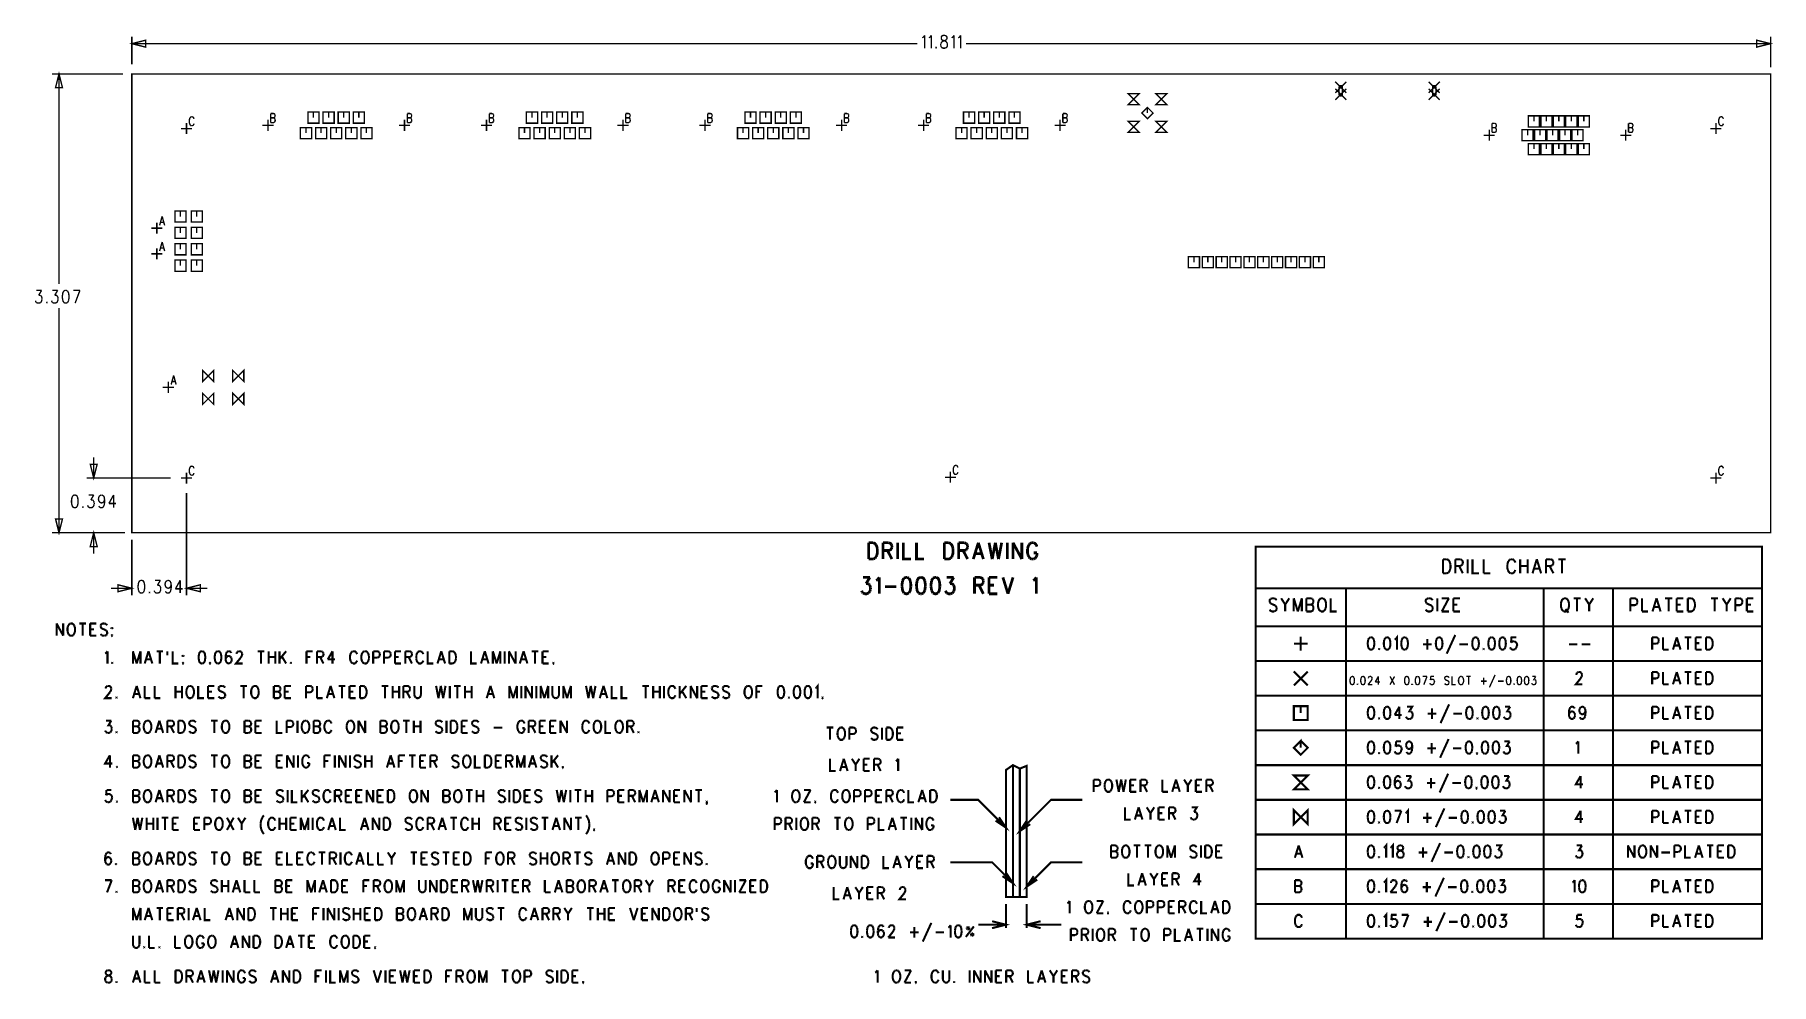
# Model space of a CAD drawing. Extents: x 7.3 to 19.8, y 4.7 to 11.6.
import ezdxf

# ---------------------------------------------------------------- set-up
doc = ezdxf.new("R2010")
doc.units = 0
doc.layers.add('DD_PHO', color=6, linetype='CONTINUOUS')

msp = doc.modelspace()

# ---------------------------------------------------------------- linework, layer by layer
at = {"layer": 'DD_PHO'}
for points, const_width in [([(8, 11.375), (8, 11.575)], 0.01), ([(8, 11.525), (8.1, 11.55), (8.1, 11.5), (8, 11.525)], 0.01), ([(8, 11.525), (13.66243, 11.525)], 0.01), ([(13.69743, 11.56687), (13.70424, 11.57125)], 0.01), ([(13.70424, 11.57125), (13.71447, 11.58437)], 0.01), ([(13.71447, 11.58437), (13.71447, 11.4925)], 0.01), ([(13.74515, 11.56687), (13.75197, 11.57125)], 0.01), ([(13.75197, 11.57125), (13.7622, 11.58437)], 0.01), ([(13.7622, 11.58437), (13.7622, 11.4925)], 0.01), ([(13.83038, 11.52312), (13.83379, 11.53187)], 0.01), ([(13.83038, 11.51), (13.83038, 11.52312)], 0.01), ([(13.83379, 11.50125), (13.83038, 11.51)], 0.01), ([(13.84743, 11.58437), (13.8372, 11.58), (13.83379, 11.57125)], 0.01), ([(13.83379, 11.57125), (13.83379, 11.5625)], 0.01), ([(13.83379, 11.5625), (13.8372, 11.55375), (13.84402, 11.54937)], 0.01), ([(13.83379, 11.53187), (13.84061, 11.54062)], 0.01), ([(13.84061, 11.54062), (13.85084, 11.545), (13.86447, 11.54937)], 0.01), ([(13.84402, 11.54937), (13.85765, 11.545)], 0.01), ([(13.86106, 11.58437), (13.84743, 11.58437)], 0.01), ([(13.85765, 11.545), (13.86788, 11.54062)], 0.01), ([(13.87129, 11.58), (13.86106, 11.58437)], 0.01), ([(13.86447, 11.54937), (13.87129, 11.55375)], 0.01), ([(13.86788, 11.54062), (13.8747, 11.53187)], 0.01), ([(13.87129, 11.55375), (13.8747, 11.5625), (13.8747, 11.57125), (13.87129, 11.58)], 0.01), ([(13.87811, 11.52312), (13.87811, 11.51), (13.8747, 11.50125), (13.87129, 11.49687)], 0.01), ([(13.8747, 11.53187), (13.87811, 11.52312)], 0.01), ([(13.90879, 11.56687), (13.91561, 11.57125), (13.92584, 11.58437)], 0.01), ([(13.92584, 11.58437), (13.92584, 11.4925)], 0.01), ([(13.95652, 11.56687), (13.96334, 11.57125), (13.97356, 11.58437)], 0.01), ([(13.97356, 11.58437), (13.97356, 11.4925)], 0.01), ([(19.811, 11.525), (14.0122, 11.525)], 0.01), ([(19.811, 11.525), (19.711, 11.5), (19.711, 11.55), (19.811, 11.525)], 0.01), ([(19.811, 11.355), (19.811, 11.575)], 0.01), ([(13.79629, 11.50125), (13.79288, 11.49687)], 0.01), ([(13.79288, 11.49687), (13.79629, 11.4925)], 0.01), ([(13.7997, 11.49687), (13.79629, 11.50125)], 0.01), ([(13.79629, 11.4925), (13.7997, 11.49687)], 0.01), ([(13.8372, 11.49687), (13.83379, 11.50125)], 0.01), ([(13.86106, 11.4925), (13.84743, 11.4925), (13.8372, 11.49687)], 0.01), ([(13.87129, 11.49687), (13.86106, 11.4925)], 0.01), ([(7.937, 11.307), (7.425, 11.307)], 0.01), ([(7.475, 11.307), (7.5, 11.207), (7.45, 11.207), (7.475, 11.307)], 0.01), ([(7.475, 11.307), (7.475, 9.7925)], 0.01), ([(7.987, 11.307), (7.98702, 11.307)], 0.001), ([(8, 8), (19.811, 8), (19.811, 11.307), (8, 11.307), (8, 8)], 0.01), ([(8, 11.325), (8.00002, 11.325)], 0.001), ([(19.811, 11.305), (19.81102, 11.305)], 0.001), ([(15.18, 11.085), (15.26, 11.085), (15.18, 11.165), (15.26, 11.165), (15.18, 11.085)], 0.01), ([(15.38, 11.085), (15.46, 11.085), (15.38, 11.165), (15.46, 11.165), (15.38, 11.085)], 0.01), ([(16.67338, 11.17073), (16.75338, 11.25073)], 0.01), ([(16.67338, 11.25073), (16.75338, 11.17073)], 0.01), ([(16.67338, 11.11973), (16.75338, 11.19973)], 0.01), ([(16.67338, 11.19973), (16.75338, 11.11973)], 0.01), ([(16.70138, 11.21073), (16.70138, 11.15973)], 0.01), ([(16.72538, 11.15973), (16.72538, 11.21073)], 0.01), ([(17.34661, 11.17073), (17.42661, 11.25073)], 0.01), ([(17.34661, 11.25073), (17.42661, 11.17073)], 0.01), ([(17.34661, 11.11973), (17.42661, 11.19973)], 0.01), ([(17.34661, 11.19973), (17.42661, 11.11973)], 0.01), ([(17.37461, 11.21073), (17.37461, 11.15973)], 0.01), ([(17.39861, 11.15973), (17.39861, 11.21073)], 0.01), ([(9.001, 11.02162), (9.001, 10.956)], 0.01), ([(9.001, 11.02162), (9.02145, 11.02162)], 0.01), ([(9.02145, 11.02162), (9.02827, 11.0185), (9.03054, 11.01537)], 0.01), ([(9.03054, 11.01537), (9.03281, 11.00912)], 0.01), ([(9.03281, 11.00912), (9.03281, 11.00287)], 0.01), ([(9.269, 10.952), (9.349, 10.952), (9.349, 11.032), (9.269, 11.032), (9.269, 10.952)], 0.01), ([(9.309, 10.992), (9.309, 11.032)], 0.01), ([(9.378, 10.952), (9.458, 10.952), (9.458, 11.032), (9.378, 11.032), (9.378, 10.952)], 0.01), ([(9.418, 10.992), (9.418, 11.032)], 0.01), ([(9.487, 10.952), (9.567, 10.952), (9.567, 11.032), (9.487, 11.032), (9.487, 10.952)], 0.01), ([(9.527, 10.992), (9.527, 11.032)], 0.01), ([(9.596, 10.952), (9.676, 10.952), (9.676, 11.032), (9.596, 11.032), (9.596, 10.952)], 0.01), ([(9.636, 10.992), (9.636, 11.032)], 0.01), ([(9.985, 11.02162), (9.985, 10.956)], 0.01), ([(9.985, 11.02162), (10.00545, 11.02162)], 0.01), ([(10.00545, 11.02162), (10.01227, 11.0185), (10.01454, 11.01537)], 0.01), ([(10.01454, 11.01537), (10.01681, 11.00912)], 0.01), ([(10.01681, 11.00912), (10.01681, 11.00287)], 0.01), ([(10.576, 11.02162), (10.576, 10.956)], 0.01), ([(10.576, 11.02162), (10.59645, 11.02162)], 0.01), ([(10.59645, 11.02162), (10.60327, 11.0185), (10.60554, 11.01537)], 0.01), ([(10.60554, 11.01537), (10.60781, 11.00912)], 0.01), ([(10.60781, 11.00912), (10.60781, 11.00287)], 0.01), ([(10.844, 10.952), (10.924, 10.952), (10.924, 11.032), (10.844, 11.032), (10.844, 10.952)], 0.01), ([(10.884, 10.992), (10.884, 11.032)], 0.01), ([(10.953, 10.952), (11.033, 10.952), (11.033, 11.032), (10.953, 11.032), (10.953, 10.952)], 0.01), ([(10.993, 10.992), (10.993, 11.032)], 0.01), ([(11.062, 10.952), (11.142, 10.952), (11.142, 11.032), (11.062, 11.032), (11.062, 10.952)], 0.01), ([(11.102, 10.992), (11.102, 11.032)], 0.01), ([(11.171, 10.952), (11.251, 10.952), (11.251, 11.032), (11.171, 11.032), (11.171, 10.952)], 0.01), ([(11.211, 10.992), (11.211, 11.032)], 0.01), ([(11.56, 11.02162), (11.56, 10.956)], 0.01), ([(11.56, 11.02162), (11.58045, 11.02162)], 0.01), ([(11.58045, 11.02162), (11.58727, 11.0185), (11.58954, 11.01537)], 0.01), ([(11.58954, 11.01537), (11.59181, 11.00912)], 0.01), ([(11.59181, 11.00912), (11.59181, 11.00287)], 0.01), ([(12.151, 11.02162), (12.151, 10.956)], 0.01), ([(12.151, 11.02162), (12.17145, 11.02162)], 0.01), ([(12.17145, 11.02162), (12.17827, 11.0185), (12.18054, 11.01537)], 0.01), ([(12.18054, 11.01537), (12.18281, 11.00912)], 0.01), ([(12.18281, 11.00912), (12.18281, 11.00287)], 0.01), ([(12.419, 10.952), (12.499, 10.952), (12.499, 11.032), (12.419, 11.032), (12.419, 10.952)], 0.01), ([(12.459, 10.992), (12.459, 11.032)], 0.01), ([(12.528, 10.952), (12.608, 10.952), (12.608, 11.032), (12.528, 11.032), (12.528, 10.952)], 0.01), ([(12.568, 10.992), (12.568, 11.032)], 0.01), ([(12.637, 10.952), (12.717, 10.952), (12.717, 11.032), (12.637, 11.032), (12.637, 10.952)], 0.01), ([(12.677, 10.992), (12.677, 11.032)], 0.01), ([(12.746, 10.952), (12.826, 10.952), (12.826, 11.032), (12.746, 11.032), (12.746, 10.952)], 0.01), ([(12.786, 10.992), (12.786, 11.032)], 0.01), ([(13.135, 11.02162), (13.135, 10.956)], 0.01), ([(13.135, 11.02162), (13.15545, 11.02162)], 0.01), ([(13.15545, 11.02162), (13.16227, 11.0185), (13.16454, 11.01537)], 0.01), ([(13.16454, 11.01537), (13.16681, 11.00912)], 0.01), ([(13.16681, 11.00912), (13.16681, 11.00287)], 0.01), ([(13.726, 11.02162), (13.726, 10.956)], 0.01), ([(13.726, 11.02162), (13.74645, 11.02162)], 0.01), ([(13.74645, 11.02162), (13.75327, 11.0185), (13.75554, 11.01537)], 0.01), ([(13.75554, 11.01537), (13.75781, 11.00912)], 0.01), ([(13.75781, 11.00912), (13.75781, 11.00287)], 0.01), ([(13.994, 10.952), (14.074, 10.952), (14.074, 11.032), (13.994, 11.032), (13.994, 10.952)], 0.01), ([(14.034, 10.992), (14.034, 11.032)], 0.01), ([(14.103, 10.952), (14.183, 10.952), (14.183, 11.032), (14.103, 11.032), (14.103, 10.952)], 0.01), ([(14.143, 10.992), (14.143, 11.032)], 0.01), ([(14.212, 10.952), (14.292, 10.952), (14.292, 11.032), (14.212, 11.032), (14.212, 10.952)], 0.01), ([(14.252, 10.992), (14.252, 11.032)], 0.01), ([(14.321, 10.952), (14.401, 10.952), (14.401, 11.032), (14.321, 11.032), (14.321, 10.952)], 0.01), ([(14.361, 10.992), (14.361, 11.032)], 0.01), ([(14.71, 11.02162), (14.71, 10.956)], 0.01), ([(14.71, 11.02162), (14.73045, 11.02162)], 0.01), ([(14.73045, 11.02162), (14.73727, 11.0185), (14.73954, 11.01537)], 0.01), ([(14.73954, 11.01537), (14.74181, 11.00912)], 0.01), ([(14.74181, 11.00912), (14.74181, 11.00287)], 0.01), ([(15.32, 10.985), (15.36, 11.025), (15.32, 11.065), (15.28, 11.025), (15.32, 10.985)], 0.01), ([(15.32, 11.025), (15.32, 11.065)], 0.01), ([(8.354, 10.913), (8.434, 10.913)], 0.01), ([(8.394, 10.873), (8.394, 10.953)], 0.01), ([(8.41854, 10.98925), (8.41627, 10.983), (8.414, 10.97362)], 0.01), ([(8.414, 10.97362), (8.414, 10.958), (8.41627, 10.94862)], 0.01), ([(8.41627, 10.94862), (8.41854, 10.94237)], 0.01), ([(8.42763, 10.99862), (8.42309, 10.9955), (8.41854, 10.98925)], 0.01), ([(8.41854, 10.94237), (8.42309, 10.93612)], 0.01), ([(8.42309, 10.93612), (8.42763, 10.933)], 0.01), ([(8.43672, 10.99862), (8.42763, 10.99862)], 0.01), ([(8.42763, 10.933), (8.43672, 10.933)], 0.01), ([(8.44581, 10.98925), (8.44127, 10.9955), (8.43672, 10.99862)], 0.01), ([(8.43672, 10.933), (8.44127, 10.93612)], 0.01), ([(8.44127, 10.93612), (8.44581, 10.94237)], 0.01), ([(8.44809, 10.983), (8.44581, 10.98925)], 0.01), ([(8.44581, 10.94237), (8.44809, 10.94862)], 0.01), ([(8.941, 10.936), (9.021, 10.936)], 0.01), ([(8.981, 10.896), (8.981, 10.976)], 0.01), ([(9.001, 10.99037), (9.02145, 10.99037)], 0.01), ([(9.02827, 10.95912), (9.02145, 10.956), (9.001, 10.956)], 0.01), ([(9.03054, 10.99662), (9.02827, 10.9935), (9.02145, 10.99037)], 0.01), ([(9.02145, 10.99037), (9.02827, 10.98725), (9.03054, 10.98412)], 0.01), ([(9.03054, 10.96225), (9.02827, 10.95912)], 0.01), ([(9.03281, 11.00287), (9.03054, 10.99662)], 0.01), ([(9.03054, 10.98412), (9.03281, 10.97787)], 0.01), ([(9.03281, 10.9685), (9.03054, 10.96225)], 0.01), ([(9.03281, 10.97787), (9.03281, 10.9685)], 0.01), ([(9.215, 10.84), (9.295, 10.84), (9.295, 10.92), (9.215, 10.92), (9.215, 10.84)], 0.01), ([(9.255, 10.88), (9.255, 10.92)], 0.01), ([(9.324, 10.84), (9.404, 10.84), (9.404, 10.92), (9.324, 10.92), (9.324, 10.84)], 0.01), ([(9.364, 10.88), (9.364, 10.92)], 0.01), ([(9.433, 10.84), (9.513, 10.84), (9.513, 10.92), (9.433, 10.92), (9.433, 10.84)], 0.01), ([(9.473, 10.88), (9.473, 10.92)], 0.01), ([(9.542, 10.84), (9.622, 10.84), (9.622, 10.92), (9.542, 10.92), (9.542, 10.84)], 0.01), ([(9.582, 10.88), (9.582, 10.92)], 0.01), ([(9.651, 10.84), (9.731, 10.84), (9.731, 10.92), (9.651, 10.92), (9.651, 10.84)], 0.01), ([(9.691, 10.88), (9.691, 10.92)], 0.01), ([(9.925, 10.936), (10.005, 10.936)], 0.01), ([(9.965, 10.896), (9.965, 10.976)], 0.01), ([(9.985, 10.99037), (10.00545, 10.99037)], 0.01), ([(10.01227, 10.95912), (10.00545, 10.956), (9.985, 10.956)], 0.01), ([(10.01454, 10.99662), (10.01227, 10.9935), (10.00545, 10.99037)], 0.01), ([(10.00545, 10.99037), (10.01227, 10.98725), (10.01454, 10.98412)], 0.01), ([(10.01454, 10.96225), (10.01227, 10.95912)], 0.01), ([(10.01681, 11.00287), (10.01454, 10.99662)], 0.01), ([(10.01454, 10.98412), (10.01681, 10.97787)], 0.01), ([(10.01681, 10.9685), (10.01454, 10.96225)], 0.01), ([(10.01681, 10.97787), (10.01681, 10.9685)], 0.01), ([(10.516, 10.936), (10.596, 10.936)], 0.01), ([(10.556, 10.896), (10.556, 10.976)], 0.01), ([(10.576, 10.99037), (10.59645, 10.99037)], 0.01), ([(10.60327, 10.95912), (10.59645, 10.956), (10.576, 10.956)], 0.01), ([(10.60554, 10.99662), (10.60327, 10.9935), (10.59645, 10.99037)], 0.01), ([(10.59645, 10.99037), (10.60327, 10.98725), (10.60554, 10.98412)], 0.01), ([(10.60554, 10.96225), (10.60327, 10.95912)], 0.01), ([(10.60781, 11.00287), (10.60554, 10.99662)], 0.01), ([(10.60554, 10.98412), (10.60781, 10.97787)], 0.01), ([(10.60781, 10.9685), (10.60554, 10.96225)], 0.01), ([(10.60781, 10.97787), (10.60781, 10.9685)], 0.01), ([(10.79, 10.84), (10.87, 10.84), (10.87, 10.92), (10.79, 10.92), (10.79, 10.84)], 0.01), ([(10.83, 10.88), (10.83, 10.92)], 0.01), ([(10.899, 10.84), (10.979, 10.84), (10.979, 10.92), (10.899, 10.92), (10.899, 10.84)], 0.01), ([(10.939, 10.88), (10.939, 10.92)], 0.01), ([(11.008, 10.84), (11.088, 10.84), (11.088, 10.92), (11.008, 10.92), (11.008, 10.84)], 0.01), ([(11.048, 10.88), (11.048, 10.92)], 0.01), ([(11.117, 10.84), (11.197, 10.84), (11.197, 10.92), (11.117, 10.92), (11.117, 10.84)], 0.01), ([(11.157, 10.88), (11.157, 10.92)], 0.01), ([(11.226, 10.84), (11.306, 10.84), (11.306, 10.92), (11.226, 10.92), (11.226, 10.84)], 0.01), ([(11.266, 10.88), (11.266, 10.92)], 0.01), ([(11.5, 10.936), (11.58, 10.936)], 0.01), ([(11.54, 10.896), (11.54, 10.976)], 0.01), ([(11.56, 10.99037), (11.58045, 10.99037)], 0.01), ([(11.58727, 10.95912), (11.58045, 10.956), (11.56, 10.956)], 0.01), ([(11.58954, 10.99662), (11.58727, 10.9935), (11.58045, 10.99037)], 0.01), ([(11.58045, 10.99037), (11.58727, 10.98725), (11.58954, 10.98412)], 0.01), ([(11.58954, 10.96225), (11.58727, 10.95912)], 0.01), ([(11.59181, 11.00287), (11.58954, 10.99662)], 0.01), ([(11.58954, 10.98412), (11.59181, 10.97787)], 0.01), ([(11.59181, 10.9685), (11.58954, 10.96225)], 0.01), ([(11.59181, 10.97787), (11.59181, 10.9685)], 0.01), ([(12.091, 10.936), (12.171, 10.936)], 0.01), ([(12.131, 10.896), (12.131, 10.976)], 0.01), ([(12.151, 10.99037), (12.17145, 10.99037)], 0.01), ([(12.17827, 10.95912), (12.17145, 10.956), (12.151, 10.956)], 0.01), ([(12.18054, 10.99662), (12.17827, 10.9935), (12.17145, 10.99037)], 0.01), ([(12.17145, 10.99037), (12.17827, 10.98725), (12.18054, 10.98412)], 0.01), ([(12.18054, 10.96225), (12.17827, 10.95912)], 0.01), ([(12.18281, 11.00287), (12.18054, 10.99662)], 0.01), ([(12.18054, 10.98412), (12.18281, 10.97787)], 0.01), ([(12.18281, 10.9685), (12.18054, 10.96225)], 0.01), ([(12.18281, 10.97787), (12.18281, 10.9685)], 0.01), ([(12.365, 10.84), (12.445, 10.84), (12.445, 10.92), (12.365, 10.92), (12.365, 10.84)], 0.01), ([(12.405, 10.88), (12.405, 10.92)], 0.01), ([(12.474, 10.84), (12.554, 10.84), (12.554, 10.92), (12.474, 10.92), (12.474, 10.84)], 0.01), ([(12.514, 10.88), (12.514, 10.92)], 0.01), ([(12.583, 10.84), (12.663, 10.84), (12.663, 10.92), (12.583, 10.92), (12.583, 10.84)], 0.01), ([(12.623, 10.88), (12.623, 10.92)], 0.01), ([(12.692, 10.84), (12.772, 10.84), (12.772, 10.92), (12.692, 10.92), (12.692, 10.84)], 0.01), ([(12.732, 10.88), (12.732, 10.92)], 0.01), ([(12.801, 10.84), (12.881, 10.84), (12.881, 10.92), (12.801, 10.92), (12.801, 10.84)], 0.01), ([(12.841, 10.88), (12.841, 10.92)], 0.01), ([(13.075, 10.936), (13.155, 10.936)], 0.01), ([(13.115, 10.896), (13.115, 10.976)], 0.01), ([(13.135, 10.99037), (13.15545, 10.99037)], 0.01), ([(13.16227, 10.95912), (13.15545, 10.956), (13.135, 10.956)], 0.01), ([(13.16454, 10.99662), (13.16227, 10.9935), (13.15545, 10.99037)], 0.01), ([(13.15545, 10.99037), (13.16227, 10.98725), (13.16454, 10.98412)], 0.01), ([(13.16454, 10.96225), (13.16227, 10.95912)], 0.01), ([(13.16681, 11.00287), (13.16454, 10.99662)], 0.01), ([(13.16454, 10.98412), (13.16681, 10.97787)], 0.01), ([(13.16681, 10.9685), (13.16454, 10.96225)], 0.01), ([(13.16681, 10.97787), (13.16681, 10.9685)], 0.01), ([(13.666, 10.936), (13.746, 10.936)], 0.01), ([(13.706, 10.896), (13.706, 10.976)], 0.01), ([(13.726, 10.99037), (13.74645, 10.99037)], 0.01), ([(13.75327, 10.95912), (13.74645, 10.956), (13.726, 10.956)], 0.01), ([(13.75554, 10.99662), (13.75327, 10.9935), (13.74645, 10.99037)], 0.01), ([(13.74645, 10.99037), (13.75327, 10.98725), (13.75554, 10.98412)], 0.01), ([(13.75554, 10.96225), (13.75327, 10.95912)], 0.01), ([(13.75781, 11.00287), (13.75554, 10.99662)], 0.01), ([(13.75554, 10.98412), (13.75781, 10.97787)], 0.01), ([(13.75781, 10.9685), (13.75554, 10.96225)], 0.01), ([(13.75781, 10.97787), (13.75781, 10.9685)], 0.01), ([(13.94, 10.84), (14.02, 10.84), (14.02, 10.92), (13.94, 10.92), (13.94, 10.84)], 0.01), ([(13.98, 10.88), (13.98, 10.92)], 0.01), ([(14.049, 10.84), (14.129, 10.84), (14.129, 10.92), (14.049, 10.92), (14.049, 10.84)], 0.01), ([(14.089, 10.88), (14.089, 10.92)], 0.01), ([(14.158, 10.84), (14.238, 10.84), (14.238, 10.92), (14.158, 10.92), (14.158, 10.84)], 0.01), ([(14.198, 10.88), (14.198, 10.92)], 0.01), ([(14.267, 10.84), (14.347, 10.84), (14.347, 10.92), (14.267, 10.92), (14.267, 10.84)], 0.01), ([(14.307, 10.88), (14.307, 10.92)], 0.01), ([(14.376, 10.84), (14.456, 10.84), (14.456, 10.92), (14.376, 10.92), (14.376, 10.84)], 0.01), ([(14.416, 10.88), (14.416, 10.92)], 0.01), ([(14.65, 10.936), (14.73, 10.936)], 0.01), ([(14.69, 10.896), (14.69, 10.976)], 0.01), ([(14.71, 10.99037), (14.73045, 10.99037)], 0.01), ([(14.73727, 10.95912), (14.73045, 10.956), (14.71, 10.956)], 0.01), ([(14.73954, 10.99662), (14.73727, 10.9935), (14.73045, 10.99037)], 0.01), ([(14.73045, 10.99037), (14.73727, 10.98725), (14.73954, 10.98412)], 0.01), ([(14.73954, 10.96225), (14.73727, 10.95912)], 0.01), ([(14.74181, 11.00287), (14.73954, 10.99662)], 0.01), ([(14.73954, 10.98412), (14.74181, 10.97787)], 0.01), ([(14.74181, 10.9685), (14.73954, 10.96225)], 0.01), ([(14.74181, 10.97787), (14.74181, 10.9685)], 0.01), ([(15.18, 10.885), (15.26, 10.885), (15.18, 10.965), (15.26, 10.965), (15.18, 10.885)], 0.01), ([(15.38, 10.885), (15.46, 10.885), (15.38, 10.965), (15.46, 10.965), (15.38, 10.885)], 0.01), ([(17.783, 10.825), (17.783, 10.905)], 0.01), ([(17.803, 10.95062), (17.803, 10.885)], 0.01), ([(17.803, 10.95062), (17.82345, 10.95062)], 0.01), ([(17.803, 10.91937), (17.82345, 10.91937)], 0.01), ([(17.83027, 10.88812), (17.82345, 10.885), (17.803, 10.885)], 0.01), ([(17.82345, 10.95062), (17.83027, 10.9475), (17.83254, 10.94437)], 0.01), ([(17.83254, 10.92562), (17.83027, 10.9225), (17.82345, 10.91937)], 0.01), ([(17.82345, 10.91937), (17.83027, 10.91625), (17.83254, 10.91312)], 0.01), ([(17.83254, 10.89125), (17.83027, 10.88812)], 0.01), ([(17.83254, 10.94437), (17.83481, 10.93812)], 0.01), ([(17.83481, 10.93187), (17.83254, 10.92562)], 0.01), ([(17.83254, 10.91312), (17.83481, 10.90687)], 0.01), ([(17.83481, 10.8975), (17.83254, 10.89125)], 0.01), ([(17.83481, 10.93812), (17.83481, 10.93187)], 0.01), ([(17.83481, 10.90687), (17.83481, 10.8975)], 0.01), ([(18.02, 10.825), (18.1, 10.825), (18.1, 10.905), (18.02, 10.905), (18.02, 10.825)], 0.01), ([(18.06, 10.865), (18.06, 10.905)], 0.01), ([(18.065, 10.925), (18.145, 10.925), (18.145, 11.005), (18.065, 11.005), (18.065, 10.925)], 0.01), ([(18.105, 10.965), (18.105, 11.005)], 0.01), ([(18.11, 10.825), (18.19, 10.825), (18.19, 10.905), (18.11, 10.905), (18.11, 10.825)], 0.01), ([(18.15, 10.865), (18.15, 10.905)], 0.01), ([(18.155, 10.925), (18.235, 10.925), (18.235, 11.005), (18.155, 11.005), (18.155, 10.925)], 0.01), ([(18.195, 10.965), (18.195, 11.005)], 0.01), ([(18.2, 10.825), (18.28, 10.825), (18.28, 10.905), (18.2, 10.905), (18.2, 10.825)], 0.01), ([(18.24, 10.865), (18.24, 10.905)], 0.01), ([(18.245, 10.925), (18.325, 10.925), (18.325, 11.005), (18.245, 11.005), (18.245, 10.925)], 0.01), ([(18.285, 10.965), (18.285, 11.005)], 0.01), ([(18.29, 10.825), (18.37, 10.825), (18.37, 10.905), (18.29, 10.905), (18.29, 10.825)], 0.01), ([(18.33, 10.865), (18.33, 10.905)], 0.01), ([(18.335, 10.925), (18.415, 10.925), (18.415, 11.005), (18.335, 11.005), (18.335, 10.925)], 0.01), ([(18.375, 10.965), (18.375, 11.005)], 0.01), ([(18.38, 10.825), (18.46, 10.825), (18.46, 10.905), (18.38, 10.905), (18.38, 10.825)], 0.01), ([(18.42, 10.865), (18.42, 10.905)], 0.01), ([(18.425, 10.925), (18.505, 10.925), (18.505, 11.005), (18.425, 11.005), (18.425, 10.925)], 0.01), ([(18.465, 10.965), (18.465, 11.005)], 0.01), ([(18.767, 10.825), (18.767, 10.905)], 0.01), ([(18.787, 10.95062), (18.787, 10.885)], 0.01), ([(18.787, 10.95062), (18.80745, 10.95062)], 0.01), ([(18.787, 10.91937), (18.80745, 10.91937)], 0.01), ([(18.81427, 10.88812), (18.80745, 10.885), (18.787, 10.885)], 0.01), ([(18.80745, 10.95062), (18.81427, 10.9475), (18.81654, 10.94437)], 0.01), ([(18.81654, 10.92562), (18.81427, 10.9225), (18.80745, 10.91937)], 0.01), ([(18.80745, 10.91937), (18.81427, 10.91625), (18.81654, 10.91312)], 0.01), ([(18.81654, 10.89125), (18.81427, 10.88812)], 0.01), ([(18.81654, 10.94437), (18.81881, 10.93812)], 0.01), ([(18.81881, 10.93187), (18.81654, 10.92562)], 0.01), ([(18.81654, 10.91312), (18.81881, 10.90687)], 0.01), ([(18.81881, 10.8975), (18.81654, 10.89125)], 0.01), ([(18.81881, 10.93812), (18.81881, 10.93187)], 0.01), ([(18.81881, 10.90687), (18.81881, 10.8975)], 0.01), ([(19.377, 10.913), (19.457, 10.913)], 0.01), ([(19.417, 10.873), (19.417, 10.953)], 0.01), ([(19.44154, 10.98925), (19.43927, 10.983), (19.437, 10.97362)], 0.01), ([(19.437, 10.97362), (19.437, 10.958), (19.43927, 10.94862)], 0.01), ([(19.43927, 10.94862), (19.44154, 10.94237)], 0.01), ([(19.45063, 10.99862), (19.44609, 10.9955), (19.44154, 10.98925)], 0.01), ([(19.44154, 10.94237), (19.44609, 10.93612)], 0.01), ([(19.44609, 10.93612), (19.45063, 10.933)], 0.01), ([(19.45972, 10.99862), (19.45063, 10.99862)], 0.01), ([(19.45063, 10.933), (19.45972, 10.933)], 0.01), ([(19.46881, 10.98925), (19.46427, 10.9955), (19.45972, 10.99862)], 0.01), ([(19.45972, 10.933), (19.46427, 10.93612)], 0.01), ([(19.46427, 10.93612), (19.46881, 10.94237)], 0.01), ([(19.47109, 10.983), (19.46881, 10.98925)], 0.01), ([(19.46881, 10.94237), (19.47109, 10.94862)], 0.01), ([(17.743, 10.865), (17.823, 10.865)], 0.01), ([(18.065, 10.725), (18.145, 10.725), (18.145, 10.805), (18.065, 10.805), (18.065, 10.725)], 0.01), ([(18.105, 10.765), (18.105, 10.805)], 0.01), ([(18.155, 10.725), (18.235, 10.725), (18.235, 10.805), (18.155, 10.805), (18.155, 10.725)], 0.01), ([(18.195, 10.765), (18.195, 10.805)], 0.01), ([(18.245, 10.725), (18.325, 10.725), (18.325, 10.805), (18.245, 10.805), (18.245, 10.725)], 0.01), ([(18.285, 10.765), (18.285, 10.805)], 0.01), ([(18.335, 10.725), (18.415, 10.725), (18.415, 10.805), (18.335, 10.805), (18.335, 10.725)], 0.01), ([(18.375, 10.765), (18.375, 10.805)], 0.01), ([(18.425, 10.725), (18.505, 10.725), (18.505, 10.805), (18.425, 10.805), (18.425, 10.725)], 0.01), ([(18.465, 10.765), (18.465, 10.805)], 0.01), ([(18.727, 10.865), (18.807, 10.865)], 0.01), ([(8.21818, 10.28062), (8.2, 10.215)], 0.01), ([(8.21818, 10.28062), (8.23636, 10.215)], 0.01), ([(8.31, 10.239), (8.39, 10.239), (8.39, 10.319), (8.31, 10.319), (8.31, 10.239)], 0.01), ([(8.35, 10.279), (8.35, 10.319)], 0.01), ([(8.428, 10.239), (8.508, 10.239), (8.508, 10.319), (8.428, 10.319), (8.428, 10.239)], 0.01), ([(8.468, 10.279), (8.468, 10.319)], 0.01), ([(8.14, 10.195), (8.22, 10.195)], 0.01), ([(8.18, 10.155), (8.18, 10.235)], 0.01), ([(8.20681, 10.23687), (8.22954, 10.23687)], 0.01), ([(8.31, 10.121), (8.39, 10.121), (8.39, 10.201), (8.31, 10.201), (8.31, 10.121)], 0.01), ([(8.35, 10.161), (8.35, 10.201)], 0.01), ([(8.428, 10.121), (8.508, 10.121), (8.508, 10.201), (8.428, 10.201), (8.428, 10.121)], 0.01), ([(8.468, 10.161), (8.468, 10.201)], 0.01), ([(8.14, 10.01), (8.22, 10.01)], 0.01), ([(8.18, 9.97), (8.18, 10.05)], 0.01), ([(8.21818, 10.09562), (8.2, 10.03)], 0.01), ([(8.20681, 10.05187), (8.22954, 10.05187)], 0.01), ([(8.21818, 10.09562), (8.23636, 10.03)], 0.01), ([(8.31, 10.003), (8.39, 10.003), (8.39, 10.083), (8.31, 10.083), (8.31, 10.003)], 0.01), ([(8.35, 10.043), (8.35, 10.083)], 0.01), ([(8.428, 10.003), (8.508, 10.003), (8.508, 10.083), (8.428, 10.083), (8.428, 10.003)], 0.01), ([(8.468, 10.043), (8.468, 10.083)], 0.01), ([(8.31, 9.885), (8.39, 9.885), (8.39, 9.965), (8.31, 9.965), (8.31, 9.885)], 0.01), ([(8.35, 9.925), (8.35, 9.965)], 0.01), ([(8.428, 9.885), (8.508, 9.885), (8.508, 9.965), (8.428, 9.965), (8.428, 9.885)], 0.01), ([(8.468, 9.925), (8.468, 9.965)], 0.01), ([(15.615, 9.91), (15.695, 9.91), (15.695, 9.99), (15.615, 9.99), (15.615, 9.91)], 0.01), ([(15.655, 9.95), (15.655, 9.99)], 0.01), ([(15.715, 9.91), (15.795, 9.91), (15.795, 9.99), (15.715, 9.99), (15.715, 9.91)], 0.01), ([(15.755, 9.95), (15.755, 9.99)], 0.01), ([(15.815, 9.91), (15.895, 9.91), (15.895, 9.99), (15.815, 9.99), (15.815, 9.91)], 0.01), ([(15.855, 9.95), (15.855, 9.99)], 0.01), ([(15.915, 9.91), (15.995, 9.91), (15.995, 9.99), (15.915, 9.99), (15.915, 9.91)], 0.01), ([(15.955, 9.95), (15.955, 9.99)], 0.01), ([(16.015, 9.91), (16.095, 9.91), (16.095, 9.99), (16.015, 9.99), (16.015, 9.91)], 0.01), ([(16.055, 9.95), (16.055, 9.99)], 0.01), ([(16.115, 9.91), (16.195, 9.91), (16.195, 9.99), (16.115, 9.99), (16.115, 9.91)], 0.01), ([(16.155, 9.95), (16.155, 9.99)], 0.01), ([(16.215, 9.91), (16.295, 9.91), (16.295, 9.99), (16.215, 9.99), (16.215, 9.91)], 0.01), ([(16.255, 9.95), (16.255, 9.99)], 0.01), ([(16.315, 9.91), (16.395, 9.91), (16.395, 9.99), (16.315, 9.99), (16.315, 9.91)], 0.01), ([(16.355, 9.95), (16.355, 9.99)], 0.01), ([(16.415, 9.91), (16.495, 9.91), (16.495, 9.99), (16.415, 9.99), (16.415, 9.91)], 0.01), ([(16.455, 9.95), (16.455, 9.99)], 0.01), ([(16.515, 9.91), (16.595, 9.91), (16.595, 9.99), (16.515, 9.99), (16.515, 9.91)], 0.01), ([(16.555, 9.95), (16.555, 9.99)], 0.01), ([(7.3084, 9.66375), (7.305, 9.6725)], 0.01), ([(7.31181, 9.65937), (7.3084, 9.66375)], 0.01), ([(7.31181, 9.74687), (7.34931, 9.74687)], 0.01), ([(7.32204, 9.655), (7.31181, 9.65937)], 0.01), ([(7.3425, 9.65937), (7.33227, 9.655), (7.32204, 9.655)], 0.01), ([(7.34931, 9.74687), (7.32886, 9.71187)], 0.01), ([(7.32886, 9.71187), (7.33909, 9.71187)], 0.01), ([(7.33909, 9.71187), (7.3459, 9.7075)], 0.01), ([(7.34931, 9.66812), (7.3425, 9.65937)], 0.01), ([(7.3459, 9.7075), (7.34931, 9.70312)], 0.01), ([(7.34931, 9.70312), (7.35272, 9.69)], 0.01), ([(7.35272, 9.68125), (7.34931, 9.66812)], 0.01), ([(7.35272, 9.69), (7.35272, 9.68125)], 0.01), ([(7.38681, 9.66375), (7.3834, 9.65937)], 0.01), ([(7.3834, 9.65937), (7.38681, 9.655)], 0.01), ([(7.39022, 9.65937), (7.38681, 9.66375)], 0.01), ([(7.38681, 9.655), (7.39022, 9.65937)], 0.01), ([(7.42431, 9.66375), (7.4209, 9.6725)], 0.01), ([(7.42772, 9.65937), (7.42431, 9.66375)], 0.01), ([(7.42772, 9.74687), (7.46522, 9.74687)], 0.01), ([(7.4584, 9.65937), (7.44818, 9.655), (7.43795, 9.655), (7.42772, 9.65937)], 0.01), ([(7.46522, 9.74687), (7.44477, 9.71187)], 0.01), ([(7.44477, 9.71187), (7.455, 9.71187)], 0.01), ([(7.455, 9.71187), (7.46181, 9.7075)], 0.01), ([(7.46522, 9.66812), (7.4584, 9.65937)], 0.01), ([(7.46181, 9.7075), (7.46522, 9.70312)], 0.01), ([(7.46522, 9.70312), (7.46863, 9.69)], 0.01), ([(7.46863, 9.68125), (7.46522, 9.66812)], 0.01), ([(7.46863, 9.69), (7.46863, 9.68125)], 0.01), ([(7.50272, 9.72937), (7.49931, 9.7075)], 0.01), ([(7.49931, 9.7075), (7.49931, 9.69437)], 0.01), ([(7.49931, 9.69437), (7.50272, 9.6725)], 0.01), ([(7.50954, 9.7425), (7.50272, 9.72937)], 0.01), ([(7.50272, 9.6725), (7.50954, 9.65937)], 0.01), ([(7.51977, 9.74687), (7.50954, 9.7425)], 0.01), ([(7.50954, 9.65937), (7.51977, 9.655), (7.52659, 9.655), (7.53681, 9.65937)], 0.01), ([(7.52659, 9.74687), (7.51977, 9.74687)], 0.01), ([(7.53681, 9.7425), (7.52659, 9.74687)], 0.01), ([(7.54363, 9.72937), (7.53681, 9.7425)], 0.01), ([(7.53681, 9.65937), (7.54363, 9.6725)], 0.01), ([(7.54704, 9.7075), (7.54363, 9.72937)], 0.01), ([(7.54363, 9.6725), (7.54704, 9.69437)], 0.01), ([(7.54704, 9.69437), (7.54704, 9.7075)], 0.01), ([(7.57772, 9.74687), (7.62545, 9.74687)], 0.01), ([(7.62545, 9.74687), (7.59136, 9.655)], 0.01), ([(7.475, 8), (7.475, 9.62)], 0.01), ([(8.30118, 9.13362), (8.283, 9.068)], 0.01), ([(8.30118, 9.13362), (8.31936, 9.068)], 0.01), ([(8.51, 9.09), (8.59, 9.17), (8.59, 9.09), (8.51, 9.17), (8.51, 9.09)], 0.01), ([(8.727, 9.09), (8.807, 9.17), (8.807, 9.09), (8.727, 9.17), (8.727, 9.09)], 0.01), ([(8.223, 9.048), (8.303, 9.048)], 0.01), ([(8.263, 9.008), (8.263, 9.088)], 0.01), ([(8.28981, 9.08987), (8.31254, 9.08987)], 0.01), ([(8.51, 8.925), (8.59, 9.005), (8.59, 8.925), (8.51, 9.005), (8.51, 8.925)], 0.01), ([(8.727, 8.925), (8.807, 9.005), (8.807, 8.925), (8.727, 9.005), (8.727, 8.925)], 0.01), ([(7.725, 8.394), (7.725, 8.544)], 0.01), ([(8.28, 8.394), (7.675, 8.394)], 0.01), ([(7.725, 8.394), (7.7, 8.494), (7.75, 8.494), (7.725, 8.394)], 0.01), ([(8.33, 8.394), (8.33002, 8.394)], 0.001), ([(8.354, 8.394), (8.434, 8.394)], 0.01), ([(8.394, 8.354), (8.394, 8.434)], 0.01), ([(8.41854, 8.47025), (8.41627, 8.464), (8.414, 8.45462)], 0.01), ([(8.414, 8.45462), (8.414, 8.439), (8.41627, 8.42962)], 0.01), ([(8.41627, 8.42962), (8.41854, 8.42337)], 0.01), ([(8.42763, 8.47962), (8.42309, 8.4765), (8.41854, 8.47025)], 0.01), ([(8.41854, 8.42337), (8.42309, 8.41712)], 0.01), ([(8.42309, 8.41712), (8.42763, 8.414)], 0.01), ([(8.43672, 8.47962), (8.42763, 8.47962)], 0.01), ([(8.42763, 8.414), (8.43672, 8.414)], 0.01), ([(8.44581, 8.47025), (8.44127, 8.4765), (8.43672, 8.47962)], 0.01), ([(8.43672, 8.414), (8.44127, 8.41712)], 0.01), ([(8.44127, 8.41712), (8.44581, 8.42337)], 0.01), ([(8.44809, 8.464), (8.44581, 8.47025)], 0.01), ([(8.44581, 8.42337), (8.44809, 8.42962)], 0.01), ([(13.86, 8.4), (13.94, 8.4)], 0.01), ([(13.9, 8.36), (13.9, 8.44)], 0.01), ([(13.92454, 8.47625), (13.92227, 8.47), (13.92, 8.46062)], 0.01), ([(13.92, 8.46062), (13.92, 8.445), (13.92227, 8.43562)], 0.01), ([(13.92227, 8.43562), (13.92454, 8.42937)], 0.01), ([(13.93363, 8.48562), (13.92909, 8.4825), (13.92454, 8.47625)], 0.01), ([(13.92454, 8.42937), (13.92909, 8.42312)], 0.01), ([(13.92909, 8.42312), (13.93363, 8.42)], 0.01), ([(13.94272, 8.48562), (13.93363, 8.48562)], 0.01), ([(13.93363, 8.42), (13.94272, 8.42)], 0.01), ([(13.95181, 8.47625), (13.94727, 8.4825), (13.94272, 8.48562)], 0.01), ([(13.94272, 8.42), (13.94727, 8.42312)], 0.01), ([(13.94727, 8.42312), (13.95181, 8.42937)], 0.01), ([(13.95409, 8.47), (13.95181, 8.47625)], 0.01), ([(13.95181, 8.42937), (13.95409, 8.43562)], 0.01), ([(19.377, 8.394), (19.457, 8.394)], 0.01), ([(19.417, 8.354), (19.417, 8.434)], 0.01), ([(19.44154, 8.47025), (19.43927, 8.464), (19.437, 8.45462)], 0.01), ([(19.437, 8.45462), (19.437, 8.439), (19.43927, 8.42962)], 0.01), ([(19.43927, 8.42962), (19.44154, 8.42337)], 0.01), ([(19.45063, 8.47962), (19.44609, 8.4765), (19.44154, 8.47025)], 0.01), ([(19.44154, 8.42337), (19.44609, 8.41712)], 0.01), ([(19.44609, 8.41712), (19.45063, 8.414)], 0.01), ([(19.45972, 8.47962), (19.45063, 8.47962)], 0.01), ([(19.45063, 8.414), (19.45972, 8.414)], 0.01), ([(19.46881, 8.47025), (19.46427, 8.4765), (19.45972, 8.47962)], 0.01), ([(19.45972, 8.414), (19.46427, 8.41712)], 0.01), ([(19.46427, 8.41712), (19.46881, 8.42337)], 0.01), ([(19.47109, 8.464), (19.46881, 8.47025)], 0.01), ([(19.46881, 8.42337), (19.47109, 8.42962)], 0.01), ([(7.57522, 8.2675), (7.5684, 8.25437)], 0.01), ([(7.58545, 8.27187), (7.57522, 8.2675)], 0.01), ([(7.59227, 8.27187), (7.58545, 8.27187)], 0.01), ([(7.60931, 8.25437), (7.6025, 8.2675), (7.59227, 8.27187)], 0.01), ([(7.68772, 8.27187), (7.72522, 8.27187)], 0.01), ([(7.72522, 8.27187), (7.70477, 8.23687)], 0.01), ([(7.75931, 8.24562), (7.76272, 8.25875)], 0.01), ([(7.76272, 8.25875), (7.76954, 8.2675)], 0.01), ([(7.76954, 8.2675), (7.77977, 8.27187)], 0.01), ([(7.77977, 8.27187), (7.78318, 8.27187)], 0.01), ([(7.78318, 8.27187), (7.7934, 8.2675)], 0.01), ([(7.7934, 8.2675), (7.80022, 8.25875)], 0.01), ([(7.80022, 8.25875), (7.80363, 8.24125)], 0.01), ([(7.8684, 8.27187), (7.83431, 8.21062)], 0.01), ([(7.8684, 8.27187), (7.8684, 8.18)], 0.01), ([(8.394, 8.286), (8.394, 7.55)], 0.01), ([(8.394, 8.336), (8.39402, 8.336)], 0.001), ([(7.5684, 8.25437), (7.565, 8.2325), (7.565, 8.21937)], 0.01), ([(7.565, 8.21937), (7.5684, 8.1975)], 0.01), ([(7.5684, 8.1975), (7.57522, 8.18437)], 0.01), ([(7.57522, 8.18437), (7.58545, 8.18), (7.59227, 8.18), (7.6025, 8.18437)], 0.01), ([(7.6025, 8.18437), (7.60931, 8.1975)], 0.01), ([(7.61272, 8.2325), (7.60931, 8.25437)], 0.01), ([(7.60931, 8.1975), (7.61272, 8.21937)], 0.01), ([(7.61272, 8.21937), (7.61272, 8.2325)], 0.01), ([(7.64681, 8.18875), (7.6434, 8.18437)], 0.01), ([(7.6434, 8.18437), (7.64681, 8.18)], 0.01), ([(7.65022, 8.18437), (7.64681, 8.18875)], 0.01), ([(7.64681, 8.18), (7.65022, 8.18437)], 0.01), ([(7.68431, 8.18875), (7.6809, 8.1975)], 0.01), ([(7.68772, 8.18437), (7.68431, 8.18875)], 0.01), ([(7.7184, 8.18437), (7.70818, 8.18), (7.69795, 8.18), (7.68772, 8.18437)], 0.01), ([(7.70477, 8.23687), (7.715, 8.23687)], 0.01), ([(7.715, 8.23687), (7.72181, 8.2325)], 0.01), ([(7.72522, 8.19312), (7.7184, 8.18437)], 0.01), ([(7.72181, 8.2325), (7.72522, 8.22812)], 0.01), ([(7.72522, 8.22812), (7.72863, 8.215)], 0.01), ([(7.72863, 8.20625), (7.72522, 8.19312)], 0.01), ([(7.72863, 8.215), (7.72863, 8.20625)], 0.01), ([(7.75931, 8.24125), (7.75931, 8.24562)], 0.01), ([(7.76272, 8.22812), (7.75931, 8.24125)], 0.01), ([(7.76954, 8.21937), (7.76272, 8.22812)], 0.01), ([(7.76613, 8.18437), (7.76272, 8.19312)], 0.01), ([(7.7934, 8.18437), (7.78318, 8.18), (7.77636, 8.18), (7.76613, 8.18437)], 0.01), ([(7.7934, 8.21937), (7.78318, 8.215), (7.77977, 8.215), (7.76954, 8.21937)], 0.01), ([(7.80022, 8.22812), (7.7934, 8.21937)], 0.01), ([(7.80022, 8.1975), (7.7934, 8.18437)], 0.01), ([(7.80363, 8.24125), (7.80022, 8.22812)], 0.01), ([(7.80363, 8.21937), (7.80022, 8.1975)], 0.01), ([(7.80363, 8.24125), (7.80363, 8.21937)], 0.01), ([(7.83431, 8.21062), (7.88545, 8.21062)], 0.01), ([(7.475, 8), (7.45, 8.1), (7.5, 8.1), (7.475, 8)], 0.01), ([(7.95, 8), (7.425, 8)], 0.01), ([(7.725, 8), (7.75, 7.9), (7.7, 7.9), (7.725, 8)], 0.01), ([(7.725, 8), (7.725, 7.85)], 0.01), ([(8, 7.95), (8, 7.55)], 0.01), ([(8, 8), (8.00002, 8)], 0.001), ([(8, 8), (8.00002, 8)], 0.001), ([(8, 8), (8.00002, 8)], 0.001), ([(13.31, 7.92812), (13.31, 7.81)], 0.02), ([(13.31, 7.92812), (13.34181, 7.92812)], 0.02), ([(13.34181, 7.92812), (13.35545, 7.9225), (13.36454, 7.91125)], 0.02), ([(13.36454, 7.91125), (13.36909, 7.9), (13.37363, 7.88312)], 0.02), ([(13.37363, 7.88312), (13.37363, 7.855)], 0.02), ([(13.41454, 7.92812), (13.41454, 7.81)], 0.02), ([(13.41454, 7.92812), (13.45545, 7.92812)], 0.02), ([(13.45545, 7.92812), (13.46909, 7.9225), (13.47363, 7.91687)], 0.02), ([(13.47363, 7.88312), (13.46909, 7.8775), (13.45545, 7.87187)], 0.02), ([(13.47363, 7.91687), (13.47818, 7.90562)], 0.02), ([(13.47818, 7.89437), (13.47363, 7.88312)], 0.02), ([(13.47818, 7.90562), (13.47818, 7.89437)], 0.02), ([(13.51909, 7.92812), (13.51909, 7.81)], 0.02), ([(13.56, 7.92812), (13.56, 7.81), (13.61454, 7.81)], 0.02), ([(13.65545, 7.92812), (13.65545, 7.81), (13.71, 7.81)], 0.02), ([(13.85545, 7.92812), (13.85545, 7.81)], 0.02), ([(13.85545, 7.92812), (13.88727, 7.92812)], 0.02), ([(13.88727, 7.92812), (13.9009, 7.9225)], 0.02), ([(13.9009, 7.9225), (13.91, 7.91125), (13.91454, 7.9)], 0.02), ([(13.91454, 7.9), (13.91909, 7.88312)], 0.02), ([(13.91909, 7.88312), (13.91909, 7.855), (13.91454, 7.83812)], 0.02), ([(13.96, 7.92812), (13.96, 7.81)], 0.02), ([(13.96, 7.92812), (14.0009, 7.92812)], 0.02), ([(14.0009, 7.92812), (14.01454, 7.9225)], 0.02), ([(14.01454, 7.8775), (14.0009, 7.87187)], 0.02), ([(14.01454, 7.9225), (14.01909, 7.91687)], 0.02), ([(14.01909, 7.88312), (14.01454, 7.8775)], 0.02), ([(14.01909, 7.91687), (14.02363, 7.90562)], 0.02), ([(14.02363, 7.89437), (14.01909, 7.88312)], 0.02), ([(14.02363, 7.90562), (14.02363, 7.89437)], 0.02), ([(14.1009, 7.92812), (14.06454, 7.81)], 0.02), ([(14.1009, 7.92812), (14.13727, 7.81)], 0.02), ([(14.17818, 7.92812), (14.2009, 7.81)], 0.02), ([(14.22363, 7.92812), (14.2009, 7.81)], 0.02), ([(14.22363, 7.92812), (14.24636, 7.81)], 0.02), ([(14.26909, 7.92812), (14.24636, 7.81)], 0.02), ([(14.31, 7.92812), (14.31, 7.81)], 0.02), ([(14.3509, 7.92812), (14.3509, 7.81)], 0.02), ([(14.3509, 7.92812), (14.41454, 7.81)], 0.02), ([(14.41454, 7.92812), (14.41454, 7.81)], 0.02), ([(14.46454, 7.91125), (14.46, 7.9), (14.45545, 7.88312)], 0.02), ([(14.45545, 7.88312), (14.45545, 7.855), (14.46, 7.83812)], 0.02), ([(14.47363, 7.9225), (14.46454, 7.91125)], 0.02), ([(14.48272, 7.92812), (14.47363, 7.9225)], 0.02), ([(14.5009, 7.92812), (14.48272, 7.92812)], 0.02), ([(14.52363, 7.9), (14.51909, 7.91125), (14.51, 7.9225), (14.5009, 7.92812)], 0.02), ([(16.1, 7.9), (16.1, 5.075), (19.75, 5.075), (19.75, 7.9), (16.1, 7.9)], 0.015), ([(13.34181, 7.81), (13.31, 7.81)], 0.02), ([(13.35545, 7.81562), (13.34181, 7.81)], 0.02), ([(13.36454, 7.82687), (13.35545, 7.81562)], 0.02), ([(13.36909, 7.83812), (13.36454, 7.82687)], 0.02), ([(13.37363, 7.855), (13.36909, 7.83812)], 0.02), ([(13.45545, 7.87187), (13.41454, 7.87187)], 0.02), ([(13.44636, 7.87187), (13.47818, 7.81)], 0.02), ([(13.9009, 7.81562), (13.88727, 7.81), (13.85545, 7.81)], 0.02), ([(13.91, 7.82687), (13.9009, 7.81562)], 0.02), ([(13.91454, 7.83812), (13.91, 7.82687)], 0.02), ([(14.0009, 7.87187), (13.96, 7.87187)], 0.02), ([(13.99181, 7.87187), (14.02363, 7.81)], 0.02), ([(14.07818, 7.84937), (14.12363, 7.84937)], 0.02), ([(14.46, 7.83812), (14.46454, 7.82687)], 0.02), ([(14.46454, 7.82687), (14.47363, 7.81562)], 0.02), ([(14.47363, 7.81562), (14.48272, 7.81)], 0.02), ([(14.48272, 7.81), (14.5009, 7.81)], 0.02), ([(14.5009, 7.855), (14.52363, 7.855)], 0.02), ([(14.5009, 7.81), (14.51, 7.81562)], 0.02), ([(14.51, 7.81562), (14.51909, 7.82687)], 0.02), ([(14.51909, 7.82687), (14.52363, 7.83812)], 0.02), ([(14.52363, 7.83812), (14.52363, 7.855)], 0.02), ([(17.45, 7.80921), (17.45, 7.7075)], 0.015), ([(17.45, 7.80921), (17.47704, 7.80921)], 0.015), ([(17.47704, 7.80921), (17.48863, 7.80437)], 0.015), ([(17.48863, 7.80437), (17.49636, 7.79468)], 0.015), ([(17.49636, 7.79468), (17.50022, 7.785)], 0.015), ([(17.50022, 7.785), (17.50409, 7.77046)], 0.015), ([(17.50409, 7.77046), (17.50409, 7.74625), (17.50022, 7.73171)], 0.015), ([(17.53886, 7.80921), (17.53886, 7.7075)], 0.015), ([(17.53886, 7.80921), (17.57363, 7.80921)], 0.015), ([(17.57363, 7.76078), (17.53886, 7.76078)], 0.015), ([(17.5659, 7.76078), (17.59295, 7.7075)], 0.015), ([(17.57363, 7.80921), (17.58522, 7.80437)], 0.015), ([(17.58522, 7.76562), (17.57363, 7.76078)], 0.015), ([(17.58522, 7.80437), (17.58909, 7.79953), (17.59295, 7.78984), (17.59295, 7.78015)], 0.015), ([(17.58909, 7.77046), (17.58522, 7.76562)], 0.015), ([(17.59295, 7.78015), (17.58909, 7.77046)], 0.015), ([(17.62772, 7.80921), (17.62772, 7.7075)], 0.015), ([(17.6625, 7.80921), (17.6625, 7.7075), (17.70886, 7.7075)], 0.015), ([(17.74363, 7.80921), (17.74363, 7.7075)], 0.015), ([(17.92136, 7.79468), (17.9175, 7.785), (17.91363, 7.77046)], 0.015), ([(17.91363, 7.77046), (17.91363, 7.74625)], 0.015), ([(17.92909, 7.80437), (17.92136, 7.79468)], 0.015), ([(17.93681, 7.80921), (17.92909, 7.80437)], 0.015), ([(17.95227, 7.80921), (17.93681, 7.80921)], 0.015), ([(17.96, 7.80437), (17.95227, 7.80921)], 0.015), ([(17.96772, 7.79468), (17.96, 7.80437)], 0.015), ([(17.97159, 7.785), (17.96772, 7.79468)], 0.015), ([(18.00636, 7.80921), (18.00636, 7.7075)], 0.015), ([(18.00636, 7.76078), (18.06045, 7.76078)], 0.015), ([(18.06045, 7.80921), (18.06045, 7.7075)], 0.015), ([(18.12613, 7.80921), (18.09522, 7.7075)], 0.015), ([(18.12613, 7.80921), (18.15704, 7.7075)], 0.015), ([(18.19181, 7.80921), (18.19181, 7.7075)], 0.015), ([(18.19181, 7.80921), (18.22659, 7.80921)], 0.015), ([(18.23818, 7.76562), (18.22659, 7.76078), (18.19181, 7.76078)], 0.015), ([(18.21886, 7.76078), (18.2459, 7.7075)], 0.015), ([(18.22659, 7.80921), (18.23818, 7.80437)], 0.015), ([(18.23818, 7.80437), (18.24204, 7.79953)], 0.015), ([(18.24204, 7.77046), (18.23818, 7.76562)], 0.015), ([(18.24204, 7.79953), (18.2459, 7.78984)], 0.015), ([(18.2459, 7.78015), (18.24204, 7.77046)], 0.015), ([(18.2459, 7.78984), (18.2459, 7.78015)], 0.015), ([(18.28068, 7.80921), (18.33477, 7.80921)], 0.015), ([(18.30772, 7.80921), (18.30772, 7.7075)], 0.015), ([(8.0484, 7.63937), (8.045, 7.6175), (8.045, 7.60437)], 0.01), ([(8.05522, 7.6525), (8.0484, 7.63937)], 0.01), ([(8.06545, 7.65687), (8.05522, 7.6525)], 0.01), ([(8.07227, 7.65687), (8.06545, 7.65687)], 0.01), ([(8.08931, 7.63937), (8.0825, 7.6525), (8.07227, 7.65687)], 0.01), ([(8.09272, 7.6175), (8.08931, 7.63937)], 0.01), ([(8.16772, 7.65687), (8.20522, 7.65687)], 0.01), ([(8.20522, 7.65687), (8.18477, 7.62187)], 0.01), ([(8.23931, 7.63062), (8.24272, 7.64375)], 0.01), ([(8.23931, 7.62625), (8.23931, 7.63062)], 0.01), ([(8.24272, 7.64375), (8.24954, 7.6525)], 0.01), ([(8.24954, 7.6525), (8.25977, 7.65687)], 0.01), ([(8.25977, 7.65687), (8.26318, 7.65687)], 0.01), ([(8.26318, 7.65687), (8.2734, 7.6525)], 0.01), ([(8.2734, 7.6525), (8.28022, 7.64375)], 0.01), ([(8.28022, 7.64375), (8.28363, 7.62625)], 0.01), ([(8.3484, 7.65687), (8.31431, 7.59562)], 0.01), ([(8.3484, 7.65687), (8.3484, 7.565)], 0.01), ([(13.26909, 7.67812), (13.31909, 7.67812)], 0.02), ([(13.31909, 7.67812), (13.29181, 7.63312)], 0.02), ([(13.29181, 7.63312), (13.30545, 7.63312)], 0.02), ([(13.30545, 7.63312), (13.31454, 7.6275)], 0.02), ([(13.31454, 7.6275), (13.31909, 7.62187)], 0.02), ([(13.36454, 7.65562), (13.37363, 7.66125)], 0.02), ([(13.37363, 7.66125), (13.38727, 7.67812)], 0.02), ([(13.38727, 7.67812), (13.38727, 7.56)], 0.02), ([(13.55545, 7.65562), (13.5509, 7.6275)], 0.02), ([(13.5509, 7.6275), (13.5509, 7.61062)], 0.02), ([(13.56454, 7.6725), (13.55545, 7.65562)], 0.02), ([(13.57818, 7.67812), (13.56454, 7.6725)], 0.02), ([(13.58727, 7.67812), (13.57818, 7.67812)], 0.02), ([(13.6009, 7.6725), (13.58727, 7.67812)], 0.02), ([(13.61, 7.65562), (13.6009, 7.6725)], 0.02), ([(13.61454, 7.6275), (13.61, 7.65562)], 0.02), ([(13.61454, 7.61062), (13.61454, 7.6275)], 0.02), ([(13.66, 7.65562), (13.65545, 7.6275), (13.65545, 7.61062)], 0.02), ([(13.68272, 7.67812), (13.66909, 7.6725), (13.66, 7.65562)], 0.02), ([(13.69181, 7.67812), (13.68272, 7.67812)], 0.02), ([(13.71454, 7.65562), (13.70545, 7.6725), (13.69181, 7.67812)], 0.02), ([(13.71909, 7.61062), (13.71909, 7.6275), (13.71454, 7.65562)], 0.02), ([(13.76454, 7.65562), (13.76, 7.6275), (13.76, 7.61062)], 0.02), ([(13.77363, 7.6725), (13.76454, 7.65562)], 0.02), ([(13.78727, 7.67812), (13.77363, 7.6725)], 0.02), ([(13.79636, 7.67812), (13.78727, 7.67812)], 0.02), ([(13.81909, 7.65562), (13.81, 7.6725), (13.79636, 7.67812)], 0.02), ([(13.82363, 7.6275), (13.81909, 7.65562)], 0.02), ([(13.82363, 7.61062), (13.82363, 7.6275)], 0.02), ([(13.87363, 7.67812), (13.92363, 7.67812)], 0.02), ([(13.92363, 7.67812), (13.89636, 7.63312)], 0.02), ([(13.89636, 7.63312), (13.91, 7.63312)], 0.02), ([(13.91, 7.63312), (13.91909, 7.6275), (13.92363, 7.62187)], 0.02), ([(14.07363, 7.67812), (14.07363, 7.56)], 0.02), ([(14.07363, 7.67812), (14.11454, 7.67812)], 0.02), ([(14.11454, 7.67812), (14.12818, 7.6725), (14.13272, 7.66687)], 0.02), ([(14.13272, 7.63312), (14.12818, 7.6275), (14.11454, 7.62187)], 0.02), ([(14.13272, 7.66687), (14.13727, 7.65562)], 0.02), ([(14.13727, 7.64437), (14.13272, 7.63312)], 0.02), ([(14.13727, 7.65562), (14.13727, 7.64437)], 0.02), ([(14.17818, 7.67812), (14.17818, 7.56)], 0.02), ([(14.17818, 7.67812), (14.23727, 7.67812)], 0.02), ([(14.27818, 7.67812), (14.31454, 7.56)], 0.02), ([(14.3509, 7.67812), (14.31454, 7.56)], 0.02), ([(14.49636, 7.65562), (14.50545, 7.66125), (14.51909, 7.67812)], 0.02), ([(14.51909, 7.67812), (14.51909, 7.56)], 0.02), ([(17.47704, 7.7075), (17.45, 7.7075)], 0.015), ([(17.48863, 7.71234), (17.47704, 7.7075)], 0.015), ([(17.50022, 7.73171), (17.49636, 7.72203), (17.48863, 7.71234)], 0.015), ([(17.74363, 7.7075), (17.79, 7.7075)], 0.015), ([(17.91363, 7.74625), (17.9175, 7.73171)], 0.015), ([(17.9175, 7.73171), (17.92136, 7.72203), (17.92909, 7.71234), (17.93681, 7.7075)], 0.015), ([(17.93681, 7.7075), (17.95227, 7.7075), (17.96, 7.71234), (17.96772, 7.72203)], 0.015), ([(17.96772, 7.72203), (17.97159, 7.73171)], 0.015), ([(18.10681, 7.7414), (18.14545, 7.7414)], 0.015), ([(8, 7.6), (7.85, 7.6)], 0.01), ([(8, 7.6), (7.9, 7.575), (7.9, 7.625), (8, 7.6)], 0.01), ([(8.045, 7.60437), (8.0484, 7.5825)], 0.01), ([(8.0484, 7.5825), (8.05522, 7.56937)], 0.01), ([(8.05522, 7.56937), (8.06545, 7.565), (8.07227, 7.565), (8.0825, 7.56937)], 0.01), ([(8.0825, 7.56937), (8.08931, 7.5825)], 0.01), ([(8.08931, 7.5825), (8.09272, 7.60437)], 0.01), ([(8.09272, 7.60437), (8.09272, 7.6175)], 0.01), ([(8.12681, 7.57375), (8.1234, 7.56937)], 0.01), ([(8.1234, 7.56937), (8.12681, 7.565)], 0.01), ([(8.13022, 7.56937), (8.12681, 7.57375)], 0.01), ([(8.12681, 7.565), (8.13022, 7.56937)], 0.01), ([(8.16431, 7.57375), (8.1609, 7.5825)], 0.01), ([(8.16772, 7.56937), (8.16431, 7.57375)], 0.01), ([(8.1984, 7.56937), (8.18818, 7.565), (8.17795, 7.565), (8.16772, 7.56937)], 0.01), ([(8.18477, 7.62187), (8.195, 7.62187)], 0.01), ([(8.195, 7.62187), (8.20181, 7.6175)], 0.01), ([(8.20522, 7.57812), (8.1984, 7.56937)], 0.01), ([(8.20181, 7.6175), (8.20522, 7.61312)], 0.01), ([(8.20522, 7.61312), (8.20863, 7.6)], 0.01), ([(8.20863, 7.59125), (8.20522, 7.57812)], 0.01), ([(8.20863, 7.6), (8.20863, 7.59125)], 0.01), ([(8.24272, 7.61312), (8.23931, 7.62625)], 0.01), ([(8.24954, 7.60437), (8.24272, 7.61312)], 0.01), ([(8.24613, 7.56937), (8.24272, 7.57812)], 0.01), ([(8.2734, 7.56937), (8.26318, 7.565), (8.25636, 7.565), (8.24613, 7.56937)], 0.01), ([(8.2734, 7.60437), (8.26318, 7.6), (8.25977, 7.6), (8.24954, 7.60437)], 0.01), ([(8.28022, 7.61312), (8.2734, 7.60437)], 0.01), ([(8.28022, 7.5825), (8.2734, 7.56937)], 0.01), ([(8.28363, 7.62625), (8.28022, 7.61312)], 0.01), ([(8.28363, 7.60437), (8.28022, 7.5825)], 0.01), ([(8.28363, 7.62625), (8.28363, 7.60437)], 0.01), ([(8.31431, 7.59562), (8.36545, 7.59562)], 0.01), ([(8.394, 7.6), (8.494, 7.625), (8.494, 7.575), (8.394, 7.6)], 0.01), ([(8.394, 7.6), (8.544, 7.6)], 0.01), ([(13.26454, 7.57125), (13.26, 7.5825)], 0.02), ([(13.26909, 7.56562), (13.26454, 7.57125)], 0.02), ([(13.28272, 7.56), (13.26909, 7.56562)], 0.02), ([(13.31, 7.56562), (13.29636, 7.56), (13.28272, 7.56)], 0.02), ([(13.31909, 7.57687), (13.31, 7.56562)], 0.02), ([(13.31909, 7.62187), (13.32363, 7.605)], 0.02), ([(13.32363, 7.59375), (13.31909, 7.57687)], 0.02), ([(13.32363, 7.605), (13.32363, 7.59375)], 0.02), ([(13.42818, 7.61062), (13.51, 7.61062)], 0.02), ([(13.5509, 7.61062), (13.55545, 7.5825), (13.56454, 7.56562)], 0.02), ([(13.56454, 7.56562), (13.57818, 7.56), (13.58727, 7.56), (13.6009, 7.56562)], 0.02), ([(13.6009, 7.56562), (13.61, 7.5825), (13.61454, 7.61062)], 0.02), ([(13.65545, 7.61062), (13.66, 7.5825), (13.66909, 7.56562)], 0.02), ([(13.66909, 7.56562), (13.68272, 7.56)], 0.02), ([(13.68272, 7.56), (13.69181, 7.56)], 0.02), ([(13.69181, 7.56), (13.70545, 7.56562)], 0.02), ([(13.70545, 7.56562), (13.71454, 7.5825)], 0.02), ([(13.71454, 7.5825), (13.71909, 7.61062)], 0.02), ([(13.76, 7.61062), (13.76454, 7.5825)], 0.02), ([(13.76454, 7.5825), (13.77363, 7.56562)], 0.02), ([(13.77363, 7.56562), (13.78727, 7.56), (13.79636, 7.56), (13.81, 7.56562)], 0.02), ([(13.81, 7.56562), (13.81909, 7.5825), (13.82363, 7.61062)], 0.02), ([(13.87363, 7.56562), (13.86909, 7.57125), (13.86454, 7.5825)], 0.02), ([(13.9009, 7.56), (13.88727, 7.56), (13.87363, 7.56562)], 0.02), ([(13.91454, 7.56562), (13.9009, 7.56)], 0.02), ([(13.92363, 7.57687), (13.91454, 7.56562)], 0.02), ([(13.92363, 7.62187), (13.92818, 7.605), (13.92818, 7.59375), (13.92363, 7.57687)], 0.02), ([(14.11454, 7.62187), (14.07363, 7.62187)], 0.02), ([(14.10545, 7.62187), (14.13727, 7.56)], 0.02), ([(14.17818, 7.62187), (14.21454, 7.62187)], 0.02), ([(14.17818, 7.56), (14.23727, 7.56)], 0.02), ([(16.1, 7.6), (19.75, 7.6)], 0.015), ([(16.20727, 7.52312), (16.2, 7.51406), (16.2, 7.505), (16.20363, 7.49593)], 0.015), ([(16.21818, 7.52765), (16.20727, 7.52312)], 0.015), ([(16.23272, 7.52765), (16.21818, 7.52765)], 0.015), ([(16.24363, 7.52312), (16.23272, 7.52765)], 0.015), ([(16.2509, 7.51406), (16.24363, 7.52312)], 0.015), ([(16.28363, 7.52765), (16.31272, 7.48234)], 0.015), ([(16.34181, 7.52765), (16.31272, 7.48234)], 0.015), ([(16.37454, 7.52765), (16.37454, 7.4325)], 0.015), ([(16.37454, 7.52765), (16.40363, 7.4325)], 0.015), ([(16.43272, 7.52765), (16.40363, 7.4325)], 0.015), ([(16.43272, 7.52765), (16.43272, 7.4325)], 0.015), ([(16.46545, 7.52765), (16.46545, 7.4325)], 0.015), ([(16.46545, 7.52765), (16.49818, 7.52765)], 0.015), ([(16.49818, 7.52765), (16.50909, 7.52312)], 0.015), ([(16.50909, 7.52312), (16.51272, 7.51859)], 0.015), ([(16.51272, 7.51859), (16.51636, 7.50953), (16.51636, 7.50046)], 0.015), ([(16.55272, 7.505), (16.54909, 7.4914)], 0.015), ([(16.56363, 7.52312), (16.55636, 7.51406), (16.55272, 7.505)], 0.015), ([(16.5709, 7.52765), (16.56363, 7.52312)], 0.015), ([(16.58545, 7.52765), (16.5709, 7.52765)], 0.015), ([(16.59272, 7.52312), (16.58545, 7.52765)], 0.015), ([(16.60363, 7.505), (16.6, 7.51406), (16.59272, 7.52312)], 0.015), ([(16.60727, 7.4914), (16.60363, 7.505)], 0.015), ([(16.64, 7.52765), (16.64, 7.4325), (16.68363, 7.4325)], 0.015), ([(16.75, 7.6), (16.75, 5.075)], 0.015), ([(17.33227, 7.52312), (17.325, 7.51406), (17.325, 7.505), (17.32863, 7.49593)], 0.015), ([(17.34318, 7.52765), (17.33227, 7.52312)], 0.015), ([(17.35772, 7.52765), (17.34318, 7.52765)], 0.015), ([(17.36863, 7.52312), (17.35772, 7.52765)], 0.015), ([(17.3759, 7.51406), (17.36863, 7.52312)], 0.015), ([(17.40863, 7.52765), (17.40863, 7.4325)], 0.015), ([(17.49227, 7.52765), (17.44136, 7.4325)], 0.015), ([(17.44136, 7.52765), (17.49227, 7.52765)], 0.015), ([(17.525, 7.52765), (17.525, 7.4325)], 0.015), ([(17.525, 7.52765), (17.57227, 7.52765)], 0.015), ([(18.175, 7.6), (18.175, 5.075)], 0.015), ([(18.30363, 7.505), (18.3, 7.4914)], 0.015), ([(18.31454, 7.52312), (18.30727, 7.51406), (18.30363, 7.505)], 0.015), ([(18.32181, 7.52765), (18.31454, 7.52312)], 0.015), ([(18.33636, 7.52765), (18.32181, 7.52765)], 0.015), ([(18.34363, 7.52312), (18.33636, 7.52765)], 0.015), ([(18.3509, 7.51406), (18.34363, 7.52312)], 0.015), ([(18.35454, 7.505), (18.3509, 7.51406)], 0.015), ([(18.35818, 7.4914), (18.35454, 7.505)], 0.015), ([(18.3909, 7.52765), (18.44181, 7.52765)], 0.015), ([(18.41636, 7.52765), (18.41636, 7.4325)], 0.015), ([(18.47454, 7.52765), (18.50363, 7.48234)], 0.015), ([(18.53272, 7.52765), (18.50363, 7.48234)], 0.015), ([(18.675, 7.6), (18.675, 5.075)], 0.015), ([(18.8, 7.52765), (18.8, 7.4325)], 0.015), ([(18.8, 7.52765), (18.83272, 7.52765)], 0.015), ([(18.83272, 7.52765), (18.84363, 7.52312)], 0.015), ([(18.84363, 7.52312), (18.84727, 7.51859), (18.8509, 7.50953)], 0.015), ([(18.8509, 7.50953), (18.8509, 7.49593)], 0.015), ([(18.88363, 7.52765), (18.88363, 7.4325)], 0.015), ([(18.98909, 7.52765), (18.96, 7.4325)], 0.015), ([(18.98909, 7.52765), (19.01818, 7.4325)], 0.015), ([(19.0509, 7.52765), (19.10181, 7.52765)], 0.015), ([(19.07636, 7.52765), (19.07636, 7.4325)], 0.015), ([(19.13454, 7.52765), (19.13454, 7.4325)], 0.015), ([(19.13454, 7.52765), (19.18181, 7.52765)], 0.015), ([(19.21454, 7.52765), (19.21454, 7.4325)], 0.015), ([(19.21454, 7.52765), (19.24, 7.52765)], 0.015), ([(19.24, 7.52765), (19.2509, 7.52312)], 0.015), ([(19.2509, 7.52312), (19.25818, 7.51406), (19.26181, 7.505)], 0.015), ([(19.26181, 7.505), (19.26545, 7.4914)], 0.015), ([(19.38181, 7.52765), (19.43272, 7.52765)], 0.015), ([(19.40727, 7.52765), (19.40727, 7.4325)], 0.015), ([(19.46545, 7.52765), (19.49454, 7.48234)], 0.015), ([(19.52363, 7.52765), (19.49454, 7.48234)], 0.015), ([(19.55636, 7.52765), (19.55636, 7.4325)], 0.015), ([(19.55636, 7.52765), (19.58909, 7.52765)], 0.015), ([(19.58909, 7.52765), (19.6, 7.52312)], 0.015), ([(19.6, 7.52312), (19.60363, 7.51859)], 0.015), ([(19.60363, 7.51859), (19.60727, 7.50953), (19.60727, 7.49593)], 0.015), ([(19.64, 7.52765), (19.64, 7.4325)], 0.015), ([(19.64, 7.52765), (19.68727, 7.52765)], 0.015), ([(16.23272, 7.4325), (16.21818, 7.4325), (16.20727, 7.43703), (16.2, 7.44609)], 0.015), ([(16.20363, 7.49593), (16.20727, 7.4914)], 0.015), ([(16.20727, 7.4914), (16.21454, 7.48687)], 0.015), ([(16.21454, 7.48687), (16.23636, 7.47781), (16.24363, 7.47328)], 0.015), ([(16.24363, 7.43703), (16.23272, 7.4325)], 0.015), ([(16.24363, 7.47328), (16.24727, 7.46875), (16.2509, 7.45968)], 0.015), ([(16.2509, 7.44609), (16.24363, 7.43703)], 0.015), ([(16.2509, 7.45968), (16.2509, 7.44609)], 0.015), ([(16.31272, 7.48234), (16.31272, 7.4325)], 0.015), ([(16.46545, 7.48234), (16.49818, 7.48234), (16.50909, 7.47781), (16.51272, 7.47328)], 0.015), ([(16.51272, 7.44156), (16.50909, 7.43703), (16.49818, 7.4325), (16.46545, 7.4325)], 0.015), ([(16.50909, 7.48687), (16.49818, 7.48234)], 0.015), ([(16.51272, 7.4914), (16.50909, 7.48687)], 0.015), ([(16.51636, 7.50046), (16.51272, 7.4914)], 0.015), ([(16.51272, 7.47328), (16.51636, 7.46421)], 0.015), ([(16.51636, 7.45062), (16.51272, 7.44156)], 0.015), ([(16.51636, 7.46421), (16.51636, 7.45062)], 0.015), ([(16.54909, 7.4914), (16.54909, 7.46875), (16.55272, 7.45515)], 0.015), ([(16.55272, 7.45515), (16.55636, 7.44609), (16.56363, 7.43703)], 0.015), ([(16.56363, 7.43703), (16.5709, 7.4325)], 0.015), ([(16.5709, 7.4325), (16.58545, 7.4325), (16.59272, 7.43703)], 0.015), ([(16.59272, 7.43703), (16.6, 7.44609), (16.60363, 7.45515)], 0.015), ([(16.60363, 7.45515), (16.60727, 7.46875), (16.60727, 7.4914)], 0.015), ([(17.35772, 7.4325), (17.34318, 7.4325), (17.33227, 7.43703), (17.325, 7.44609)], 0.015), ([(17.32863, 7.49593), (17.33227, 7.4914)], 0.015), ([(17.33227, 7.4914), (17.33954, 7.48687)], 0.015), ([(17.33954, 7.48687), (17.36136, 7.47781), (17.36863, 7.47328)], 0.015), ([(17.36863, 7.43703), (17.35772, 7.4325)], 0.015), ([(17.36863, 7.47328), (17.37227, 7.46875), (17.3759, 7.45968)], 0.015), ([(17.3759, 7.44609), (17.36863, 7.43703)], 0.015), ([(17.3759, 7.45968), (17.3759, 7.44609)], 0.015), ([(17.44136, 7.4325), (17.49227, 7.4325)], 0.015), ([(17.525, 7.48234), (17.55409, 7.48234)], 0.015), ([(17.525, 7.4325), (17.57227, 7.4325)], 0.015), ([(18.3, 7.4914), (18.3, 7.46875), (18.30363, 7.45515)], 0.015), ([(18.30363, 7.45515), (18.30727, 7.44609), (18.31454, 7.43703)], 0.015), ([(18.31454, 7.43703), (18.32181, 7.4325)], 0.015), ([(18.32181, 7.4325), (18.33636, 7.4325), (18.34363, 7.43703)], 0.015), ([(18.33272, 7.45062), (18.35454, 7.42343)], 0.015), ([(18.34363, 7.43703), (18.3509, 7.44609)], 0.015), ([(18.3509, 7.44609), (18.35454, 7.45515)], 0.015), ([(18.35454, 7.45515), (18.35818, 7.46875), (18.35818, 7.4914)], 0.015), ([(18.50363, 7.48234), (18.50363, 7.4325)], 0.015), ([(18.83272, 7.47781), (18.8, 7.47781)], 0.015), ([(18.84363, 7.48234), (18.83272, 7.47781)], 0.015), ([(18.84727, 7.48687), (18.84363, 7.48234)], 0.015), ([(18.8509, 7.49593), (18.84727, 7.48687)], 0.015), ([(18.88363, 7.4325), (18.92727, 7.4325)], 0.015), ([(18.9709, 7.46421), (19.00727, 7.46421)], 0.015), ([(19.13454, 7.48234), (19.16363, 7.48234)], 0.015), ([(19.13454, 7.4325), (19.18181, 7.4325)], 0.015), ([(19.2509, 7.43703), (19.24, 7.4325), (19.21454, 7.4325)], 0.015), ([(19.26181, 7.45515), (19.25818, 7.44609), (19.2509, 7.43703)], 0.015), ([(19.26545, 7.4914), (19.26545, 7.46875), (19.26181, 7.45515)], 0.015), ([(19.49454, 7.48234), (19.49454, 7.4325)], 0.015), ([(19.60363, 7.48687), (19.6, 7.48234), (19.58909, 7.47781), (19.55636, 7.47781)], 0.015), ([(19.60727, 7.49593), (19.60363, 7.48687)], 0.015), ([(19.64, 7.48234), (19.66909, 7.48234)], 0.015), ([(19.64, 7.4325), (19.68727, 7.4325)], 0.015), ([(7.4575, 7.34609), (7.4575, 7.2575)], 0.015), ([(7.4575, 7.34609), (7.50522, 7.2575)], 0.015), ([(7.50522, 7.34609), (7.50522, 7.2575)], 0.015), ([(7.53931, 7.325), (7.5359, 7.31234)], 0.015), ([(7.5359, 7.31234), (7.5359, 7.29125)], 0.015), ([(7.5359, 7.29125), (7.53931, 7.27859)], 0.015), ([(7.54272, 7.33343), (7.53931, 7.325)], 0.015), ([(7.53931, 7.27859), (7.54272, 7.27015)], 0.015), ([(7.54954, 7.34187), (7.54272, 7.33343)], 0.015), ([(7.54272, 7.27015), (7.54954, 7.26171)], 0.015), ([(7.55636, 7.34609), (7.54954, 7.34187)], 0.015), ([(7.54954, 7.26171), (7.55636, 7.2575), (7.57, 7.2575), (7.57681, 7.26171)], 0.015), ([(7.57681, 7.34187), (7.57, 7.34609), (7.55636, 7.34609)], 0.015), ([(7.58363, 7.33343), (7.57681, 7.34187)], 0.015), ([(7.57681, 7.26171), (7.58363, 7.27015)], 0.015), ([(7.58704, 7.325), (7.58363, 7.33343)], 0.015), ([(7.58363, 7.27015), (7.58704, 7.27859)], 0.015), ([(7.58704, 7.27859), (7.59045, 7.29125), (7.59045, 7.31234), (7.58704, 7.325)], 0.015), ([(7.62113, 7.34609), (7.66886, 7.34609)], 0.015), ([(7.645, 7.34609), (7.645, 7.2575)], 0.015), ([(7.69954, 7.34609), (7.69954, 7.2575)], 0.015), ([(7.69954, 7.34609), (7.74386, 7.34609)], 0.015), ([(7.69954, 7.3039), (7.72681, 7.3039)], 0.015), ([(7.69954, 7.2575), (7.74386, 7.2575)], 0.015), ([(7.78136, 7.34187), (7.77454, 7.33343)], 0.015), ([(7.77454, 7.33343), (7.77454, 7.325)], 0.015), ([(7.77454, 7.325), (7.77795, 7.31656), (7.78136, 7.31234), (7.78818, 7.30812)], 0.015), ([(7.78136, 7.26171), (7.77454, 7.27015)], 0.015), ([(7.80522, 7.34609), (7.79159, 7.34609), (7.78136, 7.34187)], 0.015), ([(7.80522, 7.2575), (7.79159, 7.2575), (7.78136, 7.26171)], 0.015), ([(7.78818, 7.30812), (7.80863, 7.29968)], 0.015), ([(7.81545, 7.34187), (7.80522, 7.34609)], 0.015), ([(7.81545, 7.26171), (7.80522, 7.2575)], 0.015), ([(7.80863, 7.29968), (7.81545, 7.29546)], 0.015), ([(7.82227, 7.33343), (7.81545, 7.34187)], 0.015), ([(7.81545, 7.29546), (7.81886, 7.29125), (7.82227, 7.28281), (7.82227, 7.27015)], 0.015), ([(7.82227, 7.27015), (7.81545, 7.26171)], 0.015), ([(7.85636, 7.31656), (7.85295, 7.31234), (7.85636, 7.30812)], 0.015), ([(7.85636, 7.26593), (7.85295, 7.26171)], 0.015), ([(7.85295, 7.26171), (7.85636, 7.2575), (7.85977, 7.26171)], 0.015), ([(7.85636, 7.30812), (7.85977, 7.31234), (7.85636, 7.31656)], 0.015), ([(7.85977, 7.26171), (7.85636, 7.26593)], 0.015), ([(19.75, 7.325), (16.1, 7.325)], 0.015), ([(17.10863, 7.23343), (17.11886, 7.24609), (17.11886, 7.1575)], 0.015), ([(17.53818, 7.26296), (17.47681, 7.12796)], 0.015), ([(7.8075, 7.12921), (7.81431, 7.13343)], 0.015), ([(7.81431, 7.13343), (7.82454, 7.14609)], 0.015), ([(7.82454, 7.14609), (7.82454, 7.0575)], 0.015), ([(8.0075, 7.14609), (8.0075, 7.0575)], 0.015), ([(8.0075, 7.14609), (8.03477, 7.0575)], 0.015), ([(8.06204, 7.14609), (8.03477, 7.0575)], 0.015), ([(8.06204, 7.14609), (8.06204, 7.0575)], 0.015), ([(8.12, 7.14609), (8.09272, 7.0575)], 0.015), ([(8.12, 7.14609), (8.14727, 7.0575)], 0.015), ([(8.17795, 7.14609), (8.22568, 7.14609)], 0.015), ([(8.20181, 7.14609), (8.20181, 7.0575)], 0.015), ([(8.25636, 7.14609), (8.25636, 7.11656)], 0.015), ([(8.29386, 7.14609), (8.29386, 7.0575), (8.33477, 7.0575)], 0.015), ([(8.48477, 7.12921), (8.48136, 7.10812)], 0.015), ([(8.49159, 7.14187), (8.48477, 7.12921)], 0.015), ([(8.50181, 7.14609), (8.49159, 7.14187)], 0.015), ([(8.50863, 7.14609), (8.50181, 7.14609)], 0.015), ([(8.51886, 7.14187), (8.50863, 7.14609)], 0.015), ([(8.52568, 7.12921), (8.51886, 7.14187)], 0.015), ([(8.52909, 7.10812), (8.52568, 7.12921)], 0.015), ([(8.60068, 7.12921), (8.59727, 7.10812)], 0.015), ([(8.6075, 7.14187), (8.60068, 7.12921)], 0.015), ([(8.61772, 7.14609), (8.6075, 7.14187)], 0.015), ([(8.62454, 7.14609), (8.61772, 7.14609)], 0.015), ([(8.63477, 7.14187), (8.62454, 7.14609)], 0.015), ([(8.64159, 7.12921), (8.63477, 7.14187)], 0.015), ([(8.645, 7.10812), (8.64159, 7.12921)], 0.015), ([(8.67909, 7.12921), (8.67568, 7.10812)], 0.015), ([(8.6859, 7.14187), (8.67909, 7.12921)], 0.015), ([(8.69613, 7.14609), (8.6859, 7.14187)], 0.015), ([(8.71318, 7.14187), (8.70295, 7.14609), (8.69613, 7.14609)], 0.015), ([(8.71659, 7.13343), (8.71318, 7.14187)], 0.015), ([(8.75409, 7.12921), (8.7575, 7.13765)], 0.015), ([(8.75409, 7.125), (8.75409, 7.12921)], 0.015), ([(8.7575, 7.13765), (8.7609, 7.14187)], 0.015), ([(8.7609, 7.14187), (8.76772, 7.14609)], 0.015), ([(8.76772, 7.14609), (8.78136, 7.14609), (8.78818, 7.14187)], 0.015), ([(8.795, 7.12921), (8.795, 7.12078), (8.79159, 7.11234), (8.78477, 7.09968)], 0.015), ([(8.78818, 7.14187), (8.79159, 7.13765)], 0.015), ([(8.79159, 7.13765), (8.795, 7.12921)], 0.015), ([(8.9075, 7.14609), (8.95522, 7.14609)], 0.015), ([(8.93136, 7.14609), (8.93136, 7.0575)], 0.015), ([(8.9859, 7.14609), (8.9859, 7.0575)], 0.015), ([(9.03363, 7.14609), (9.03363, 7.0575)], 0.015), ([(9.06431, 7.14609), (9.06431, 7.0575)], 0.015), ([(9.11204, 7.14609), (9.06431, 7.08703)], 0.015), ([(9.25863, 7.14609), (9.25863, 7.0575)], 0.015), ([(9.25863, 7.14609), (9.30295, 7.14609)], 0.015), ([(9.33363, 7.14609), (9.33363, 7.0575)], 0.015), ([(9.33363, 7.14609), (9.36431, 7.14609)], 0.015), ([(9.36431, 7.14609), (9.37454, 7.14187)], 0.015), ([(9.37454, 7.14187), (9.37795, 7.13765)], 0.015), ([(9.38136, 7.12921), (9.38136, 7.12078), (9.37795, 7.11234), (9.37454, 7.10812)], 0.015), ([(9.37795, 7.13765), (9.38136, 7.12921)], 0.015), ([(9.44613, 7.14609), (9.41204, 7.08703)], 0.015), ([(9.44613, 7.14609), (9.44613, 7.0575)], 0.015), ([(9.57909, 7.13343), (9.57568, 7.125), (9.57227, 7.11234), (9.57227, 7.09125), (9.57568, 7.07859), (9.57909, 7.07015)], 0.015), ([(9.5859, 7.14187), (9.57909, 7.13343)], 0.015), ([(9.59272, 7.14609), (9.5859, 7.14187)], 0.015), ([(9.61318, 7.14187), (9.60636, 7.14609), (9.59272, 7.14609)], 0.015), ([(9.62, 7.13343), (9.61318, 7.14187)], 0.015), ([(9.6234, 7.125), (9.62, 7.13343)], 0.015), ([(9.6609, 7.13343), (9.6575, 7.125), (9.65409, 7.11234), (9.65409, 7.09125), (9.6575, 7.07859), (9.6609, 7.07015)], 0.015), ([(9.66772, 7.14187), (9.6609, 7.13343)], 0.015), ([(9.67454, 7.14609), (9.66772, 7.14187)], 0.015), ([(9.695, 7.14187), (9.68818, 7.14609), (9.67454, 7.14609)], 0.015), ([(9.70181, 7.13343), (9.695, 7.14187)], 0.015), ([(9.70522, 7.125), (9.70181, 7.13343)], 0.015), ([(9.73931, 7.14609), (9.73931, 7.0575)], 0.015), ([(9.73931, 7.14609), (9.77, 7.14609), (9.78022, 7.14187)], 0.015), ([(9.78022, 7.14187), (9.78363, 7.13765)], 0.015), ([(9.78363, 7.13765), (9.78704, 7.12921)], 0.015), ([(9.78704, 7.12921), (9.78704, 7.11656)], 0.015), ([(9.81772, 7.14609), (9.81772, 7.0575)], 0.015), ([(9.81772, 7.14609), (9.8484, 7.14609)], 0.015), ([(9.8484, 7.14609), (9.85863, 7.14187)], 0.015), ([(9.85863, 7.14187), (9.86204, 7.13765)], 0.015), ([(9.86204, 7.13765), (9.86545, 7.12921)], 0.015), ([(9.86545, 7.12921), (9.86545, 7.11656), (9.86204, 7.10812)], 0.015), ([(9.89613, 7.14609), (9.89613, 7.0575)], 0.015), ([(9.89613, 7.14609), (9.94045, 7.14609)], 0.015), ([(9.97113, 7.14609), (9.97113, 7.0575)], 0.015), ([(9.97113, 7.14609), (10.00181, 7.14609)], 0.015), ([(10.00181, 7.14609), (10.01204, 7.14187)], 0.015), ([(10.01204, 7.14187), (10.01545, 7.13765)], 0.015), ([(10.01886, 7.12921), (10.01886, 7.12078), (10.01545, 7.11234), (10.01204, 7.10812)], 0.015), ([(10.01545, 7.13765), (10.01886, 7.12921)], 0.015), ([(10.05636, 7.13343), (10.05295, 7.125), (10.04954, 7.11234)], 0.015), ([(10.06318, 7.14187), (10.05636, 7.13343)], 0.015), ([(10.08363, 7.14609), (10.07, 7.14609), (10.06318, 7.14187)], 0.015), ([(10.09045, 7.14187), (10.08363, 7.14609)], 0.015), ([(10.09727, 7.13343), (10.09045, 7.14187)], 0.015), ([(10.10068, 7.125), (10.09727, 7.13343)], 0.015), ([(10.13136, 7.14609), (10.13136, 7.0575), (10.17227, 7.0575)], 0.015), ([(10.23022, 7.14609), (10.20295, 7.0575)], 0.015), ([(10.23022, 7.14609), (10.2575, 7.0575)], 0.015), ([(10.28818, 7.14609), (10.28818, 7.0575)], 0.015), ([(10.28818, 7.14609), (10.31204, 7.14609)], 0.015), ([(10.31204, 7.14609), (10.32227, 7.14187)], 0.015), ([(10.32227, 7.14187), (10.32909, 7.13343)], 0.015), ([(10.32909, 7.13343), (10.3325, 7.125), (10.3359, 7.11234)], 0.015), ([(10.445, 7.14609), (10.445, 7.0575), (10.4859, 7.0575)], 0.015), ([(10.54386, 7.14609), (10.51659, 7.0575)], 0.015), ([(10.54386, 7.14609), (10.57113, 7.0575)], 0.015), ([(10.60181, 7.14609), (10.60181, 7.0575)], 0.015), ([(10.60181, 7.14609), (10.62909, 7.0575)], 0.015), ([(10.65636, 7.14609), (10.62909, 7.0575)], 0.015), ([(10.65636, 7.14609), (10.65636, 7.0575)], 0.015), ([(10.68704, 7.14609), (10.68704, 7.0575)], 0.015), ([(10.71772, 7.14609), (10.71772, 7.0575)], 0.015), ([(10.71772, 7.14609), (10.76545, 7.0575)], 0.015), ([(10.76545, 7.14609), (10.76545, 7.0575)], 0.015), ([(10.8234, 7.14609), (10.79613, 7.0575)], 0.015), ([(10.8234, 7.14609), (10.85068, 7.0575)], 0.015), ([(10.88136, 7.14609), (10.92909, 7.14609)], 0.015), ([(10.90522, 7.14609), (10.90522, 7.0575)], 0.015), ([(10.95977, 7.14609), (10.95977, 7.0575)], 0.015), ([(10.95977, 7.14609), (11.00409, 7.14609)], 0.015), ([(16.375, 7.2), (16.475, 7.2)], 0.015), ([(16.425, 7.25), (16.425, 7.15)], 0.015), ([(16.9109, 7.22921), (16.9075, 7.20812)], 0.015), ([(16.9075, 7.20812), (16.9075, 7.19546)], 0.015), ([(16.9075, 7.19546), (16.9109, 7.17437)], 0.015), ([(16.91772, 7.24187), (16.9109, 7.22921)], 0.015), ([(16.9109, 7.17437), (16.91772, 7.16171)], 0.015), ([(16.92795, 7.24609), (16.91772, 7.24187)], 0.015), ([(16.91772, 7.16171), (16.92795, 7.1575), (16.93477, 7.1575), (16.945, 7.16171)], 0.015), ([(16.945, 7.24187), (16.93477, 7.24609), (16.92795, 7.24609)], 0.015), ([(16.95181, 7.22921), (16.945, 7.24187)], 0.015), ([(16.945, 7.16171), (16.95181, 7.17437)], 0.015), ([(16.95522, 7.20812), (16.95181, 7.22921)], 0.015), ([(16.95181, 7.17437), (16.95522, 7.19546)], 0.015), ([(16.95522, 7.19546), (16.95522, 7.20812)], 0.015), ([(16.98931, 7.16593), (16.9859, 7.16171)], 0.015), ([(16.9859, 7.16171), (16.98931, 7.1575)], 0.015), ([(16.99272, 7.16171), (16.98931, 7.16593)], 0.015), ([(16.98931, 7.1575), (16.99272, 7.16171)], 0.015), ([(17.02681, 7.22921), (17.0234, 7.20812)], 0.015), ([(17.0234, 7.20812), (17.0234, 7.19546)], 0.015), ([(17.0234, 7.19546), (17.02681, 7.17437)], 0.015), ([(17.03363, 7.24187), (17.02681, 7.22921)], 0.015), ([(17.02681, 7.17437), (17.03363, 7.16171)], 0.015), ([(17.04386, 7.24609), (17.03363, 7.24187)], 0.015), ([(17.03363, 7.16171), (17.04386, 7.1575), (17.05068, 7.1575), (17.0609, 7.16171)], 0.015), ([(17.0609, 7.24187), (17.05068, 7.24609), (17.04386, 7.24609)], 0.015), ([(17.06772, 7.22921), (17.0609, 7.24187)], 0.015), ([(17.0609, 7.16171), (17.06772, 7.17437)], 0.015), ([(17.07113, 7.20812), (17.06772, 7.22921)], 0.015), ([(17.06772, 7.17437), (17.07113, 7.19546)], 0.015), ([(17.07113, 7.19546), (17.07113, 7.20812)], 0.015), ([(17.10181, 7.22921), (17.10863, 7.23343)], 0.015), ([(17.15295, 7.22921), (17.14954, 7.20812)], 0.015), ([(17.14954, 7.20812), (17.14954, 7.19546)], 0.015), ([(17.14954, 7.19546), (17.15295, 7.17437)], 0.015), ([(17.15977, 7.24187), (17.15295, 7.22921)], 0.015), ([(17.15295, 7.17437), (17.15977, 7.16171)], 0.015), ([(17.17, 7.24609), (17.15977, 7.24187)], 0.015), ([(17.15977, 7.16171), (17.17, 7.1575), (17.17681, 7.1575)], 0.015), ([(17.17681, 7.24609), (17.17, 7.24609)], 0.015), ([(17.18704, 7.24187), (17.17681, 7.24609)], 0.015), ([(17.17681, 7.1575), (17.18704, 7.16171)], 0.015), ([(17.19386, 7.22921), (17.18704, 7.24187)], 0.015), ([(17.18704, 7.16171), (17.19386, 7.17437)], 0.015), ([(17.19727, 7.20812), (17.19386, 7.22921)], 0.015), ([(17.19386, 7.17437), (17.19727, 7.19546)], 0.015), ([(17.19727, 7.19546), (17.19727, 7.20812)], 0.015), ([(17.30636, 7.19546), (17.36772, 7.19546)], 0.015), ([(17.33704, 7.23343), (17.33704, 7.1575)], 0.015), ([(17.40181, 7.22921), (17.3984, 7.20812)], 0.015), ([(17.3984, 7.20812), (17.3984, 7.19546)], 0.015), ([(17.3984, 7.19546), (17.40181, 7.17437)], 0.015), ([(17.40863, 7.24187), (17.40181, 7.22921)], 0.015), ([(17.40181, 7.17437), (17.40863, 7.16171)], 0.015), ([(17.41886, 7.24609), (17.40863, 7.24187)], 0.015), ([(17.40863, 7.16171), (17.41886, 7.1575), (17.42568, 7.1575), (17.4359, 7.16171)], 0.015), ([(17.4359, 7.24187), (17.42568, 7.24609), (17.41886, 7.24609)], 0.015), ([(17.44272, 7.22921), (17.4359, 7.24187)], 0.015), ([(17.4359, 7.16171), (17.44272, 7.17437)], 0.015), ([(17.44613, 7.20812), (17.44272, 7.22921)], 0.015), ([(17.44272, 7.17437), (17.44613, 7.19546)], 0.015), ([(17.44613, 7.19546), (17.44613, 7.20812)], 0.015), ([(17.56886, 7.19546), (17.63022, 7.19546)], 0.015), ([(17.66431, 7.22921), (17.6609, 7.20812)], 0.015), ([(17.6609, 7.20812), (17.6609, 7.19546)], 0.015), ([(17.6609, 7.19546), (17.66431, 7.17437)], 0.015), ([(17.67113, 7.24187), (17.66431, 7.22921)], 0.015), ([(17.66431, 7.17437), (17.67113, 7.16171)], 0.015), ([(17.68136, 7.24609), (17.67113, 7.24187)], 0.015), ([(17.67113, 7.16171), (17.68136, 7.1575), (17.68818, 7.1575), (17.6984, 7.16171)], 0.015), ([(17.6984, 7.24187), (17.68818, 7.24609), (17.68136, 7.24609)], 0.015), ([(17.70522, 7.22921), (17.6984, 7.24187)], 0.015), ([(17.6984, 7.16171), (17.70522, 7.17437)], 0.015), ([(17.70863, 7.20812), (17.70522, 7.22921)], 0.015), ([(17.70522, 7.17437), (17.70863, 7.19546)], 0.015), ([(17.70863, 7.19546), (17.70863, 7.20812)], 0.015), ([(17.74272, 7.16593), (17.73931, 7.16171)], 0.015), ([(17.73931, 7.16171), (17.74272, 7.1575)], 0.015), ([(17.74613, 7.16171), (17.74272, 7.16593)], 0.015), ([(17.74272, 7.1575), (17.74613, 7.16171)], 0.015), ([(17.78022, 7.22921), (17.77681, 7.20812)], 0.015), ([(17.77681, 7.20812), (17.77681, 7.19546)], 0.015), ([(17.77681, 7.19546), (17.78022, 7.17437)], 0.015), ([(17.78704, 7.24187), (17.78022, 7.22921)], 0.015), ([(17.78022, 7.17437), (17.78704, 7.16171)], 0.015), ([(17.79727, 7.24609), (17.78704, 7.24187)], 0.015), ([(17.78704, 7.16171), (17.79727, 7.1575), (17.80409, 7.1575), (17.81431, 7.16171)], 0.015), ([(17.81431, 7.24187), (17.80409, 7.24609), (17.79727, 7.24609)], 0.015), ([(17.82113, 7.22921), (17.81431, 7.24187)], 0.015), ([(17.81431, 7.16171), (17.82113, 7.17437)], 0.015), ([(17.82454, 7.20812), (17.82113, 7.22921)], 0.015), ([(17.82113, 7.17437), (17.82454, 7.19546)], 0.015), ([(17.82454, 7.19546), (17.82454, 7.20812)], 0.015), ([(17.85863, 7.22921), (17.85522, 7.20812)], 0.015), ([(17.85522, 7.20812), (17.85522, 7.19546)], 0.015), ([(17.85522, 7.19546), (17.85863, 7.17437)], 0.015), ([(17.86545, 7.24187), (17.85863, 7.22921)], 0.015), ([(17.85863, 7.17437), (17.86545, 7.16171)], 0.015), ([(17.87568, 7.24609), (17.86545, 7.24187)], 0.015), ([(17.86545, 7.16171), (17.87568, 7.1575), (17.8825, 7.1575), (17.89272, 7.16171)], 0.015), ([(17.89272, 7.24187), (17.8825, 7.24609), (17.87568, 7.24609)], 0.015), ([(17.89954, 7.22921), (17.89272, 7.24187)], 0.015), ([(17.89272, 7.16171), (17.89954, 7.17437)], 0.015), ([(17.90295, 7.20812), (17.89954, 7.22921)], 0.015), ([(17.89954, 7.17437), (17.90295, 7.19546)], 0.015), ([(17.90295, 7.19546), (17.90295, 7.20812)], 0.015), ([(17.93704, 7.16593), (17.93363, 7.17437)], 0.015), ([(17.94045, 7.16171), (17.93704, 7.16593)], 0.015), ([(17.97795, 7.24609), (17.94386, 7.24609), (17.94045, 7.20812)], 0.015), ([(17.94045, 7.20812), (17.94386, 7.21234), (17.95409, 7.21656), (17.96431, 7.21656)], 0.015), ([(17.9609, 7.1575), (17.95068, 7.1575), (17.94045, 7.16171)], 0.015), ([(17.97113, 7.16171), (17.9609, 7.1575)], 0.015), ([(17.96431, 7.21656), (17.97454, 7.21234)], 0.015), ([(17.97795, 7.17015), (17.97113, 7.16171)], 0.015), ([(17.97454, 7.21234), (17.98136, 7.2039)], 0.015), ([(17.98136, 7.2039), (17.98477, 7.19125), (17.98136, 7.18281), (17.97795, 7.17015)], 0.015), ([(18.3575, 7.19546), (18.41886, 7.19546)], 0.015), ([(18.44954, 7.19546), (18.5109, 7.19546)], 0.015), ([(18.9575, 7.24609), (18.9575, 7.1575)], 0.015), ([(18.9575, 7.24609), (18.98818, 7.24609), (18.9984, 7.24187)], 0.015), ([(18.98818, 7.19968), (18.9575, 7.19968)], 0.015), ([(18.9984, 7.2039), (18.98818, 7.19968)], 0.015), ([(18.9984, 7.24187), (19.00181, 7.23765)], 0.015), ([(19.00181, 7.20812), (18.9984, 7.2039)], 0.015), ([(19.00181, 7.23765), (19.00522, 7.22921)], 0.015), ([(19.00522, 7.21656), (19.00181, 7.20812)], 0.015), ([(19.00522, 7.22921), (19.00522, 7.21656)], 0.015), ([(19.0359, 7.24609), (19.0359, 7.1575)], 0.015), ([(19.0359, 7.1575), (19.07681, 7.1575)], 0.015), ([(19.13477, 7.24609), (19.1075, 7.1575)], 0.015), ([(19.11772, 7.18703), (19.15181, 7.18703)], 0.015), ([(19.13477, 7.24609), (19.16204, 7.1575)], 0.015), ([(19.19272, 7.24609), (19.24045, 7.24609)], 0.015), ([(19.21659, 7.24609), (19.21659, 7.1575)], 0.015), ([(19.27113, 7.24609), (19.27113, 7.1575)], 0.015), ([(19.27113, 7.24609), (19.31545, 7.24609)], 0.015), ([(19.27113, 7.2039), (19.2984, 7.2039)], 0.015), ([(19.27113, 7.1575), (19.31545, 7.1575)], 0.015), ([(19.34613, 7.24609), (19.34613, 7.1575)], 0.015), ([(19.34613, 7.24609), (19.37, 7.24609), (19.38022, 7.24187)], 0.015), ([(19.38022, 7.16171), (19.37, 7.1575), (19.34613, 7.1575)], 0.015), ([(19.38022, 7.24187), (19.38704, 7.23343)], 0.015), ([(19.38704, 7.17015), (19.38022, 7.16171)], 0.015), ([(19.38704, 7.23343), (19.39045, 7.225), (19.39386, 7.21234), (19.39386, 7.19125), (19.39045, 7.17859), (19.38704, 7.17015)], 0.015), ([(7.85863, 7.06593), (7.85522, 7.06171)], 0.015), ([(7.85522, 7.06171), (7.85863, 7.0575)], 0.015), ([(7.86204, 7.06171), (7.85863, 7.06593)], 0.015), ([(7.85863, 7.0575), (7.86204, 7.06171)], 0.015), ([(8.10295, 7.08703), (8.13704, 7.08703)], 0.015), ([(8.36886, 7.11656), (8.36545, 7.11234), (8.36886, 7.10812)], 0.015), ([(8.36886, 7.06593), (8.36545, 7.06171)], 0.015), ([(8.36545, 7.06171), (8.36886, 7.0575), (8.37227, 7.06171)], 0.015), ([(8.36886, 7.10812), (8.37227, 7.11234), (8.36886, 7.11656)], 0.015), ([(8.37227, 7.06171), (8.36886, 7.06593)], 0.015), ([(8.48136, 7.10812), (8.48136, 7.09546)], 0.015), ([(8.48136, 7.09546), (8.48477, 7.07437)], 0.015), ([(8.48477, 7.07437), (8.49159, 7.06171)], 0.015), ([(8.49159, 7.06171), (8.50181, 7.0575)], 0.015), ([(8.50181, 7.0575), (8.50863, 7.0575)], 0.015), ([(8.50863, 7.0575), (8.51886, 7.06171)], 0.015), ([(8.51886, 7.06171), (8.52568, 7.07437)], 0.015), ([(8.52568, 7.07437), (8.52909, 7.09546)], 0.015), ([(8.52909, 7.09546), (8.52909, 7.10812)], 0.015), ([(8.56318, 7.06593), (8.55977, 7.06171)], 0.015), ([(8.55977, 7.06171), (8.56318, 7.0575), (8.56659, 7.06171)], 0.015), ([(8.56659, 7.06171), (8.56318, 7.06593)], 0.015), ([(8.59727, 7.10812), (8.59727, 7.09546)], 0.015), ([(8.59727, 7.09546), (8.60068, 7.07437)], 0.015), ([(8.60068, 7.07437), (8.6075, 7.06171)], 0.015), ([(8.6075, 7.06171), (8.61772, 7.0575)], 0.015), ([(8.61772, 7.0575), (8.62454, 7.0575)], 0.015), ([(8.62454, 7.0575), (8.63477, 7.06171)], 0.015), ([(8.63477, 7.06171), (8.64159, 7.07437)], 0.015), ([(8.64159, 7.07437), (8.645, 7.09546)], 0.015), ([(8.645, 7.09546), (8.645, 7.10812)], 0.015), ([(8.67568, 7.10812), (8.67568, 7.08703), (8.67909, 7.07015)], 0.015), ([(8.67909, 7.09968), (8.67568, 7.08703)], 0.015), ([(8.6859, 7.10812), (8.67909, 7.09968)], 0.015), ([(8.67909, 7.07015), (8.6859, 7.06171)], 0.015), ([(8.69613, 7.11234), (8.6859, 7.10812)], 0.015), ([(8.6859, 7.06171), (8.69613, 7.0575)], 0.015), ([(8.69954, 7.11234), (8.69613, 7.11234)], 0.015), ([(8.69613, 7.0575), (8.69954, 7.0575)], 0.015), ([(8.70977, 7.10812), (8.69954, 7.11234)], 0.015), ([(8.69954, 7.0575), (8.70977, 7.06171)], 0.015), ([(8.71659, 7.09968), (8.70977, 7.10812)], 0.015), ([(8.70977, 7.06171), (8.71659, 7.07015)], 0.015), ([(8.71659, 7.07015), (8.72, 7.08281), (8.72, 7.08703), (8.71659, 7.09968)], 0.015), ([(8.78477, 7.09968), (8.75068, 7.0575), (8.7984, 7.0575)], 0.015), ([(8.9859, 7.1039), (9.03363, 7.1039)], 0.015), ([(9.08136, 7.10812), (9.11204, 7.0575)], 0.015), ([(9.14613, 7.06593), (9.14272, 7.06171)], 0.015), ([(9.14272, 7.06171), (9.14613, 7.0575)], 0.015), ([(9.14954, 7.06171), (9.14613, 7.06593)], 0.015), ([(9.14613, 7.0575), (9.14954, 7.06171)], 0.015), ([(9.25863, 7.1039), (9.2859, 7.1039)], 0.015), ([(9.36431, 7.1039), (9.33363, 7.1039)], 0.015), ([(9.3575, 7.1039), (9.38136, 7.0575)], 0.015), ([(9.37454, 7.10812), (9.36431, 7.1039)], 0.015), ([(9.41204, 7.08703), (9.46318, 7.08703)], 0.015), ([(9.57909, 7.07015), (9.5859, 7.06171)], 0.015), ([(9.5859, 7.06171), (9.59272, 7.0575)], 0.015), ([(9.59272, 7.0575), (9.60636, 7.0575), (9.61318, 7.06171)], 0.015), ([(9.61318, 7.06171), (9.62, 7.07015)], 0.015), ([(9.62, 7.07015), (9.6234, 7.07859)], 0.015), ([(9.6609, 7.07015), (9.66772, 7.06171)], 0.015), ([(9.66772, 7.06171), (9.67454, 7.0575)], 0.015), ([(9.67454, 7.0575), (9.68818, 7.0575), (9.695, 7.06171)], 0.015), ([(9.695, 7.06171), (9.70181, 7.07015)], 0.015), ([(9.70181, 7.07015), (9.70522, 7.07859)], 0.015), ([(9.70863, 7.11234), (9.70522, 7.125)], 0.015), ([(9.70522, 7.07859), (9.70863, 7.09125)], 0.015), ([(9.70863, 7.09125), (9.70863, 7.11234)], 0.015), ([(9.77, 7.09968), (9.73931, 7.09968)], 0.015), ([(9.78022, 7.1039), (9.77, 7.09968)], 0.015), ([(9.78363, 7.10812), (9.78022, 7.1039)], 0.015), ([(9.78704, 7.11656), (9.78363, 7.10812)], 0.015), ([(9.8484, 7.09968), (9.81772, 7.09968)], 0.015), ([(9.85863, 7.1039), (9.8484, 7.09968)], 0.015), ([(9.86204, 7.10812), (9.85863, 7.1039)], 0.015), ([(9.89613, 7.1039), (9.9234, 7.1039)], 0.015), ([(9.89613, 7.0575), (9.94045, 7.0575)], 0.015), ([(10.00181, 7.1039), (9.97113, 7.1039)], 0.015), ([(9.995, 7.1039), (10.01886, 7.0575)], 0.015), ([(10.01204, 7.10812), (10.00181, 7.1039)], 0.015), ([(10.04954, 7.11234), (10.04954, 7.09125)], 0.015), ([(10.04954, 7.09125), (10.05295, 7.07859), (10.05636, 7.07015)], 0.015), ([(10.05636, 7.07015), (10.06318, 7.06171)], 0.015), ([(10.06318, 7.06171), (10.07, 7.0575), (10.08363, 7.0575)], 0.015), ([(10.08363, 7.0575), (10.09045, 7.06171)], 0.015), ([(10.09045, 7.06171), (10.09727, 7.07015)], 0.015), ([(10.09727, 7.07015), (10.10068, 7.07859)], 0.015), ([(10.21318, 7.08703), (10.24727, 7.08703)], 0.015), ([(10.31204, 7.0575), (10.28818, 7.0575)], 0.015), ([(10.32227, 7.06171), (10.31204, 7.0575)], 0.015), ([(10.32909, 7.07015), (10.32227, 7.06171)], 0.015), ([(10.3359, 7.09125), (10.3325, 7.07859), (10.32909, 7.07015)], 0.015), ([(10.3359, 7.11234), (10.3359, 7.09125)], 0.015), ([(10.52681, 7.08703), (10.5609, 7.08703)], 0.015), ([(10.80636, 7.08703), (10.84045, 7.08703)], 0.015), ([(10.95977, 7.1039), (10.98704, 7.1039)], 0.015), ([(10.95977, 7.0575), (11.00409, 7.0575)], 0.015), ([(11.03818, 7.06593), (11.03477, 7.06171)], 0.015), ([(11.03477, 7.06171), (11.03818, 7.0575), (11.04159, 7.06171)], 0.015), ([(11.04159, 7.06171), (11.03818, 7.06593)], 0.015), ([(16.1, 7.075), (19.75, 7.075)], 0.015), ([(7.8109, 6.87921), (7.81431, 6.88765)], 0.015), ([(7.8109, 6.875), (7.8109, 6.87921)], 0.015), ([(7.81431, 6.88765), (7.81772, 6.89187)], 0.015), ([(7.81772, 6.89187), (7.82454, 6.89609)], 0.015), ([(7.82454, 6.89609), (7.83818, 6.89609), (7.845, 6.89187)], 0.015), ([(7.845, 6.89187), (7.8484, 6.88765)], 0.015), ([(7.8484, 6.88765), (7.85181, 6.87921)], 0.015), ([(7.85181, 6.87921), (7.85181, 6.87078)], 0.015), ([(8.03477, 6.89609), (8.0075, 6.8075)], 0.015), ([(8.03477, 6.89609), (8.06204, 6.8075)], 0.015), ([(8.09272, 6.89609), (8.09272, 6.8075)], 0.015), ([(8.16431, 6.89609), (8.16431, 6.8075)], 0.015), ([(8.31431, 6.89609), (8.31431, 6.8075)], 0.015), ([(8.36204, 6.89609), (8.36204, 6.8075)], 0.015), ([(8.39954, 6.88343), (8.39613, 6.875)], 0.015), ([(8.40636, 6.89187), (8.39954, 6.88343)], 0.015), ([(8.41318, 6.89609), (8.40636, 6.89187)], 0.015), ([(8.42681, 6.89609), (8.41318, 6.89609)], 0.015), ([(8.43363, 6.89187), (8.42681, 6.89609)], 0.015), ([(8.44045, 6.88343), (8.43363, 6.89187)], 0.015), ([(8.44045, 6.82015), (8.44386, 6.82859), (8.44727, 6.84125), (8.44727, 6.86234), (8.44386, 6.875), (8.44045, 6.88343)], 0.015), ([(8.47795, 6.89609), (8.47795, 6.8075), (8.51886, 6.8075)], 0.015), ([(8.54954, 6.89609), (8.54954, 6.8075)], 0.015), ([(8.54954, 6.89609), (8.59386, 6.89609)], 0.015), ([(8.63136, 6.89187), (8.62454, 6.88343)], 0.015), ([(8.62454, 6.88343), (8.62454, 6.875)], 0.015), ([(8.65522, 6.89609), (8.64159, 6.89609), (8.63136, 6.89187)], 0.015), ([(8.66545, 6.89187), (8.65522, 6.89609)], 0.015), ([(8.67227, 6.88343), (8.66545, 6.89187)], 0.015), ([(8.78136, 6.89609), (8.82909, 6.89609)], 0.015), ([(8.80522, 6.89609), (8.80522, 6.8075)], 0.015), ([(8.86659, 6.88343), (8.86318, 6.875), (8.85977, 6.86234), (8.85977, 6.84125), (8.86318, 6.82859), (8.86659, 6.82015)], 0.015), ([(8.8734, 6.89187), (8.86659, 6.88343)], 0.015), ([(8.88022, 6.89609), (8.8734, 6.89187)], 0.015), ([(8.90068, 6.89187), (8.89386, 6.89609), (8.88022, 6.89609)], 0.015), ([(8.9075, 6.88343), (8.90068, 6.89187)], 0.015), ([(8.9109, 6.875), (8.9075, 6.88343)], 0.015), ([(9.0234, 6.89609), (9.0234, 6.8075)], 0.015), ([(9.0234, 6.89609), (9.05409, 6.89609), (9.06431, 6.89187)], 0.015), ([(9.06431, 6.89187), (9.06772, 6.88765)], 0.015), ([(9.06772, 6.88765), (9.07113, 6.87921)], 0.015), ([(9.07113, 6.87921), (9.07113, 6.87078)], 0.015), ([(9.10181, 6.89609), (9.10181, 6.8075)], 0.015), ([(9.10181, 6.89609), (9.14613, 6.89609)], 0.015), ([(9.25522, 6.89609), (9.25522, 6.8075)], 0.015), ([(9.25522, 6.89609), (9.2859, 6.89609)], 0.015), ([(9.2859, 6.89609), (9.29613, 6.89187)], 0.015), ([(9.29613, 6.89187), (9.29954, 6.88765)], 0.015), ([(9.29954, 6.88765), (9.30295, 6.87921)], 0.015), ([(9.30295, 6.87921), (9.30295, 6.86656), (9.29954, 6.85812)], 0.015), ([(9.33363, 6.89609), (9.33363, 6.8075)], 0.015), ([(9.4325, 6.89609), (9.40522, 6.8075)], 0.015), ([(9.4325, 6.89609), (9.45977, 6.8075)], 0.015), ([(9.49045, 6.89609), (9.53818, 6.89609)], 0.015), ([(9.51431, 6.89609), (9.51431, 6.8075)], 0.015), ([(9.56886, 6.89609), (9.56886, 6.8075)], 0.015), ([(9.56886, 6.89609), (9.61318, 6.89609)], 0.015), ([(9.64386, 6.89609), (9.64386, 6.8075)], 0.015), ([(9.64386, 6.89609), (9.66772, 6.89609)], 0.015), ([(9.66772, 6.89609), (9.67795, 6.89187)], 0.015), ([(9.67795, 6.89187), (9.68477, 6.88343)], 0.015), ([(9.68477, 6.88343), (9.68818, 6.875), (9.69159, 6.86234), (9.69159, 6.84125), (9.68818, 6.82859), (9.68477, 6.82015)], 0.015), ([(9.80068, 6.89609), (9.8484, 6.89609)], 0.015), ([(9.82454, 6.89609), (9.82454, 6.8075)], 0.015), ([(9.87909, 6.89609), (9.87909, 6.8075)], 0.015), ([(9.92681, 6.89609), (9.92681, 6.8075)], 0.015), ([(9.9575, 6.89609), (9.9575, 6.8075)], 0.015), ([(9.9575, 6.89609), (9.98818, 6.89609), (9.9984, 6.89187)], 0.015), ([(9.9984, 6.89187), (10.00181, 6.88765)], 0.015), ([(10.00181, 6.88765), (10.00522, 6.87921)], 0.015), ([(10.00522, 6.87921), (10.00522, 6.87078)], 0.015), ([(10.0359, 6.89609), (10.0359, 6.83281)], 0.015), ([(10.08363, 6.83281), (10.08363, 6.89609)], 0.015), ([(10.19272, 6.89609), (10.20977, 6.8075)], 0.015), ([(10.22681, 6.89609), (10.20977, 6.8075)], 0.015), ([(10.22681, 6.89609), (10.24386, 6.8075)], 0.015), ([(10.2609, 6.89609), (10.24386, 6.8075)], 0.015), ([(10.29159, 6.89609), (10.29159, 6.8075)], 0.015), ([(10.32227, 6.89609), (10.37, 6.89609)], 0.015), ([(10.34613, 6.89609), (10.34613, 6.8075)], 0.015), ([(10.40068, 6.89609), (10.40068, 6.8075)], 0.015), ([(10.4484, 6.89609), (10.4484, 6.8075)], 0.015), ([(10.58477, 6.89609), (10.5575, 6.8075)], 0.015), ([(10.58477, 6.89609), (10.61204, 6.8075)], 0.015), ([(10.72113, 6.89609), (10.72113, 6.8075)], 0.015), ([(10.72113, 6.89609), (10.7484, 6.8075)], 0.015), ([(10.77568, 6.89609), (10.7484, 6.8075)], 0.015), ([(10.77568, 6.89609), (10.77568, 6.8075)], 0.015), ([(10.80636, 6.89609), (10.80636, 6.8075)], 0.015), ([(10.83704, 6.89609), (10.83704, 6.8075)], 0.015), ([(10.83704, 6.89609), (10.88477, 6.8075)], 0.015), ([(10.88477, 6.89609), (10.88477, 6.8075)], 0.015), ([(10.91545, 6.89609), (10.91545, 6.8075)], 0.015), ([(10.94613, 6.89609), (10.94613, 6.8075)], 0.015), ([(10.94613, 6.89609), (10.9734, 6.8075)], 0.015), ([(11.00068, 6.89609), (10.9734, 6.8075)], 0.015), ([(11.00068, 6.89609), (11.00068, 6.8075)], 0.015), ([(11.03136, 6.89609), (11.03136, 6.83281), (11.03477, 6.82015)], 0.015), ([(11.07568, 6.82015), (11.07909, 6.83281), (11.07909, 6.89609)], 0.015), ([(11.10977, 6.89609), (11.10977, 6.8075)], 0.015), ([(11.10977, 6.89609), (11.13704, 6.8075)], 0.015), ([(11.16431, 6.89609), (11.13704, 6.8075)], 0.015), ([(11.16431, 6.89609), (11.16431, 6.8075)], 0.015), ([(11.2734, 6.89609), (11.29045, 6.8075)], 0.015), ([(11.3075, 6.89609), (11.29045, 6.8075)], 0.015), ([(11.3075, 6.89609), (11.32454, 6.8075)], 0.015), ([(11.34159, 6.89609), (11.32454, 6.8075)], 0.015), ([(11.39954, 6.89609), (11.37227, 6.8075)], 0.015), ([(11.39954, 6.89609), (11.42681, 6.8075)], 0.015), ([(11.4575, 6.89609), (11.4575, 6.8075), (11.4984, 6.8075)], 0.015), ([(11.52909, 6.89609), (11.52909, 6.8075), (11.57, 6.8075)], 0.015), ([(11.67909, 6.89609), (11.72681, 6.89609)], 0.015), ([(11.70295, 6.89609), (11.70295, 6.8075)], 0.015), ([(11.7575, 6.89609), (11.7575, 6.8075)], 0.015), ([(11.80522, 6.89609), (11.80522, 6.8075)], 0.015), ([(11.8359, 6.89609), (11.8359, 6.8075)], 0.015), ([(11.8734, 6.88343), (11.87, 6.875), (11.86659, 6.86234), (11.86659, 6.84125), (11.87, 6.82859), (11.8734, 6.82015)], 0.015), ([(11.88022, 6.89187), (11.8734, 6.88343)], 0.015), ([(11.88704, 6.89609), (11.88022, 6.89187)], 0.015), ([(11.9075, 6.89187), (11.90068, 6.89609), (11.88704, 6.89609)], 0.015), ([(11.91431, 6.88343), (11.9075, 6.89187)], 0.015), ([(11.91772, 6.875), (11.91431, 6.88343)], 0.015), ([(11.9484, 6.89609), (11.9484, 6.8075)], 0.015), ([(11.99613, 6.89609), (11.9484, 6.83703)], 0.015), ([(12.02681, 6.89609), (12.02681, 6.8075)], 0.015), ([(12.02681, 6.89609), (12.07454, 6.8075)], 0.015), ([(12.07454, 6.89609), (12.07454, 6.8075)], 0.015), ([(12.10522, 6.89609), (12.10522, 6.8075)], 0.015), ([(12.10522, 6.89609), (12.14954, 6.89609)], 0.015), ([(12.18704, 6.89187), (12.18022, 6.88343)], 0.015), ([(12.18022, 6.88343), (12.18022, 6.875)], 0.015), ([(12.2109, 6.89609), (12.19727, 6.89609), (12.18704, 6.89187)], 0.015), ([(12.22113, 6.89187), (12.2109, 6.89609)], 0.015), ([(12.22795, 6.88343), (12.22113, 6.89187)], 0.015), ([(12.26545, 6.89187), (12.25863, 6.88343)], 0.015), ([(12.25863, 6.88343), (12.25863, 6.875)], 0.015), ([(12.28931, 6.89609), (12.27568, 6.89609), (12.26545, 6.89187)], 0.015), ([(12.29954, 6.89187), (12.28931, 6.89609)], 0.015), ([(12.30636, 6.88343), (12.29954, 6.89187)], 0.015), ([(12.42227, 6.88343), (12.41886, 6.875), (12.41545, 6.86234), (12.41545, 6.84125), (12.41886, 6.82859), (12.42227, 6.82015)], 0.015), ([(12.42909, 6.89187), (12.42227, 6.88343)], 0.015), ([(12.4359, 6.89609), (12.42909, 6.89187)], 0.015), ([(12.44954, 6.89609), (12.4359, 6.89609)], 0.015), ([(12.45636, 6.89187), (12.44954, 6.89609)], 0.015), ([(12.46318, 6.88343), (12.45636, 6.89187)], 0.015), ([(12.46318, 6.82015), (12.46659, 6.82859), (12.47, 6.84125), (12.47, 6.86234), (12.46659, 6.875), (12.46318, 6.88343)], 0.015), ([(12.50068, 6.89609), (12.50068, 6.8075)], 0.015), ([(12.50068, 6.89609), (12.545, 6.89609)], 0.015), ([(12.6575, 6.87921), (12.65409, 6.85812)], 0.015), ([(12.66431, 6.89187), (12.6575, 6.87921)], 0.015), ([(12.67454, 6.89609), (12.66431, 6.89187)], 0.015), ([(12.69159, 6.89187), (12.68136, 6.89609), (12.67454, 6.89609)], 0.015), ([(12.6984, 6.87921), (12.69159, 6.89187)], 0.015), ([(12.70181, 6.85812), (12.6984, 6.87921)], 0.015), ([(12.7734, 6.87921), (12.77, 6.85812)], 0.015), ([(12.78022, 6.89187), (12.7734, 6.87921)], 0.015), ([(12.79045, 6.89609), (12.78022, 6.89187)], 0.015), ([(12.8075, 6.89187), (12.79727, 6.89609), (12.79045, 6.89609)], 0.015), ([(12.81431, 6.87921), (12.8075, 6.89187)], 0.015), ([(12.81772, 6.85812), (12.81431, 6.87921)], 0.015), ([(12.85181, 6.87921), (12.8484, 6.85812)], 0.015), ([(12.85863, 6.89187), (12.85181, 6.87921)], 0.015), ([(12.86886, 6.89609), (12.85863, 6.89187)], 0.015), ([(12.8859, 6.89187), (12.87568, 6.89609), (12.86886, 6.89609)], 0.015), ([(12.89272, 6.87921), (12.8859, 6.89187)], 0.015), ([(12.89613, 6.85812), (12.89272, 6.87921)], 0.015), ([(12.92681, 6.87921), (12.93363, 6.88343)], 0.015), ([(12.93363, 6.88343), (12.94386, 6.89609), (12.94386, 6.8075)], 0.015), ([(16.375, 7), (16.475, 6.9)], 0.015), ([(16.475, 7), (16.375, 6.9)], 0.015), ([(16.78681, 6.96125), (16.78227, 6.95281), (16.78, 6.93875), (16.78, 6.93031), (16.78227, 6.91625), (16.78681, 6.90781)], 0.01), ([(16.79363, 6.96406), (16.78681, 6.96125)], 0.01), ([(16.78681, 6.90781), (16.79363, 6.905)], 0.01), ([(16.80954, 6.95281), (16.805, 6.96125), (16.79818, 6.96406), (16.79363, 6.96406)], 0.01), ([(16.79363, 6.905), (16.79818, 6.905), (16.805, 6.90781), (16.80954, 6.91625)], 0.01), ([(16.81181, 6.93875), (16.80954, 6.95281)], 0.01), ([(16.80954, 6.91625), (16.81181, 6.93031)], 0.01), ([(16.81181, 6.93031), (16.81181, 6.93875)], 0.01), ([(16.83454, 6.91062), (16.83227, 6.90781), (16.83454, 6.905)], 0.01), ([(16.83681, 6.90781), (16.83454, 6.91062)], 0.01), ([(16.83454, 6.905), (16.83681, 6.90781)], 0.01), ([(16.85954, 6.95281), (16.85727, 6.93875), (16.85727, 6.93031), (16.85954, 6.91625)], 0.01), ([(16.8709, 6.96406), (16.86409, 6.96125), (16.85954, 6.95281)], 0.01), ([(16.85954, 6.91625), (16.86409, 6.90781), (16.8709, 6.905)], 0.01), ([(16.88681, 6.95281), (16.88227, 6.96125), (16.87545, 6.96406), (16.8709, 6.96406)], 0.01), ([(16.8709, 6.905), (16.87545, 6.905), (16.88227, 6.90781), (16.88681, 6.91625)], 0.01), ([(16.88681, 6.91625), (16.88909, 6.93031), (16.88909, 6.93875), (16.88681, 6.95281)], 0.01), ([(16.93227, 6.93312), (16.90954, 6.905)], 0.01), ([(16.90954, 6.905), (16.94136, 6.905)], 0.01), ([(16.91181, 6.95281), (16.91409, 6.95843)], 0.01), ([(16.91181, 6.95), (16.91181, 6.95281)], 0.01), ([(16.91409, 6.95843), (16.91636, 6.96125), (16.9209, 6.96406)], 0.01), ([(16.9209, 6.96406), (16.93, 6.96406), (16.93454, 6.96125)], 0.01), ([(16.93681, 6.94156), (16.93227, 6.93312)], 0.01), ([(16.93454, 6.96125), (16.93681, 6.95843)], 0.01), ([(16.93681, 6.95843), (16.93909, 6.95281), (16.93909, 6.94718)], 0.01), ([(16.93909, 6.94718), (16.93681, 6.94156)], 0.01), ([(16.98454, 6.96406), (16.96181, 6.92468)], 0.01), ([(16.96181, 6.92468), (16.9959, 6.92468)], 0.01), ([(16.98454, 6.96406), (16.98454, 6.905)], 0.01), ([(17.06863, 6.96406), (17.10045, 6.905)], 0.01), ([(17.10045, 6.96406), (17.06863, 6.905)], 0.01), ([(17.18681, 6.96406), (17.18, 6.96125), (17.17545, 6.95281), (17.17318, 6.93875), (17.17318, 6.93031), (17.17545, 6.91625), (17.18, 6.90781), (17.18681, 6.905)], 0.01), ([(17.20272, 6.95281), (17.19818, 6.96125), (17.19136, 6.96406), (17.18681, 6.96406)], 0.01), ([(17.18681, 6.905), (17.19136, 6.905), (17.19818, 6.90781), (17.20272, 6.91625)], 0.01), ([(17.20272, 6.91625), (17.205, 6.93031), (17.205, 6.93875), (17.20272, 6.95281)], 0.01), ([(17.22772, 6.91062), (17.22545, 6.90781), (17.22772, 6.905)], 0.01), ([(17.22772, 6.905), (17.23, 6.90781), (17.22772, 6.91062)], 0.01), ([(17.25272, 6.95281), (17.25045, 6.93875), (17.25045, 6.93031), (17.25272, 6.91625)], 0.01), ([(17.26409, 6.96406), (17.25727, 6.96125), (17.25272, 6.95281)], 0.01), ([(17.25272, 6.91625), (17.25727, 6.90781), (17.26409, 6.905), (17.26863, 6.905)], 0.01), ([(17.26863, 6.96406), (17.26409, 6.96406)], 0.01), ([(17.26863, 6.905), (17.27545, 6.90781), (17.28, 6.91625), (17.28227, 6.93031), (17.28227, 6.93875), (17.28, 6.95281), (17.27545, 6.96125), (17.26863, 6.96406)], 0.01), ([(17.30272, 6.96406), (17.33454, 6.96406)], 0.01), ([(17.33454, 6.96406), (17.31181, 6.905)], 0.01), ([(17.35727, 6.91062), (17.355, 6.91625)], 0.01), ([(17.35954, 6.90781), (17.35727, 6.91062)], 0.01), ([(17.36181, 6.96406), (17.35954, 6.93875)], 0.01), ([(17.35954, 6.93875), (17.36181, 6.94156)], 0.01), ([(17.38454, 6.91343), (17.38, 6.90781), (17.37318, 6.905), (17.36636, 6.905), (17.35954, 6.90781)], 0.01), ([(17.38454, 6.96406), (17.36181, 6.96406)], 0.01), ([(17.36181, 6.94156), (17.36863, 6.94437)], 0.01), ([(17.36863, 6.94437), (17.37545, 6.94437)], 0.01), ([(17.37545, 6.94437), (17.38227, 6.94156), (17.38681, 6.93593)], 0.01), ([(17.38681, 6.92187), (17.38454, 6.91343)], 0.01), ([(17.38681, 6.93593), (17.38909, 6.9275), (17.38681, 6.92187)], 0.01), ([(17.49363, 6.95562), (17.48909, 6.96125), (17.48227, 6.96406), (17.47318, 6.96406), (17.46636, 6.96125), (17.46181, 6.95562)], 0.01), ([(17.46181, 6.95562), (17.46181, 6.95)], 0.01), ([(17.46181, 6.95), (17.46409, 6.94437)], 0.01), ([(17.49363, 6.91343), (17.48909, 6.90781), (17.48227, 6.905), (17.47318, 6.905), (17.46636, 6.90781), (17.46181, 6.91343)], 0.01), ([(17.46409, 6.94437), (17.46636, 6.94156), (17.4709, 6.93875)], 0.01), ([(17.4709, 6.93875), (17.48454, 6.93312)], 0.01), ([(17.48454, 6.93312), (17.48909, 6.93031), (17.49136, 6.9275), (17.49363, 6.92187)], 0.01), ([(17.49363, 6.92187), (17.49363, 6.91343)], 0.01), ([(17.51409, 6.96406), (17.51409, 6.905), (17.54136, 6.905)], 0.01), ([(17.56636, 6.95562), (17.56409, 6.95), (17.56181, 6.94156)], 0.01), ([(17.56181, 6.94156), (17.56181, 6.9275)], 0.01), ([(17.56181, 6.9275), (17.56409, 6.91906), (17.56636, 6.91343)], 0.01), ([(17.5709, 6.96125), (17.56636, 6.95562)], 0.01), ([(17.56636, 6.91343), (17.5709, 6.90781)], 0.01), ([(17.57545, 6.96406), (17.5709, 6.96125)], 0.01), ([(17.5709, 6.90781), (17.57545, 6.905), (17.58454, 6.905)], 0.01), ([(17.58454, 6.96406), (17.57545, 6.96406)], 0.01), ([(17.59363, 6.95562), (17.58909, 6.96125), (17.58454, 6.96406)], 0.01), ([(17.58454, 6.905), (17.58909, 6.90781), (17.59363, 6.91343)], 0.01), ([(17.5959, 6.95), (17.59363, 6.95562)], 0.01), ([(17.59363, 6.91343), (17.5959, 6.91906)], 0.01), ([(17.5959, 6.91906), (17.59818, 6.9275), (17.59818, 6.94156), (17.5959, 6.95)], 0.01), ([(17.61863, 6.96406), (17.65045, 6.96406)], 0.01), ([(17.63454, 6.96406), (17.63454, 6.905)], 0.01), ([(17.72318, 6.93031), (17.76409, 6.93031)], 0.01), ([(17.74363, 6.95562), (17.74363, 6.905)], 0.01), ([(17.82545, 6.97531), (17.78454, 6.88531)], 0.01), ([(17.8459, 6.93031), (17.88681, 6.93031)], 0.01), ([(17.90954, 6.95281), (17.90727, 6.93875), (17.90727, 6.93031), (17.90954, 6.91625)], 0.01), ([(17.9209, 6.96406), (17.91409, 6.96125), (17.90954, 6.95281)], 0.01), ([(17.90954, 6.91625), (17.91409, 6.90781), (17.9209, 6.905)], 0.01), ([(17.93681, 6.95281), (17.93227, 6.96125), (17.92545, 6.96406), (17.9209, 6.96406)], 0.01), ([(17.9209, 6.905), (17.92545, 6.905), (17.93227, 6.90781), (17.93681, 6.91625)], 0.01), ([(17.93681, 6.91625), (17.93909, 6.93031), (17.93909, 6.93875), (17.93681, 6.95281)], 0.01), ([(17.96181, 6.91062), (17.95954, 6.90781)], 0.01), ([(17.95954, 6.90781), (17.96181, 6.905)], 0.01), ([(17.96181, 6.905), (17.96409, 6.90781), (17.96181, 6.91062)], 0.01), ([(17.98681, 6.95281), (17.98454, 6.93875)], 0.01), ([(17.98454, 6.93875), (17.98454, 6.93031)], 0.01), ([(17.98454, 6.93031), (17.98681, 6.91625)], 0.01), ([(17.99818, 6.96406), (17.99136, 6.96125), (17.98681, 6.95281)], 0.01), ([(17.98681, 6.91625), (17.99136, 6.90781), (17.99818, 6.905), (18.00272, 6.905)], 0.01), ([(18.00272, 6.96406), (17.99818, 6.96406)], 0.01), ([(18.00954, 6.96125), (18.00272, 6.96406)], 0.01), ([(18.00272, 6.905), (18.00954, 6.90781)], 0.01), ([(18.00954, 6.90781), (18.01409, 6.91625), (18.01636, 6.93031), (18.01636, 6.93875), (18.01409, 6.95281), (18.00954, 6.96125)], 0.01), ([(18.04363, 6.96125), (18.03909, 6.95281), (18.03681, 6.93875)], 0.01), ([(18.03681, 6.93875), (18.03681, 6.93031)], 0.01), ([(18.03681, 6.93031), (18.03909, 6.91625), (18.04363, 6.90781)], 0.01), ([(18.05045, 6.96406), (18.04363, 6.96125)], 0.01), ([(18.04363, 6.90781), (18.05045, 6.905), (18.055, 6.905), (18.06181, 6.90781)], 0.01), ([(18.06181, 6.96125), (18.055, 6.96406), (18.05045, 6.96406)], 0.01), ([(18.06863, 6.93875), (18.06636, 6.95281), (18.06181, 6.96125)], 0.01), ([(18.06181, 6.90781), (18.06636, 6.91625), (18.06863, 6.93031)], 0.01), ([(18.06863, 6.93031), (18.06863, 6.93875)], 0.01), ([(18.09136, 6.91062), (18.08909, 6.91625)], 0.01), ([(18.09363, 6.90781), (18.09136, 6.91062)], 0.01), ([(18.09363, 6.96406), (18.11863, 6.96406)], 0.01), ([(18.11863, 6.91343), (18.11409, 6.90781), (18.10727, 6.905), (18.10045, 6.905), (18.09363, 6.90781)], 0.01), ([(18.11863, 6.96406), (18.105, 6.94156), (18.11181, 6.94156)], 0.01), ([(18.11181, 6.94156), (18.11636, 6.93875), (18.11863, 6.93593)], 0.01), ([(18.11863, 6.93593), (18.1209, 6.9275)], 0.01), ([(18.1209, 6.92187), (18.11863, 6.91343)], 0.01), ([(18.1209, 6.9275), (18.1209, 6.92187)], 0.01), ([(18.44159, 6.94968), (18.4075, 6.9075), (18.45522, 6.9075)], 0.015), ([(18.4109, 6.97921), (18.41431, 6.98765)], 0.015), ([(18.4109, 6.975), (18.4109, 6.97921)], 0.015), ([(18.41431, 6.98765), (18.41772, 6.99187)], 0.015), ([(18.41772, 6.99187), (18.42454, 6.99609)], 0.015), ([(18.42454, 6.99609), (18.43818, 6.99609), (18.445, 6.99187)], 0.015), ([(18.4484, 6.96234), (18.44159, 6.94968)], 0.015), ([(18.445, 6.99187), (18.4484, 6.98765)], 0.015), ([(18.4484, 6.98765), (18.45181, 6.97921)], 0.015), ([(18.45181, 6.97078), (18.4484, 6.96234)], 0.015), ([(18.45181, 6.97921), (18.45181, 6.97078)], 0.015), ([(18.9575, 6.99609), (18.9575, 6.9075)], 0.015), ([(18.9575, 6.99609), (18.98818, 6.99609), (18.9984, 6.99187)], 0.015), ([(18.98818, 6.94968), (18.9575, 6.94968)], 0.015), ([(18.9984, 6.9539), (18.98818, 6.94968)], 0.015), ([(18.9984, 6.99187), (19.00181, 6.98765)], 0.015), ([(19.00181, 6.95812), (18.9984, 6.9539)], 0.015), ([(19.00181, 6.98765), (19.00522, 6.97921)], 0.015), ([(19.00522, 6.96656), (19.00181, 6.95812)], 0.015), ([(19.00522, 6.97921), (19.00522, 6.96656)], 0.015), ([(19.0359, 6.99609), (19.0359, 6.9075)], 0.015), ([(19.0359, 6.9075), (19.07681, 6.9075)], 0.015), ([(19.13477, 6.99609), (19.1075, 6.9075)], 0.015), ([(19.11772, 6.93703), (19.15181, 6.93703)], 0.015), ([(19.13477, 6.99609), (19.16204, 6.9075)], 0.015), ([(19.19272, 6.99609), (19.24045, 6.99609)], 0.015), ([(19.21659, 6.99609), (19.21659, 6.9075)], 0.015), ([(19.27113, 6.99609), (19.27113, 6.9075)], 0.015), ([(19.27113, 6.99609), (19.31545, 6.99609)], 0.015), ([(19.27113, 6.9539), (19.2984, 6.9539)], 0.015), ([(19.27113, 6.9075), (19.31545, 6.9075)], 0.015), ([(19.34613, 6.99609), (19.34613, 6.9075)], 0.015), ([(19.34613, 6.99609), (19.37, 6.99609), (19.38022, 6.99187)], 0.015), ([(19.38022, 6.91171), (19.37, 6.9075), (19.34613, 6.9075)], 0.015), ([(19.38022, 6.99187), (19.38704, 6.98343)], 0.015), ([(19.38704, 6.92015), (19.38022, 6.91171)], 0.015), ([(19.38704, 6.98343), (19.39045, 6.975), (19.39386, 6.96234), (19.39386, 6.94125), (19.39045, 6.92859), (19.38704, 6.92015)], 0.015), ([(7.84159, 6.84968), (7.8075, 6.8075), (7.85522, 6.8075)], 0.015), ([(7.8484, 6.86234), (7.84159, 6.84968)], 0.015), ([(7.85181, 6.87078), (7.8484, 6.86234)], 0.015), ([(7.88931, 6.81593), (7.8859, 6.81171)], 0.015), ([(7.8859, 6.81171), (7.88931, 6.8075)], 0.015), ([(7.89272, 6.81171), (7.88931, 6.81593)], 0.015), ([(7.88931, 6.8075), (7.89272, 6.81171)], 0.015), ([(8.01772, 6.83703), (8.05181, 6.83703)], 0.015), ([(8.09272, 6.8075), (8.13363, 6.8075)], 0.015), ([(8.16431, 6.8075), (8.20522, 6.8075)], 0.015), ([(8.31431, 6.8539), (8.36204, 6.8539)], 0.015), ([(8.39613, 6.875), (8.39272, 6.86234)], 0.015), ([(8.39272, 6.86234), (8.39272, 6.84125)], 0.015), ([(8.39272, 6.84125), (8.39613, 6.82859)], 0.015), ([(8.39613, 6.82859), (8.39954, 6.82015)], 0.015), ([(8.39954, 6.82015), (8.40636, 6.81171)], 0.015), ([(8.40636, 6.81171), (8.41318, 6.8075), (8.42681, 6.8075)], 0.015), ([(8.42681, 6.8075), (8.43363, 6.81171)], 0.015), ([(8.43363, 6.81171), (8.44045, 6.82015)], 0.015), ([(8.54954, 6.8539), (8.57681, 6.8539)], 0.015), ([(8.54954, 6.8075), (8.59386, 6.8075)], 0.015), ([(8.62454, 6.875), (8.62795, 6.86656), (8.63136, 6.86234), (8.63818, 6.85812)], 0.015), ([(8.63136, 6.81171), (8.62454, 6.82015)], 0.015), ([(8.65522, 6.8075), (8.64159, 6.8075), (8.63136, 6.81171)], 0.015), ([(8.63818, 6.85812), (8.65863, 6.84968)], 0.015), ([(8.66545, 6.81171), (8.65522, 6.8075)], 0.015), ([(8.65863, 6.84968), (8.66545, 6.84546)], 0.015), ([(8.66545, 6.84546), (8.66886, 6.84125), (8.67227, 6.83281), (8.67227, 6.82015)], 0.015), ([(8.67227, 6.82015), (8.66545, 6.81171)], 0.015), ([(8.86659, 6.82015), (8.8734, 6.81171)], 0.015), ([(8.8734, 6.81171), (8.88022, 6.8075)], 0.015), ([(8.88022, 6.8075), (8.89386, 6.8075), (8.90068, 6.81171)], 0.015), ([(8.90068, 6.81171), (8.9075, 6.82015)], 0.015), ([(8.9075, 6.82015), (8.9109, 6.82859)], 0.015), ([(8.91431, 6.86234), (8.9109, 6.875)], 0.015), ([(8.9109, 6.82859), (8.91431, 6.84125)], 0.015), ([(8.91431, 6.84125), (8.91431, 6.86234)], 0.015), ([(9.0234, 6.8539), (9.05409, 6.8539)], 0.015), ([(9.06431, 6.81171), (9.05409, 6.8075), (9.0234, 6.8075)], 0.015), ([(9.06431, 6.85812), (9.05409, 6.8539)], 0.015), ([(9.05409, 6.8539), (9.06431, 6.84968)], 0.015), ([(9.06772, 6.86234), (9.06431, 6.85812)], 0.015), ([(9.06431, 6.84968), (9.06772, 6.84546)], 0.015), ([(9.06772, 6.81593), (9.06431, 6.81171)], 0.015), ([(9.07113, 6.87078), (9.06772, 6.86234)], 0.015), ([(9.06772, 6.84546), (9.07113, 6.83703)], 0.015), ([(9.07113, 6.82437), (9.06772, 6.81593)], 0.015), ([(9.07113, 6.83703), (9.07113, 6.82437)], 0.015), ([(9.10181, 6.8539), (9.12909, 6.8539)], 0.015), ([(9.10181, 6.8075), (9.14613, 6.8075)], 0.015), ([(9.2859, 6.84968), (9.25522, 6.84968)], 0.015), ([(9.29613, 6.8539), (9.2859, 6.84968)], 0.015), ([(9.29954, 6.85812), (9.29613, 6.8539)], 0.015), ([(9.33363, 6.8075), (9.37454, 6.8075)], 0.015), ([(9.41545, 6.83703), (9.44954, 6.83703)], 0.015), ([(9.56886, 6.8539), (9.59613, 6.8539)], 0.015), ([(9.56886, 6.8075), (9.61318, 6.8075)], 0.015), ([(9.66772, 6.8075), (9.64386, 6.8075)], 0.015), ([(9.67795, 6.81171), (9.66772, 6.8075)], 0.015), ([(9.68477, 6.82015), (9.67795, 6.81171)], 0.015), ([(9.87909, 6.8539), (9.92681, 6.8539)], 0.015), ([(9.98818, 6.8539), (9.9575, 6.8539)], 0.015), ([(9.98136, 6.8539), (10.00522, 6.8075)], 0.015), ([(9.9984, 6.85812), (9.98818, 6.8539)], 0.015), ([(10.00181, 6.86234), (9.9984, 6.85812)], 0.015), ([(10.00522, 6.87078), (10.00181, 6.86234)], 0.015), ([(10.0359, 6.83281), (10.03931, 6.82015)], 0.015), ([(10.03931, 6.82015), (10.04613, 6.81171)], 0.015), ([(10.04613, 6.81171), (10.05636, 6.8075), (10.06318, 6.8075), (10.0734, 6.81171)], 0.015), ([(10.0734, 6.81171), (10.08022, 6.82015)], 0.015), ([(10.08022, 6.82015), (10.08363, 6.83281)], 0.015), ([(10.40068, 6.8539), (10.4484, 6.8539)], 0.015), ([(10.56772, 6.83703), (10.60181, 6.83703)], 0.015), ([(11.03477, 6.82015), (11.04159, 6.81171)], 0.015), ([(11.04159, 6.81171), (11.05181, 6.8075)], 0.015), ([(11.05181, 6.8075), (11.05863, 6.8075)], 0.015), ([(11.05863, 6.8075), (11.06886, 6.81171)], 0.015), ([(11.06886, 6.81171), (11.07568, 6.82015)], 0.015), ([(11.3825, 6.83703), (11.41659, 6.83703)], 0.015), ([(11.7575, 6.8539), (11.80522, 6.8539)], 0.015), ([(11.8734, 6.82015), (11.88022, 6.81171)], 0.015), ([(11.88022, 6.81171), (11.88704, 6.8075)], 0.015), ([(11.88704, 6.8075), (11.90068, 6.8075), (11.9075, 6.81171)], 0.015), ([(11.9075, 6.81171), (11.91431, 6.82015)], 0.015), ([(11.91431, 6.82015), (11.91772, 6.82859)], 0.015), ([(11.96545, 6.85812), (11.99613, 6.8075)], 0.015), ([(12.10522, 6.8539), (12.1325, 6.8539)], 0.015), ([(12.10522, 6.8075), (12.14954, 6.8075)], 0.015), ([(12.18022, 6.875), (12.18363, 6.86656)], 0.015), ([(12.18704, 6.81171), (12.18022, 6.82015)], 0.015), ([(12.18363, 6.86656), (12.18704, 6.86234)], 0.015), ([(12.18704, 6.86234), (12.19386, 6.85812)], 0.015), ([(12.2109, 6.8075), (12.19727, 6.8075), (12.18704, 6.81171)], 0.015), ([(12.19386, 6.85812), (12.21431, 6.84968)], 0.015), ([(12.22113, 6.81171), (12.2109, 6.8075)], 0.015), ([(12.21431, 6.84968), (12.22113, 6.84546)], 0.015), ([(12.22113, 6.84546), (12.22454, 6.84125)], 0.015), ([(12.22795, 6.82015), (12.22113, 6.81171)], 0.015), ([(12.22454, 6.84125), (12.22795, 6.83281), (12.22795, 6.82015)], 0.015), ([(12.25863, 6.875), (12.26204, 6.86656)], 0.015), ([(12.26545, 6.81171), (12.25863, 6.82015)], 0.015), ([(12.26204, 6.86656), (12.26545, 6.86234), (12.27227, 6.85812)], 0.015), ([(12.28931, 6.8075), (12.27568, 6.8075), (12.26545, 6.81171)], 0.015), ([(12.27227, 6.85812), (12.29272, 6.84968)], 0.015), ([(12.29954, 6.81171), (12.28931, 6.8075)], 0.015), ([(12.29272, 6.84968), (12.29954, 6.84546)], 0.015), ([(12.29954, 6.84546), (12.30295, 6.84125), (12.30636, 6.83281), (12.30636, 6.82015)], 0.015), ([(12.30636, 6.82015), (12.29954, 6.81171)], 0.015), ([(12.42227, 6.82015), (12.42909, 6.81171)], 0.015), ([(12.42909, 6.81171), (12.4359, 6.8075)], 0.015), ([(12.4359, 6.8075), (12.44954, 6.8075)], 0.015), ([(12.44954, 6.8075), (12.45636, 6.81171)], 0.015), ([(12.45636, 6.81171), (12.46318, 6.82015)], 0.015), ([(12.50068, 6.8539), (12.52795, 6.8539)], 0.015), ([(12.65409, 6.85812), (12.65409, 6.84546)], 0.015), ([(12.65409, 6.84546), (12.6575, 6.82437)], 0.015), ([(12.6575, 6.82437), (12.66431, 6.81171)], 0.015), ([(12.66431, 6.81171), (12.67454, 6.8075)], 0.015), ([(12.67454, 6.8075), (12.68136, 6.8075), (12.69159, 6.81171)], 0.015), ([(12.69159, 6.81171), (12.6984, 6.82437)], 0.015), ([(12.6984, 6.82437), (12.70181, 6.84546)], 0.015), ([(12.70181, 6.84546), (12.70181, 6.85812)], 0.015), ([(12.7359, 6.81593), (12.7325, 6.81171)], 0.015), ([(12.7325, 6.81171), (12.7359, 6.8075)], 0.015), ([(12.73931, 6.81171), (12.7359, 6.81593)], 0.015), ([(12.7359, 6.8075), (12.73931, 6.81171)], 0.015), ([(12.77, 6.85812), (12.77, 6.84546)], 0.015), ([(12.77, 6.84546), (12.7734, 6.82437)], 0.015), ([(12.7734, 6.82437), (12.78022, 6.81171)], 0.015), ([(12.78022, 6.81171), (12.79045, 6.8075), (12.79727, 6.8075), (12.8075, 6.81171)], 0.015), ([(12.8075, 6.81171), (12.81431, 6.82437)], 0.015), ([(12.81431, 6.82437), (12.81772, 6.84546)], 0.015), ([(12.81772, 6.84546), (12.81772, 6.85812)], 0.015), ([(12.8484, 6.85812), (12.8484, 6.84546)], 0.015), ([(12.8484, 6.84546), (12.85181, 6.82437)], 0.015), ([(12.85181, 6.82437), (12.85863, 6.81171)], 0.015), ([(12.85863, 6.81171), (12.86886, 6.8075), (12.87568, 6.8075), (12.8859, 6.81171)], 0.015), ([(12.8859, 6.81171), (12.89272, 6.82437)], 0.015), ([(12.89272, 6.82437), (12.89613, 6.84546)], 0.015), ([(12.89613, 6.84546), (12.89613, 6.85812)], 0.015), ([(12.97795, 6.81593), (12.97454, 6.81171)], 0.015), ([(12.97454, 6.81171), (12.97795, 6.8075), (12.98136, 6.81171)], 0.015), ([(12.98136, 6.81171), (12.97795, 6.81593)], 0.015), ([(16.1, 6.825), (19.75, 6.825)], 0.015), ([(17.49386, 6.76296), (17.4325, 6.62796)], 0.015), ([(7.81431, 6.64609), (7.85181, 6.64609)], 0.015), ([(7.85181, 6.64609), (7.83136, 6.61234), (7.84159, 6.61234), (7.8484, 6.60812)], 0.015), ([(8.0075, 6.64609), (8.0075, 6.5575)], 0.015), ([(8.0075, 6.64609), (8.03818, 6.64609), (8.0484, 6.64187)], 0.015), ([(8.0484, 6.64187), (8.05181, 6.63765)], 0.015), ([(8.05181, 6.63765), (8.05522, 6.62921)], 0.015), ([(8.05522, 6.62921), (8.05522, 6.62078)], 0.015), ([(8.09272, 6.63343), (8.08931, 6.625)], 0.015), ([(8.09954, 6.64187), (8.09272, 6.63343)], 0.015), ([(8.10636, 6.64609), (8.09954, 6.64187)], 0.015), ([(8.12681, 6.64187), (8.12, 6.64609), (8.10636, 6.64609)], 0.015), ([(8.13363, 6.63343), (8.12681, 6.64187)], 0.015), ([(8.13704, 6.625), (8.13363, 6.63343)], 0.015), ([(8.1984, 6.64609), (8.17113, 6.5575)], 0.015), ([(8.1984, 6.64609), (8.22568, 6.5575)], 0.015), ([(8.25636, 6.64609), (8.25636, 6.5575)], 0.015), ([(8.25636, 6.64609), (8.28704, 6.64609)], 0.015), ([(8.28704, 6.64609), (8.29727, 6.64187)], 0.015), ([(8.29727, 6.64187), (8.30068, 6.63765)], 0.015), ([(8.30409, 6.62921), (8.30409, 6.62078), (8.30068, 6.61234), (8.29727, 6.60812)], 0.015), ([(8.30068, 6.63765), (8.30409, 6.62921)], 0.015), ([(8.33477, 6.64609), (8.33477, 6.5575)], 0.015), ([(8.33477, 6.64609), (8.35863, 6.64609)], 0.015), ([(8.35863, 6.64609), (8.36886, 6.64187)], 0.015), ([(8.36886, 6.64187), (8.37568, 6.63343)], 0.015), ([(8.37568, 6.63343), (8.37909, 6.625), (8.3825, 6.61234), (8.3825, 6.59125), (8.37909, 6.57859), (8.37568, 6.57015)], 0.015), ([(8.42, 6.64187), (8.41318, 6.63343)], 0.015), ([(8.41318, 6.63343), (8.41318, 6.625), (8.41659, 6.61656), (8.42, 6.61234), (8.42681, 6.60812)], 0.015), ([(8.43022, 6.64609), (8.42, 6.64187)], 0.015), ([(8.45409, 6.64187), (8.44386, 6.64609), (8.43022, 6.64609)], 0.015), ([(8.4609, 6.63343), (8.45409, 6.64187)], 0.015), ([(8.57, 6.64609), (8.61772, 6.64609)], 0.015), ([(8.59386, 6.64609), (8.59386, 6.5575)], 0.015), ([(8.65522, 6.63343), (8.65181, 6.625)], 0.015), ([(8.66204, 6.64187), (8.65522, 6.63343)], 0.015), ([(8.66886, 6.64609), (8.66204, 6.64187)], 0.015), ([(8.68931, 6.64187), (8.6825, 6.64609), (8.66886, 6.64609)], 0.015), ([(8.69613, 6.63343), (8.68931, 6.64187)], 0.015), ([(8.69954, 6.625), (8.69613, 6.63343)], 0.015), ([(8.81204, 6.64609), (8.81204, 6.5575)], 0.015), ([(8.81204, 6.64609), (8.84272, 6.64609)], 0.015), ([(8.84272, 6.64609), (8.85295, 6.64187)], 0.015), ([(8.85295, 6.64187), (8.85636, 6.63765)], 0.015), ([(8.85977, 6.62921), (8.85977, 6.62078), (8.85636, 6.61234), (8.85295, 6.60812)], 0.015), ([(8.85636, 6.63765), (8.85977, 6.62921)], 0.015), ([(8.89045, 6.64609), (8.89045, 6.5575)], 0.015), ([(8.89045, 6.64609), (8.93477, 6.64609)], 0.015), ([(9.04386, 6.64609), (9.04386, 6.5575), (9.08477, 6.5575)], 0.015), ([(9.11545, 6.64609), (9.11545, 6.5575)], 0.015), ([(9.11545, 6.64609), (9.14613, 6.64609)], 0.015), ([(9.14613, 6.64609), (9.15636, 6.64187)], 0.015), ([(9.15636, 6.64187), (9.15977, 6.63765)], 0.015), ([(9.15977, 6.63765), (9.16318, 6.62921)], 0.015), ([(9.16318, 6.62921), (9.16318, 6.61656), (9.15977, 6.60812)], 0.015), ([(9.19386, 6.64609), (9.19386, 6.5575)], 0.015), ([(9.23136, 6.63343), (9.22795, 6.625), (9.22454, 6.61234)], 0.015), ([(9.23818, 6.64187), (9.23136, 6.63343)], 0.015), ([(9.245, 6.64609), (9.23818, 6.64187)], 0.015), ([(9.25863, 6.64609), (9.245, 6.64609)], 0.015), ([(9.26545, 6.64187), (9.25863, 6.64609)], 0.015), ([(9.27227, 6.63343), (9.26545, 6.64187)], 0.015), ([(9.27227, 6.57015), (9.27568, 6.57859), (9.27909, 6.59125), (9.27909, 6.61234), (9.27568, 6.625), (9.27227, 6.63343)], 0.015), ([(9.30977, 6.64609), (9.30977, 6.5575)], 0.015), ([(9.30977, 6.64609), (9.34045, 6.64609), (9.35068, 6.64187)], 0.015), ([(9.35068, 6.64187), (9.35409, 6.63765)], 0.015), ([(9.3575, 6.62921), (9.3575, 6.62078), (9.35409, 6.61234), (9.35068, 6.60812)], 0.015), ([(9.35409, 6.63765), (9.3575, 6.62921)], 0.015), ([(9.395, 6.63343), (9.39159, 6.625), (9.38818, 6.61234), (9.38818, 6.59125), (9.39159, 6.57859), (9.395, 6.57015)], 0.015), ([(9.40181, 6.64187), (9.395, 6.63343)], 0.015), ([(9.40863, 6.64609), (9.40181, 6.64187)], 0.015), ([(9.42909, 6.64187), (9.42227, 6.64609), (9.40863, 6.64609)], 0.015), ([(9.4359, 6.63343), (9.42909, 6.64187)], 0.015), ([(9.43931, 6.625), (9.4359, 6.63343)], 0.015), ([(9.55522, 6.63343), (9.55181, 6.625)], 0.015), ([(9.56204, 6.64187), (9.55522, 6.63343)], 0.015), ([(9.56886, 6.64609), (9.56204, 6.64187)], 0.015), ([(9.58931, 6.64187), (9.5825, 6.64609), (9.56886, 6.64609)], 0.015), ([(9.59613, 6.63343), (9.58931, 6.64187)], 0.015), ([(9.59954, 6.625), (9.59613, 6.63343)], 0.015), ([(9.63363, 6.64609), (9.63363, 6.5575)], 0.015), ([(9.63363, 6.64609), (9.68136, 6.5575)], 0.015), ([(9.68136, 6.64609), (9.68136, 6.5575)], 0.015), ([(9.79045, 6.64609), (9.79045, 6.5575)], 0.015), ([(9.79045, 6.64609), (9.82113, 6.64609)], 0.015), ([(9.82113, 6.64609), (9.83136, 6.64187)], 0.015), ([(9.83136, 6.64187), (9.83477, 6.63765)], 0.015), ([(9.83818, 6.62921), (9.83818, 6.62078), (9.83477, 6.61234), (9.83136, 6.60812)], 0.015), ([(9.83477, 6.63765), (9.83818, 6.62921)], 0.015), ([(9.87568, 6.63343), (9.87227, 6.625), (9.86886, 6.61234), (9.86886, 6.59125), (9.87227, 6.57859), (9.87568, 6.57015)], 0.015), ([(9.8825, 6.64187), (9.87568, 6.63343)], 0.015), ([(9.88931, 6.64609), (9.8825, 6.64187)], 0.015), ([(9.90977, 6.64187), (9.90295, 6.64609), (9.88931, 6.64609)], 0.015), ([(9.91659, 6.63343), (9.90977, 6.64187)], 0.015), ([(9.9234, 6.61234), (9.92, 6.625), (9.91659, 6.63343)], 0.015), ([(9.95409, 6.64609), (10.00181, 6.64609)], 0.015), ([(9.97795, 6.64609), (9.97795, 6.5575)], 0.015), ([(10.0325, 6.64609), (10.0325, 6.5575)], 0.015), ([(10.08022, 6.64609), (10.08022, 6.5575)], 0.015), ([(10.19613, 6.64187), (10.18931, 6.63343)], 0.015), ([(10.18931, 6.63343), (10.18931, 6.625)], 0.015), ([(10.23022, 6.64187), (10.22, 6.64609), (10.20636, 6.64609), (10.19613, 6.64187)], 0.015), ([(10.23704, 6.63343), (10.23022, 6.64187)], 0.015), ([(10.26772, 6.64609), (10.26772, 6.5575)], 0.015), ([(10.2984, 6.64609), (10.2984, 6.5575)], 0.015), ([(10.2984, 6.64609), (10.32227, 6.64609), (10.3325, 6.64187)], 0.015), ([(10.3325, 6.64187), (10.33931, 6.63343)], 0.015), ([(10.33931, 6.63343), (10.34272, 6.625)], 0.015), ([(10.37681, 6.64609), (10.37681, 6.5575)], 0.015), ([(10.37681, 6.64609), (10.42113, 6.64609)], 0.015), ([(10.45863, 6.64187), (10.45181, 6.63343)], 0.015), ([(10.45181, 6.63343), (10.45181, 6.625)], 0.015), ([(10.49272, 6.64187), (10.4825, 6.64609), (10.46886, 6.64609), (10.45863, 6.64187)], 0.015), ([(10.49954, 6.63343), (10.49272, 6.64187)], 0.015), ([(10.7859, 6.63343), (10.7825, 6.625), (10.77909, 6.61234), (10.77909, 6.59125), (10.7825, 6.57859), (10.7859, 6.57015)], 0.015), ([(10.79272, 6.64187), (10.7859, 6.63343)], 0.015), ([(10.79954, 6.64609), (10.79272, 6.64187)], 0.015), ([(10.82, 6.64187), (10.81318, 6.64609), (10.79954, 6.64609)], 0.015), ([(10.82681, 6.63343), (10.82, 6.64187)], 0.015), ([(10.83022, 6.625), (10.82681, 6.63343)], 0.015), ([(10.8609, 6.64609), (10.8609, 6.5575)], 0.015), ([(10.8609, 6.64609), (10.89159, 6.64609), (10.90181, 6.64187)], 0.015), ([(10.90181, 6.64187), (10.90522, 6.63765)], 0.015), ([(10.90522, 6.63765), (10.90863, 6.62921)], 0.015), ([(10.90863, 6.62921), (10.90863, 6.62078)], 0.015), ([(10.93931, 6.64609), (10.93931, 6.5575)], 0.015), ([(10.93931, 6.64609), (10.98363, 6.64609)], 0.015), ([(11.01431, 6.64609), (11.01431, 6.5575)], 0.015), ([(11.01431, 6.64609), (11.05863, 6.64609)], 0.015), ([(11.08931, 6.64609), (11.08931, 6.5575)], 0.015), ([(11.08931, 6.64609), (11.13704, 6.5575)], 0.015), ([(11.13704, 6.64609), (11.13704, 6.5575)], 0.015), ([(11.25295, 6.63343), (11.24954, 6.625)], 0.015), ([(11.25977, 6.64187), (11.25295, 6.63343)], 0.015), ([(11.28022, 6.64609), (11.26659, 6.64609), (11.25977, 6.64187)], 0.015), ([(11.28704, 6.64187), (11.28022, 6.64609)], 0.015), ([(11.29386, 6.63343), (11.28704, 6.64187)], 0.015), ([(11.29727, 6.625), (11.29386, 6.63343)], 0.015), ([(11.33477, 6.63343), (11.33136, 6.625), (11.32795, 6.61234), (11.32795, 6.59125), (11.33136, 6.57859), (11.33477, 6.57015)], 0.015), ([(11.34159, 6.64187), (11.33477, 6.63343)], 0.015), ([(11.3484, 6.64609), (11.34159, 6.64187)], 0.015), ([(11.36204, 6.64609), (11.3484, 6.64609)], 0.015), ([(11.36886, 6.64187), (11.36204, 6.64609)], 0.015), ([(11.37568, 6.63343), (11.36886, 6.64187)], 0.015), ([(11.37568, 6.57015), (11.37909, 6.57859), (11.3825, 6.59125), (11.3825, 6.61234), (11.37909, 6.625), (11.37568, 6.63343)], 0.015), ([(11.41318, 6.64609), (11.41318, 6.5575), (11.45409, 6.5575)], 0.015), ([(11.49159, 6.63343), (11.48818, 6.625), (11.48477, 6.61234), (11.48477, 6.59125), (11.48818, 6.57859), (11.49159, 6.57015)], 0.015), ([(11.4984, 6.64187), (11.49159, 6.63343)], 0.015), ([(11.50522, 6.64609), (11.4984, 6.64187)], 0.015), ([(11.52568, 6.64187), (11.51886, 6.64609), (11.50522, 6.64609)], 0.015), ([(11.5325, 6.63343), (11.52568, 6.64187)], 0.015), ([(11.5359, 6.625), (11.5325, 6.63343)], 0.015), ([(11.57, 6.64609), (11.57, 6.5575)], 0.015), ([(11.57, 6.64609), (11.60068, 6.64609), (11.6109, 6.64187)], 0.015), ([(11.6109, 6.64187), (11.61431, 6.63765)], 0.015), ([(11.61431, 6.63765), (11.61772, 6.62921)], 0.015), ([(11.61772, 6.62921), (11.61772, 6.62078)], 0.015), ([(16.425, 6.7), (16.425, 6.75), (16.375, 6.75), (16.375, 6.65), (16.475, 6.65), (16.475, 6.75), (16.425, 6.75)], 0.015), ([(16.9109, 6.72921), (16.9075, 6.70812)], 0.015), ([(16.9075, 6.70812), (16.9075, 6.69546)], 0.015), ([(16.9075, 6.69546), (16.9109, 6.67437)], 0.015), ([(16.91772, 6.74187), (16.9109, 6.72921)], 0.015), ([(16.9109, 6.67437), (16.91772, 6.66171)], 0.015), ([(16.92795, 6.74609), (16.91772, 6.74187)], 0.015), ([(16.91772, 6.66171), (16.92795, 6.6575), (16.93477, 6.6575), (16.945, 6.66171)], 0.015), ([(16.945, 6.74187), (16.93477, 6.74609), (16.92795, 6.74609)], 0.015), ([(16.95181, 6.72921), (16.945, 6.74187)], 0.015), ([(16.945, 6.66171), (16.95181, 6.67437)], 0.015), ([(16.95522, 6.70812), (16.95181, 6.72921)], 0.015), ([(16.95181, 6.67437), (16.95522, 6.69546)], 0.015), ([(16.95522, 6.69546), (16.95522, 6.70812)], 0.015), ([(16.98931, 6.66593), (16.9859, 6.66171)], 0.015), ([(16.9859, 6.66171), (16.98931, 6.6575)], 0.015), ([(16.99272, 6.66171), (16.98931, 6.66593)], 0.015), ([(16.98931, 6.6575), (16.99272, 6.66171)], 0.015), ([(17.02681, 6.72921), (17.0234, 6.70812)], 0.015), ([(17.0234, 6.70812), (17.0234, 6.69546)], 0.015), ([(17.0234, 6.69546), (17.02681, 6.67437)], 0.015), ([(17.03363, 6.74187), (17.02681, 6.72921)], 0.015), ([(17.02681, 6.67437), (17.03363, 6.66171)], 0.015), ([(17.04386, 6.74609), (17.03363, 6.74187)], 0.015), ([(17.03363, 6.66171), (17.04386, 6.6575), (17.05068, 6.6575), (17.0609, 6.66171)], 0.015), ([(17.0609, 6.74187), (17.05068, 6.74609), (17.04386, 6.74609)], 0.015), ([(17.06772, 6.72921), (17.0609, 6.74187)], 0.015), ([(17.0609, 6.66171), (17.06772, 6.67437)], 0.015), ([(17.07113, 6.70812), (17.06772, 6.72921)], 0.015), ([(17.06772, 6.67437), (17.07113, 6.69546)], 0.015), ([(17.07113, 6.69546), (17.07113, 6.70812)], 0.015), ([(17.1359, 6.74609), (17.10181, 6.68703)], 0.015), ([(17.10181, 6.68703), (17.15295, 6.68703)], 0.015), ([(17.1359, 6.74609), (17.1359, 6.6575)], 0.015), ([(17.18704, 6.66593), (17.18363, 6.67437)], 0.015), ([(17.19045, 6.66171), (17.18704, 6.66593)], 0.015), ([(17.19045, 6.74609), (17.22795, 6.74609), (17.2075, 6.71234), (17.21772, 6.71234)], 0.015), ([(17.2109, 6.6575), (17.20068, 6.6575), (17.19045, 6.66171)], 0.015), ([(17.22113, 6.66171), (17.2109, 6.6575)], 0.015), ([(17.21772, 6.71234), (17.22454, 6.70812)], 0.015), ([(17.22795, 6.67015), (17.22113, 6.66171)], 0.015), ([(17.22454, 6.70812), (17.22795, 6.7039)], 0.015), ([(17.22795, 6.7039), (17.23136, 6.69125), (17.23136, 6.68281), (17.22795, 6.67015)], 0.015), ([(17.34045, 6.69546), (17.40181, 6.69546)], 0.015), ([(17.37113, 6.73343), (17.37113, 6.6575)], 0.015), ([(17.52454, 6.69546), (17.5859, 6.69546)], 0.015), ([(17.62, 6.72921), (17.61659, 6.70812)], 0.015), ([(17.61659, 6.70812), (17.61659, 6.69546)], 0.015), ([(17.61659, 6.69546), (17.62, 6.67437)], 0.015), ([(17.62681, 6.74187), (17.62, 6.72921)], 0.015), ([(17.62, 6.67437), (17.62681, 6.66171)], 0.015), ([(17.63704, 6.74609), (17.62681, 6.74187)], 0.015), ([(17.62681, 6.66171), (17.63704, 6.6575)], 0.015), ([(17.65409, 6.74187), (17.64386, 6.74609), (17.63704, 6.74609)], 0.015), ([(17.63704, 6.6575), (17.64386, 6.6575), (17.65409, 6.66171)], 0.015), ([(17.6609, 6.72921), (17.65409, 6.74187)], 0.015), ([(17.65409, 6.66171), (17.6609, 6.67437)], 0.015), ([(17.66431, 6.70812), (17.6609, 6.72921)], 0.015), ([(17.6609, 6.67437), (17.66431, 6.69546)], 0.015), ([(17.66431, 6.69546), (17.66431, 6.70812)], 0.015), ([(17.6984, 6.66593), (17.695, 6.66171)], 0.015), ([(17.695, 6.66171), (17.6984, 6.6575)], 0.015), ([(17.70181, 6.66171), (17.6984, 6.66593)], 0.015), ([(17.6984, 6.6575), (17.70181, 6.66171)], 0.015), ([(17.7359, 6.72921), (17.7325, 6.70812)], 0.015), ([(17.7325, 6.70812), (17.7325, 6.69546)], 0.015), ([(17.7325, 6.69546), (17.7359, 6.67437)], 0.015), ([(17.74272, 6.74187), (17.7359, 6.72921)], 0.015), ([(17.7359, 6.67437), (17.74272, 6.66171)], 0.015), ([(17.75295, 6.74609), (17.74272, 6.74187)], 0.015), ([(17.74272, 6.66171), (17.75295, 6.6575), (17.75977, 6.6575), (17.77, 6.66171)], 0.015), ([(17.77, 6.74187), (17.75977, 6.74609), (17.75295, 6.74609)], 0.015), ([(17.77681, 6.72921), (17.77, 6.74187)], 0.015), ([(17.77, 6.66171), (17.77681, 6.67437)], 0.015), ([(17.78022, 6.70812), (17.77681, 6.72921)], 0.015), ([(17.77681, 6.67437), (17.78022, 6.69546)], 0.015), ([(17.78022, 6.69546), (17.78022, 6.70812)], 0.015), ([(17.81431, 6.72921), (17.8109, 6.70812)], 0.015), ([(17.8109, 6.70812), (17.8109, 6.69546)], 0.015), ([(17.8109, 6.69546), (17.81431, 6.67437)], 0.015), ([(17.82113, 6.74187), (17.81431, 6.72921)], 0.015), ([(17.81431, 6.67437), (17.82113, 6.66171)], 0.015), ([(17.83136, 6.74609), (17.82113, 6.74187)], 0.015), ([(17.82113, 6.66171), (17.83136, 6.6575), (17.83818, 6.6575), (17.8484, 6.66171)], 0.015), ([(17.8484, 6.74187), (17.83818, 6.74609), (17.83136, 6.74609)], 0.015), ([(17.85522, 6.72921), (17.8484, 6.74187)], 0.015), ([(17.8484, 6.66171), (17.85522, 6.67437)], 0.015), ([(17.85863, 6.70812), (17.85522, 6.72921)], 0.015), ([(17.85522, 6.67437), (17.85863, 6.69546)], 0.015), ([(17.85863, 6.69546), (17.85863, 6.70812)], 0.015), ([(17.89272, 6.66593), (17.88931, 6.67437)], 0.015), ([(17.89613, 6.66171), (17.89272, 6.66593)], 0.015), ([(17.89613, 6.74609), (17.93363, 6.74609)], 0.015), ([(17.92681, 6.66171), (17.91659, 6.6575), (17.90636, 6.6575), (17.89613, 6.66171)], 0.015), ([(17.93363, 6.74609), (17.91318, 6.71234), (17.9234, 6.71234)], 0.015), ([(17.9234, 6.71234), (17.93022, 6.70812)], 0.015), ([(17.93363, 6.67015), (17.92681, 6.66171)], 0.015), ([(17.93022, 6.70812), (17.93363, 6.7039)], 0.015), ([(17.93363, 6.7039), (17.93704, 6.69125)], 0.015), ([(17.93704, 6.68281), (17.93363, 6.67015)], 0.015), ([(17.93704, 6.69125), (17.93704, 6.68281)], 0.015), ([(18.3609, 6.72921), (18.3575, 6.70812)], 0.015), ([(18.3575, 6.70812), (18.3575, 6.68703), (18.3609, 6.67015)], 0.015), ([(18.3609, 6.69968), (18.3575, 6.68703)], 0.015), ([(18.36772, 6.74187), (18.3609, 6.72921)], 0.015), ([(18.36772, 6.70812), (18.3609, 6.69968)], 0.015), ([(18.3609, 6.67015), (18.36772, 6.66171)], 0.015), ([(18.395, 6.74187), (18.38477, 6.74609), (18.37795, 6.74609), (18.36772, 6.74187)], 0.015), ([(18.39159, 6.70812), (18.38136, 6.71234), (18.37795, 6.71234), (18.36772, 6.70812)], 0.015), ([(18.36772, 6.66171), (18.37795, 6.6575), (18.38136, 6.6575), (18.39159, 6.66171)], 0.015), ([(18.3984, 6.69968), (18.39159, 6.70812)], 0.015), ([(18.39159, 6.66171), (18.3984, 6.67015)], 0.015), ([(18.3984, 6.73343), (18.395, 6.74187)], 0.015), ([(18.40181, 6.68703), (18.3984, 6.69968)], 0.015), ([(18.3984, 6.67015), (18.40181, 6.68281)], 0.015), ([(18.40181, 6.68281), (18.40181, 6.68703)], 0.015), ([(18.4359, 6.7039), (18.4325, 6.71656), (18.4325, 6.72078), (18.4359, 6.73343)], 0.015), ([(18.4359, 6.73343), (18.44272, 6.74187)], 0.015), ([(18.44272, 6.69546), (18.4359, 6.7039)], 0.015), ([(18.43931, 6.66171), (18.4359, 6.67015)], 0.015), ([(18.44954, 6.6575), (18.43931, 6.66171)], 0.015), ([(18.44272, 6.74187), (18.45295, 6.74609), (18.45636, 6.74609), (18.46659, 6.74187)], 0.015), ([(18.46659, 6.69546), (18.45636, 6.69125), (18.45295, 6.69125), (18.44272, 6.69546)], 0.015), ([(18.46659, 6.66171), (18.45636, 6.6575), (18.44954, 6.6575)], 0.015), ([(18.46659, 6.74187), (18.4734, 6.73343)], 0.015), ([(18.4734, 6.7039), (18.46659, 6.69546)], 0.015), ([(18.4734, 6.67437), (18.46659, 6.66171)], 0.015), ([(18.4734, 6.73343), (18.47681, 6.71656)], 0.015), ([(18.47681, 6.71656), (18.4734, 6.7039)], 0.015), ([(18.47681, 6.69546), (18.4734, 6.67437)], 0.015), ([(18.47681, 6.71656), (18.47681, 6.69546)], 0.015), ([(18.9575, 6.74609), (18.9575, 6.6575)], 0.015), ([(18.9575, 6.74609), (18.98818, 6.74609), (18.9984, 6.74187)], 0.015), ([(18.98818, 6.69968), (18.9575, 6.69968)], 0.015), ([(18.9984, 6.7039), (18.98818, 6.69968)], 0.015), ([(18.9984, 6.74187), (19.00181, 6.73765)], 0.015), ([(19.00181, 6.70812), (18.9984, 6.7039)], 0.015), ([(19.00181, 6.73765), (19.00522, 6.72921)], 0.015), ([(19.00522, 6.71656), (19.00181, 6.70812)], 0.015), ([(19.00522, 6.72921), (19.00522, 6.71656)], 0.015), ([(19.0359, 6.74609), (19.0359, 6.6575)], 0.015), ([(19.0359, 6.6575), (19.07681, 6.6575)], 0.015), ([(19.13477, 6.74609), (19.1075, 6.6575)], 0.015), ([(19.11772, 6.68703), (19.15181, 6.68703)], 0.015), ([(19.13477, 6.74609), (19.16204, 6.6575)], 0.015), ([(19.19272, 6.74609), (19.24045, 6.74609)], 0.015), ([(19.21659, 6.74609), (19.21659, 6.6575)], 0.015), ([(19.27113, 6.74609), (19.27113, 6.6575)], 0.015), ([(19.27113, 6.74609), (19.31545, 6.74609)], 0.015), ([(19.27113, 6.7039), (19.2984, 6.7039)], 0.015), ([(19.27113, 6.6575), (19.31545, 6.6575)], 0.015), ([(19.34613, 6.74609), (19.34613, 6.6575)], 0.015), ([(19.34613, 6.74609), (19.37, 6.74609), (19.38022, 6.74187)], 0.015), ([(19.38022, 6.66171), (19.37, 6.6575), (19.34613, 6.6575)], 0.015), ([(19.38022, 6.74187), (19.38704, 6.73343)], 0.015), ([(19.38704, 6.67015), (19.38022, 6.66171)], 0.015), ([(19.38704, 6.73343), (19.39045, 6.725), (19.39386, 6.71234), (19.39386, 6.69125), (19.39045, 6.67859), (19.38704, 6.67015)], 0.015), ([(7.8109, 6.56593), (7.8075, 6.57437)], 0.015), ([(7.81431, 6.56171), (7.8109, 6.56593)], 0.015), ([(7.82454, 6.5575), (7.81431, 6.56171)], 0.015), ([(7.845, 6.56171), (7.83477, 6.5575), (7.82454, 6.5575)], 0.015), ([(7.85181, 6.57015), (7.845, 6.56171)], 0.015), ([(7.8484, 6.60812), (7.85181, 6.6039)], 0.015), ([(7.85181, 6.6039), (7.85522, 6.59125)], 0.015), ([(7.85522, 6.58281), (7.85181, 6.57015)], 0.015), ([(7.85522, 6.59125), (7.85522, 6.58281)], 0.015), ([(7.88931, 6.56593), (7.8859, 6.56171)], 0.015), ([(7.8859, 6.56171), (7.88931, 6.5575)], 0.015), ([(7.89272, 6.56171), (7.88931, 6.56593)], 0.015), ([(7.88931, 6.5575), (7.89272, 6.56171)], 0.015), ([(8.0075, 6.6039), (8.03818, 6.6039)], 0.015), ([(8.0484, 6.56171), (8.03818, 6.5575), (8.0075, 6.5575)], 0.015), ([(8.0484, 6.60812), (8.03818, 6.6039)], 0.015), ([(8.03818, 6.6039), (8.0484, 6.59968)], 0.015), ([(8.05181, 6.61234), (8.0484, 6.60812)], 0.015), ([(8.0484, 6.59968), (8.05181, 6.59546)], 0.015), ([(8.05181, 6.56593), (8.0484, 6.56171)], 0.015), ([(8.05522, 6.62078), (8.05181, 6.61234)], 0.015), ([(8.05181, 6.59546), (8.05522, 6.58703)], 0.015), ([(8.05522, 6.57437), (8.05181, 6.56593)], 0.015), ([(8.05522, 6.58703), (8.05522, 6.57437)], 0.015), ([(8.08931, 6.625), (8.0859, 6.61234)], 0.015), ([(8.0859, 6.61234), (8.0859, 6.59125)], 0.015), ([(8.0859, 6.59125), (8.08931, 6.57859)], 0.015), ([(8.08931, 6.57859), (8.09272, 6.57015)], 0.015), ([(8.09272, 6.57015), (8.09954, 6.56171)], 0.015), ([(8.09954, 6.56171), (8.10636, 6.5575), (8.12, 6.5575), (8.12681, 6.56171)], 0.015), ([(8.12681, 6.56171), (8.13363, 6.57015)], 0.015), ([(8.13363, 6.57015), (8.13704, 6.57859)], 0.015), ([(8.13704, 6.57859), (8.14045, 6.59125), (8.14045, 6.61234), (8.13704, 6.625)], 0.015), ([(8.18136, 6.58703), (8.21545, 6.58703)], 0.015), ([(8.28704, 6.6039), (8.25636, 6.6039)], 0.015), ([(8.28022, 6.6039), (8.30409, 6.5575)], 0.015), ([(8.29727, 6.60812), (8.28704, 6.6039)], 0.015), ([(8.35863, 6.5575), (8.33477, 6.5575)], 0.015), ([(8.36886, 6.56171), (8.35863, 6.5575)], 0.015), ([(8.37568, 6.57015), (8.36886, 6.56171)], 0.015), ([(8.42, 6.56171), (8.41318, 6.57015)], 0.015), ([(8.43022, 6.5575), (8.42, 6.56171)], 0.015), ([(8.42681, 6.60812), (8.44727, 6.59968)], 0.015), ([(8.45409, 6.56171), (8.44386, 6.5575), (8.43022, 6.5575)], 0.015), ([(8.44727, 6.59968), (8.45409, 6.59546)], 0.015), ([(8.45409, 6.59546), (8.4575, 6.59125), (8.4609, 6.58281)], 0.015), ([(8.4609, 6.57015), (8.45409, 6.56171)], 0.015), ([(8.4609, 6.58281), (8.4609, 6.57015)], 0.015), ([(8.65181, 6.625), (8.6484, 6.61234)], 0.015), ([(8.6484, 6.61234), (8.6484, 6.59125)], 0.015), ([(8.6484, 6.59125), (8.65181, 6.57859)], 0.015), ([(8.65181, 6.57859), (8.65522, 6.57015)], 0.015), ([(8.65522, 6.57015), (8.66204, 6.56171)], 0.015), ([(8.66204, 6.56171), (8.66886, 6.5575), (8.6825, 6.5575), (8.68931, 6.56171)], 0.015), ([(8.68931, 6.56171), (8.69613, 6.57015)], 0.015), ([(8.69613, 6.57015), (8.69954, 6.57859)], 0.015), ([(8.69954, 6.57859), (8.70295, 6.59125), (8.70295, 6.61234), (8.69954, 6.625)], 0.015), ([(8.81204, 6.6039), (8.84272, 6.6039)], 0.015), ([(8.84272, 6.5575), (8.81204, 6.5575)], 0.015), ([(8.85295, 6.60812), (8.84272, 6.6039)], 0.015), ([(8.84272, 6.6039), (8.85295, 6.59968)], 0.015), ([(8.85295, 6.56171), (8.84272, 6.5575)], 0.015), ([(8.85295, 6.59968), (8.85636, 6.59546)], 0.015), ([(8.85636, 6.56593), (8.85295, 6.56171)], 0.015), ([(8.85636, 6.59546), (8.85977, 6.58703), (8.85977, 6.57437)], 0.015), ([(8.85977, 6.57437), (8.85636, 6.56593)], 0.015), ([(8.89045, 6.6039), (8.91772, 6.6039)], 0.015), ([(8.89045, 6.5575), (8.93477, 6.5575)], 0.015), ([(9.14613, 6.59968), (9.11545, 6.59968)], 0.015), ([(9.15636, 6.6039), (9.14613, 6.59968)], 0.015), ([(9.15977, 6.60812), (9.15636, 6.6039)], 0.015), ([(9.22454, 6.61234), (9.22454, 6.59125)], 0.015), ([(9.22454, 6.59125), (9.22795, 6.57859), (9.23136, 6.57015)], 0.015), ([(9.23136, 6.57015), (9.23818, 6.56171)], 0.015), ([(9.23818, 6.56171), (9.245, 6.5575), (9.25863, 6.5575)], 0.015), ([(9.25863, 6.5575), (9.26545, 6.56171)], 0.015), ([(9.26545, 6.56171), (9.27227, 6.57015)], 0.015), ([(9.30977, 6.6039), (9.34045, 6.6039)], 0.015), ([(9.35068, 6.56171), (9.34045, 6.5575), (9.30977, 6.5575)], 0.015), ([(9.35068, 6.60812), (9.34045, 6.6039)], 0.015), ([(9.34045, 6.6039), (9.35068, 6.59968)], 0.015), ([(9.35068, 6.59968), (9.35409, 6.59546)], 0.015), ([(9.35409, 6.56593), (9.35068, 6.56171)], 0.015), ([(9.35409, 6.59546), (9.3575, 6.58703), (9.3575, 6.57437)], 0.015), ([(9.3575, 6.57437), (9.35409, 6.56593)], 0.015), ([(9.395, 6.57015), (9.40181, 6.56171)], 0.015), ([(9.40181, 6.56171), (9.40863, 6.5575)], 0.015), ([(9.40863, 6.5575), (9.42227, 6.5575), (9.42909, 6.56171)], 0.015), ([(9.42909, 6.56171), (9.4359, 6.57015)], 0.015), ([(9.4359, 6.57015), (9.43931, 6.57859)], 0.015), ([(9.55181, 6.625), (9.5484, 6.61234)], 0.015), ([(9.5484, 6.61234), (9.5484, 6.59125)], 0.015), ([(9.5484, 6.59125), (9.55181, 6.57859)], 0.015), ([(9.55181, 6.57859), (9.55522, 6.57015)], 0.015), ([(9.55522, 6.57015), (9.56204, 6.56171)], 0.015), ([(9.56204, 6.56171), (9.56886, 6.5575), (9.5825, 6.5575), (9.58931, 6.56171)], 0.015), ([(9.58931, 6.56171), (9.59613, 6.57015)], 0.015), ([(9.59613, 6.57015), (9.59954, 6.57859)], 0.015), ([(9.59954, 6.57859), (9.60295, 6.59125), (9.60295, 6.61234), (9.59954, 6.625)], 0.015), ([(9.79045, 6.6039), (9.82113, 6.6039)], 0.015), ([(9.82113, 6.5575), (9.79045, 6.5575)], 0.015), ([(9.83136, 6.60812), (9.82113, 6.6039)], 0.015), ([(9.82113, 6.6039), (9.83136, 6.59968)], 0.015), ([(9.83136, 6.56171), (9.82113, 6.5575)], 0.015), ([(9.83136, 6.59968), (9.83477, 6.59546)], 0.015), ([(9.83477, 6.56593), (9.83136, 6.56171)], 0.015), ([(9.83477, 6.59546), (9.83818, 6.58703), (9.83818, 6.57437)], 0.015), ([(9.83818, 6.57437), (9.83477, 6.56593)], 0.015), ([(9.87568, 6.57015), (9.8825, 6.56171)], 0.015), ([(9.8825, 6.56171), (9.88931, 6.5575)], 0.015), ([(9.88931, 6.5575), (9.90295, 6.5575), (9.90977, 6.56171)], 0.015), ([(9.90977, 6.56171), (9.91659, 6.57015)], 0.015), ([(9.91659, 6.57015), (9.92, 6.57859), (9.9234, 6.59125)], 0.015), ([(9.9234, 6.59125), (9.9234, 6.61234)], 0.015), ([(10.0325, 6.6039), (10.08022, 6.6039)], 0.015), ([(10.18931, 6.625), (10.19272, 6.61656)], 0.015), ([(10.19613, 6.56171), (10.18931, 6.57015)], 0.015), ([(10.19272, 6.61656), (10.19613, 6.61234)], 0.015), ([(10.19613, 6.61234), (10.20295, 6.60812)], 0.015), ([(10.23022, 6.56171), (10.22, 6.5575), (10.20636, 6.5575), (10.19613, 6.56171)], 0.015), ([(10.20295, 6.60812), (10.2234, 6.59968)], 0.015), ([(10.2234, 6.59968), (10.23022, 6.59546)], 0.015), ([(10.23022, 6.59546), (10.23363, 6.59125)], 0.015), ([(10.23704, 6.57015), (10.23022, 6.56171)], 0.015), ([(10.23363, 6.59125), (10.23704, 6.58281)], 0.015), ([(10.23704, 6.58281), (10.23704, 6.57015)], 0.015), ([(10.3325, 6.56171), (10.32227, 6.5575), (10.2984, 6.5575)], 0.015), ([(10.33931, 6.57015), (10.3325, 6.56171)], 0.015), ([(10.34272, 6.57859), (10.33931, 6.57015)], 0.015), ([(10.34272, 6.625), (10.34613, 6.61234)], 0.015), ([(10.34613, 6.59125), (10.34272, 6.57859)], 0.015), ([(10.34613, 6.61234), (10.34613, 6.59125)], 0.015), ([(10.37681, 6.6039), (10.40409, 6.6039)], 0.015), ([(10.37681, 6.5575), (10.42113, 6.5575)], 0.015), ([(10.45181, 6.625), (10.45522, 6.61656)], 0.015), ([(10.45863, 6.56171), (10.45181, 6.57015)], 0.015), ([(10.45522, 6.61656), (10.45863, 6.61234)], 0.015), ([(10.45863, 6.61234), (10.46545, 6.60812)], 0.015), ([(10.49272, 6.56171), (10.4825, 6.5575), (10.46886, 6.5575), (10.45863, 6.56171)], 0.015), ([(10.46545, 6.60812), (10.4859, 6.59968)], 0.015), ([(10.4859, 6.59968), (10.49272, 6.59546)], 0.015), ([(10.49272, 6.59546), (10.49613, 6.59125)], 0.015), ([(10.49954, 6.57015), (10.49272, 6.56171)], 0.015), ([(10.49613, 6.59125), (10.49954, 6.58281)], 0.015), ([(10.49954, 6.58281), (10.49954, 6.57015)], 0.015), ([(10.60863, 6.59546), (10.67, 6.59546)], 0.015), ([(10.7859, 6.57015), (10.79272, 6.56171)], 0.015), ([(10.79272, 6.56171), (10.79954, 6.5575)], 0.015), ([(10.79954, 6.5575), (10.81318, 6.5575), (10.82, 6.56171)], 0.015), ([(10.81318, 6.59125), (10.83022, 6.59125)], 0.015), ([(10.82, 6.56171), (10.82681, 6.57015)], 0.015), ([(10.82681, 6.57015), (10.83022, 6.57859)], 0.015), ([(10.83022, 6.57859), (10.83022, 6.59125)], 0.015), ([(10.89159, 6.6039), (10.8609, 6.6039)], 0.015), ([(10.88477, 6.6039), (10.90863, 6.5575)], 0.015), ([(10.90181, 6.60812), (10.89159, 6.6039)], 0.015), ([(10.90522, 6.61234), (10.90181, 6.60812)], 0.015), ([(10.90863, 6.62078), (10.90522, 6.61234)], 0.015), ([(10.93931, 6.6039), (10.96659, 6.6039)], 0.015), ([(10.93931, 6.5575), (10.98363, 6.5575)], 0.015), ([(11.01431, 6.6039), (11.04159, 6.6039)], 0.015), ([(11.01431, 6.5575), (11.05863, 6.5575)], 0.015), ([(11.24954, 6.625), (11.24613, 6.61234)], 0.015), ([(11.24613, 6.61234), (11.24613, 6.59125)], 0.015), ([(11.24613, 6.59125), (11.24954, 6.57859)], 0.015), ([(11.24954, 6.57859), (11.25295, 6.57015)], 0.015), ([(11.25295, 6.57015), (11.25977, 6.56171)], 0.015), ([(11.25977, 6.56171), (11.26659, 6.5575), (11.28022, 6.5575)], 0.015), ([(11.28022, 6.5575), (11.28704, 6.56171)], 0.015), ([(11.28704, 6.56171), (11.29386, 6.57015)], 0.015), ([(11.29386, 6.57015), (11.29727, 6.57859)], 0.015), ([(11.33477, 6.57015), (11.34159, 6.56171)], 0.015), ([(11.34159, 6.56171), (11.3484, 6.5575)], 0.015), ([(11.3484, 6.5575), (11.36204, 6.5575)], 0.015), ([(11.36204, 6.5575), (11.36886, 6.56171)], 0.015), ([(11.36886, 6.56171), (11.37568, 6.57015)], 0.015), ([(11.49159, 6.57015), (11.4984, 6.56171)], 0.015), ([(11.4984, 6.56171), (11.50522, 6.5575)], 0.015), ([(11.50522, 6.5575), (11.51886, 6.5575), (11.52568, 6.56171)], 0.015), ([(11.52568, 6.56171), (11.5325, 6.57015)], 0.015), ([(11.5325, 6.57015), (11.5359, 6.57859)], 0.015), ([(11.53931, 6.61234), (11.5359, 6.625)], 0.015), ([(11.5359, 6.57859), (11.53931, 6.59125)], 0.015), ([(11.53931, 6.59125), (11.53931, 6.61234)], 0.015), ([(11.60068, 6.6039), (11.57, 6.6039)], 0.015), ([(11.59386, 6.6039), (11.61772, 6.5575)], 0.015), ([(11.6109, 6.60812), (11.60068, 6.6039)], 0.015), ([(11.61431, 6.61234), (11.6109, 6.60812)], 0.015), ([(11.61772, 6.62078), (11.61431, 6.61234)], 0.015), ([(11.65181, 6.56593), (11.6484, 6.56171)], 0.015), ([(11.6484, 6.56171), (11.65181, 6.5575)], 0.015), ([(11.65522, 6.56171), (11.65181, 6.56593)], 0.015), ([(11.65181, 6.5575), (11.65522, 6.56171)], 0.015), ([(13.0075, 6.59609), (13.05522, 6.59609)], 0.015), ([(13.03136, 6.59609), (13.03136, 6.5075)], 0.015), ([(13.08931, 6.575), (13.0859, 6.56234)], 0.015), ([(13.0859, 6.56234), (13.0859, 6.54125)], 0.015), ([(13.0859, 6.54125), (13.08931, 6.52859)], 0.015), ([(13.09272, 6.58343), (13.08931, 6.575)], 0.015), ([(13.08931, 6.52859), (13.09272, 6.52015)], 0.015), ([(13.09954, 6.59187), (13.09272, 6.58343)], 0.015), ([(13.09272, 6.52015), (13.09954, 6.51171)], 0.015), ([(13.10636, 6.59609), (13.09954, 6.59187)], 0.015), ([(13.09954, 6.51171), (13.10636, 6.5075), (13.12, 6.5075), (13.12681, 6.51171)], 0.015), ([(13.12681, 6.59187), (13.12, 6.59609), (13.10636, 6.59609)], 0.015), ([(13.13363, 6.58343), (13.12681, 6.59187)], 0.015), ([(13.12681, 6.51171), (13.13363, 6.52015)], 0.015), ([(13.13704, 6.575), (13.13363, 6.58343)], 0.015), ([(13.13363, 6.52015), (13.13704, 6.52859)], 0.015), ([(13.13704, 6.52859), (13.14045, 6.54125), (13.14045, 6.56234), (13.13704, 6.575)], 0.015), ([(13.17113, 6.59609), (13.17113, 6.5075)], 0.015), ([(13.17113, 6.59609), (13.20181, 6.59609)], 0.015), ([(13.20181, 6.54968), (13.17113, 6.54968)], 0.015), ([(13.20181, 6.59609), (13.21204, 6.59187)], 0.015), ([(13.21204, 6.5539), (13.20181, 6.54968)], 0.015), ([(13.21204, 6.59187), (13.21545, 6.58765)], 0.015), ([(13.21545, 6.55812), (13.21204, 6.5539)], 0.015), ([(13.21545, 6.58765), (13.21886, 6.57921)], 0.015), ([(13.21886, 6.57921), (13.21886, 6.56656), (13.21545, 6.55812)], 0.015), ([(13.33477, 6.59187), (13.32795, 6.58343)], 0.015), ([(13.32795, 6.58343), (13.32795, 6.575), (13.33136, 6.56656), (13.33477, 6.56234), (13.34159, 6.55812)], 0.015), ([(13.33477, 6.51171), (13.32795, 6.52015)], 0.015), ([(13.35863, 6.59609), (13.345, 6.59609), (13.33477, 6.59187)], 0.015), ([(13.35863, 6.5075), (13.345, 6.5075), (13.33477, 6.51171)], 0.015), ([(13.34159, 6.55812), (13.36204, 6.54968)], 0.015), ([(13.36886, 6.59187), (13.35863, 6.59609)], 0.015), ([(13.36886, 6.51171), (13.35863, 6.5075)], 0.015), ([(13.36204, 6.54968), (13.36886, 6.54546)], 0.015), ([(13.37568, 6.58343), (13.36886, 6.59187)], 0.015), ([(13.36886, 6.54546), (13.37227, 6.54125), (13.37568, 6.53281), (13.37568, 6.52015)], 0.015), ([(13.37568, 6.52015), (13.36886, 6.51171)], 0.015), ([(13.40636, 6.59609), (13.40636, 6.5075)], 0.015), ([(13.43704, 6.59609), (13.43704, 6.5075)], 0.015), ([(13.43704, 6.59609), (13.4609, 6.59609)], 0.015), ([(13.4609, 6.5075), (13.43704, 6.5075)], 0.015), ([(13.4609, 6.59609), (13.47113, 6.59187)], 0.015), ([(13.47113, 6.51171), (13.4609, 6.5075)], 0.015), ([(13.47113, 6.59187), (13.47795, 6.58343)], 0.015), ([(13.47795, 6.52015), (13.47113, 6.51171)], 0.015), ([(13.47795, 6.58343), (13.48136, 6.575), (13.48477, 6.56234), (13.48477, 6.54125), (13.48136, 6.52859), (13.47795, 6.52015)], 0.015), ([(13.51545, 6.59609), (13.51545, 6.5075)], 0.015), ([(13.51545, 6.59609), (13.55977, 6.59609)], 0.015), ([(13.51545, 6.5539), (13.54272, 6.5539)], 0.015), ([(13.51545, 6.5075), (13.55977, 6.5075)], 0.015), ([(16.1, 6.575), (19.75, 6.575)], 0.015), ([(16.425, 6.45), (16.425, 6.5), (16.375, 6.45), (16.425, 6.4), (16.475, 6.45), (16.425, 6.5)], 0.015), ([(17.49045, 6.51296), (17.42909, 6.37796)], 0.015), ([(7.84159, 6.39609), (7.8075, 6.33703), (7.85863, 6.33703)], 0.015), ([(7.84159, 6.39609), (7.84159, 6.3075)], 0.015), ([(8.0075, 6.39609), (8.0075, 6.3075)], 0.015), ([(8.0075, 6.39609), (8.03818, 6.39609), (8.0484, 6.39187)], 0.015), ([(8.0484, 6.39187), (8.05181, 6.38765)], 0.015), ([(8.05181, 6.38765), (8.05522, 6.37921)], 0.015), ([(8.05522, 6.37921), (8.05522, 6.37078)], 0.015), ([(8.09272, 6.38343), (8.08931, 6.375)], 0.015), ([(8.09954, 6.39187), (8.09272, 6.38343)], 0.015), ([(8.10636, 6.39609), (8.09954, 6.39187)], 0.015), ([(8.12681, 6.39187), (8.12, 6.39609), (8.10636, 6.39609)], 0.015), ([(8.13363, 6.38343), (8.12681, 6.39187)], 0.015), ([(8.13704, 6.375), (8.13363, 6.38343)], 0.015), ([(8.1984, 6.39609), (8.17113, 6.3075)], 0.015), ([(8.1984, 6.39609), (8.22568, 6.3075)], 0.015), ([(8.25636, 6.39609), (8.25636, 6.3075)], 0.015), ([(8.25636, 6.39609), (8.28704, 6.39609)], 0.015), ([(8.28704, 6.39609), (8.29727, 6.39187)], 0.015), ([(8.29727, 6.39187), (8.30068, 6.38765)], 0.015), ([(8.30409, 6.37921), (8.30409, 6.37078), (8.30068, 6.36234), (8.29727, 6.35812)], 0.015), ([(8.30068, 6.38765), (8.30409, 6.37921)], 0.015), ([(8.33477, 6.39609), (8.33477, 6.3075)], 0.015), ([(8.33477, 6.39609), (8.35863, 6.39609)], 0.015), ([(8.35863, 6.39609), (8.36886, 6.39187)], 0.015), ([(8.36886, 6.39187), (8.37568, 6.38343)], 0.015), ([(8.37568, 6.38343), (8.37909, 6.375), (8.3825, 6.36234), (8.3825, 6.34125), (8.37909, 6.32859), (8.37568, 6.32015)], 0.015), ([(8.42, 6.39187), (8.41318, 6.38343)], 0.015), ([(8.41318, 6.38343), (8.41318, 6.375), (8.41659, 6.36656), (8.42, 6.36234), (8.42681, 6.35812)], 0.015), ([(8.43022, 6.39609), (8.42, 6.39187)], 0.015), ([(8.45409, 6.39187), (8.44386, 6.39609), (8.43022, 6.39609)], 0.015), ([(8.4609, 6.38343), (8.45409, 6.39187)], 0.015), ([(8.57, 6.39609), (8.61772, 6.39609)], 0.015), ([(8.59386, 6.39609), (8.59386, 6.3075)], 0.015), ([(8.65522, 6.38343), (8.65181, 6.375)], 0.015), ([(8.66204, 6.39187), (8.65522, 6.38343)], 0.015), ([(8.66886, 6.39609), (8.66204, 6.39187)], 0.015), ([(8.68931, 6.39187), (8.6825, 6.39609), (8.66886, 6.39609)], 0.015), ([(8.69613, 6.38343), (8.68931, 6.39187)], 0.015), ([(8.69954, 6.375), (8.69613, 6.38343)], 0.015), ([(8.81204, 6.39609), (8.81204, 6.3075)], 0.015), ([(8.81204, 6.39609), (8.84272, 6.39609)], 0.015), ([(8.84272, 6.39609), (8.85295, 6.39187)], 0.015), ([(8.85295, 6.39187), (8.85636, 6.38765)], 0.015), ([(8.85977, 6.37921), (8.85977, 6.37078), (8.85636, 6.36234), (8.85295, 6.35812)], 0.015), ([(8.85636, 6.38765), (8.85977, 6.37921)], 0.015), ([(8.89045, 6.39609), (8.89045, 6.3075)], 0.015), ([(8.89045, 6.39609), (8.93477, 6.39609)], 0.015), ([(9.04386, 6.39609), (9.04386, 6.3075)], 0.015), ([(9.04386, 6.39609), (9.08818, 6.39609)], 0.015), ([(9.11886, 6.39609), (9.11886, 6.3075)], 0.015), ([(9.11886, 6.39609), (9.16659, 6.3075)], 0.015), ([(9.16659, 6.39609), (9.16659, 6.3075)], 0.015), ([(9.19727, 6.39609), (9.19727, 6.3075)], 0.015), ([(9.23477, 6.38343), (9.23136, 6.375), (9.22795, 6.36234), (9.22795, 6.34125), (9.23136, 6.32859), (9.23477, 6.32015)], 0.015), ([(9.24159, 6.39187), (9.23477, 6.38343)], 0.015), ([(9.2484, 6.39609), (9.24159, 6.39187)], 0.015), ([(9.26204, 6.39609), (9.2484, 6.39609)], 0.015), ([(9.26886, 6.39187), (9.26204, 6.39609)], 0.015), ([(9.27568, 6.38343), (9.26886, 6.39187)], 0.015), ([(9.27909, 6.375), (9.27568, 6.38343)], 0.015), ([(9.38818, 6.39609), (9.38818, 6.3075)], 0.015), ([(9.38818, 6.39609), (9.4325, 6.39609)], 0.015), ([(9.46318, 6.39609), (9.46318, 6.3075)], 0.015), ([(9.49386, 6.39609), (9.49386, 6.3075)], 0.015), ([(9.49386, 6.39609), (9.54159, 6.3075)], 0.015), ([(9.54159, 6.39609), (9.54159, 6.3075)], 0.015), ([(9.57227, 6.39609), (9.57227, 6.3075)], 0.015), ([(9.60977, 6.39187), (9.60295, 6.38343)], 0.015), ([(9.60295, 6.38343), (9.60295, 6.375), (9.60636, 6.36656), (9.60977, 6.36234), (9.61659, 6.35812)], 0.015), ([(9.63363, 6.39609), (9.62, 6.39609), (9.60977, 6.39187)], 0.015), ([(9.64386, 6.39187), (9.63363, 6.39609)], 0.015), ([(9.65068, 6.38343), (9.64386, 6.39187)], 0.015), ([(9.68136, 6.39609), (9.68136, 6.3075)], 0.015), ([(9.72909, 6.39609), (9.72909, 6.3075)], 0.015), ([(9.86545, 6.39609), (9.83818, 6.3075)], 0.015), ([(9.86545, 6.39609), (9.89272, 6.3075)], 0.015), ([(9.9234, 6.39609), (9.9234, 6.3075)], 0.015), ([(9.9234, 6.39609), (9.96772, 6.39609)], 0.015), ([(9.9984, 6.39609), (10.04613, 6.39609)], 0.015), ([(10.02227, 6.39609), (10.02227, 6.3075)], 0.015), ([(10.07681, 6.39609), (10.07681, 6.3075)], 0.015), ([(10.07681, 6.39609), (10.12113, 6.39609)], 0.015), ([(10.15181, 6.39609), (10.15181, 6.3075)], 0.015), ([(10.15181, 6.39609), (10.1825, 6.39609), (10.19272, 6.39187)], 0.015), ([(10.19272, 6.39187), (10.19613, 6.38765)], 0.015), ([(10.19613, 6.38765), (10.19954, 6.37921)], 0.015), ([(10.19954, 6.37921), (10.19954, 6.37078)], 0.015), ([(10.31545, 6.39187), (10.30863, 6.38343)], 0.015), ([(10.30863, 6.38343), (10.30863, 6.375)], 0.015), ([(10.33931, 6.39609), (10.32568, 6.39609), (10.31545, 6.39187)], 0.015), ([(10.34954, 6.39187), (10.33931, 6.39609)], 0.015), ([(10.35636, 6.38343), (10.34954, 6.39187)], 0.015), ([(10.39386, 6.38343), (10.39045, 6.375), (10.38704, 6.36234)], 0.015), ([(10.40068, 6.39187), (10.39386, 6.38343)], 0.015), ([(10.4075, 6.39609), (10.40068, 6.39187)], 0.015), ([(10.42113, 6.39609), (10.4075, 6.39609)], 0.015), ([(10.42795, 6.39187), (10.42113, 6.39609)], 0.015), ([(10.43477, 6.38343), (10.42795, 6.39187)], 0.015), ([(10.43477, 6.32015), (10.43818, 6.32859), (10.44159, 6.34125), (10.44159, 6.36234), (10.43818, 6.375), (10.43477, 6.38343)], 0.015), ([(10.47227, 6.39609), (10.47227, 6.3075), (10.51318, 6.3075)], 0.015), ([(10.54386, 6.39609), (10.54386, 6.3075)], 0.015), ([(10.54386, 6.39609), (10.56772, 6.39609)], 0.015), ([(10.56772, 6.39609), (10.57795, 6.39187)], 0.015), ([(10.57795, 6.39187), (10.58477, 6.38343)], 0.015), ([(10.58477, 6.38343), (10.58818, 6.375), (10.59159, 6.36234), (10.59159, 6.34125), (10.58818, 6.32859), (10.58477, 6.32015)], 0.015), ([(10.62227, 6.39609), (10.62227, 6.3075)], 0.015), ([(10.62227, 6.39609), (10.66659, 6.39609)], 0.015), ([(10.69727, 6.39609), (10.69727, 6.3075)], 0.015), ([(10.69727, 6.39609), (10.72795, 6.39609), (10.73818, 6.39187)], 0.015), ([(10.73818, 6.39187), (10.74159, 6.38765)], 0.015), ([(10.745, 6.37921), (10.745, 6.37078), (10.74159, 6.36234), (10.73818, 6.35812)], 0.015), ([(10.74159, 6.38765), (10.745, 6.37921)], 0.015), ([(10.77568, 6.39609), (10.77568, 6.3075)], 0.015), ([(10.77568, 6.39609), (10.80295, 6.3075)], 0.015), ([(10.83022, 6.39609), (10.80295, 6.3075)], 0.015), ([(10.83022, 6.39609), (10.83022, 6.3075)], 0.015), ([(10.88818, 6.39609), (10.8609, 6.3075)], 0.015), ([(10.88818, 6.39609), (10.91545, 6.3075)], 0.015), ([(10.95295, 6.39187), (10.94613, 6.38343)], 0.015), ([(10.94613, 6.38343), (10.94613, 6.375)], 0.015), ([(10.97681, 6.39609), (10.96318, 6.39609), (10.95295, 6.39187)], 0.015), ([(10.98704, 6.39187), (10.97681, 6.39609)], 0.015), ([(10.99386, 6.38343), (10.98704, 6.39187)], 0.015), ([(11.02454, 6.39609), (11.02454, 6.3075)], 0.015), ([(11.07227, 6.39609), (11.02454, 6.33703)], 0.015), ([(16.9109, 6.47921), (16.9075, 6.45812)], 0.015), ([(16.9075, 6.45812), (16.9075, 6.44546)], 0.015), ([(16.9075, 6.44546), (16.9109, 6.42437)], 0.015), ([(16.91772, 6.49187), (16.9109, 6.47921)], 0.015), ([(16.9109, 6.42437), (16.91772, 6.41171)], 0.015), ([(16.92795, 6.49609), (16.91772, 6.49187)], 0.015), ([(16.91772, 6.41171), (16.92795, 6.4075), (16.93477, 6.4075), (16.945, 6.41171)], 0.015), ([(16.945, 6.49187), (16.93477, 6.49609), (16.92795, 6.49609)], 0.015), ([(16.95181, 6.47921), (16.945, 6.49187)], 0.015), ([(16.945, 6.41171), (16.95181, 6.42437)], 0.015), ([(16.95522, 6.45812), (16.95181, 6.47921)], 0.015), ([(16.95181, 6.42437), (16.95522, 6.44546)], 0.015), ([(16.95522, 6.44546), (16.95522, 6.45812)], 0.015), ([(16.98931, 6.41593), (16.9859, 6.41171)], 0.015), ([(16.9859, 6.41171), (16.98931, 6.4075)], 0.015), ([(16.99272, 6.41171), (16.98931, 6.41593)], 0.015), ([(16.98931, 6.4075), (16.99272, 6.41171)], 0.015), ([(17.02681, 6.47921), (17.0234, 6.45812)], 0.015), ([(17.0234, 6.45812), (17.0234, 6.44546)], 0.015), ([(17.0234, 6.44546), (17.02681, 6.42437)], 0.015), ([(17.03363, 6.49187), (17.02681, 6.47921)], 0.015), ([(17.02681, 6.42437), (17.03363, 6.41171)], 0.015), ([(17.04386, 6.49609), (17.03363, 6.49187)], 0.015), ([(17.03363, 6.41171), (17.04386, 6.4075), (17.05068, 6.4075), (17.0609, 6.41171)], 0.015), ([(17.0609, 6.49187), (17.05068, 6.49609), (17.04386, 6.49609)], 0.015), ([(17.06772, 6.47921), (17.0609, 6.49187)], 0.015), ([(17.0609, 6.41171), (17.06772, 6.42437)], 0.015), ([(17.07113, 6.45812), (17.06772, 6.47921)], 0.015), ([(17.06772, 6.42437), (17.07113, 6.44546)], 0.015), ([(17.07113, 6.44546), (17.07113, 6.45812)], 0.015), ([(17.10522, 6.41593), (17.10181, 6.42437)], 0.015), ([(17.10863, 6.41171), (17.10522, 6.41593)], 0.015), ([(17.11204, 6.49609), (17.10863, 6.45812)], 0.015), ([(17.10863, 6.45812), (17.11204, 6.46234)], 0.015), ([(17.13931, 6.41171), (17.12909, 6.4075), (17.11886, 6.4075), (17.10863, 6.41171)], 0.015), ([(17.14613, 6.49609), (17.11204, 6.49609)], 0.015), ([(17.11204, 6.46234), (17.12227, 6.46656), (17.1325, 6.46656), (17.14272, 6.46234)], 0.015), ([(17.14613, 6.42015), (17.13931, 6.41171)], 0.015), ([(17.14272, 6.46234), (17.14954, 6.4539)], 0.015), ([(17.14954, 6.43281), (17.14613, 6.42015)], 0.015), ([(17.14954, 6.4539), (17.15295, 6.44125), (17.14954, 6.43281)], 0.015), ([(17.18363, 6.47078), (17.18704, 6.48343)], 0.015), ([(17.18363, 6.46656), (17.18363, 6.47078)], 0.015), ([(17.18704, 6.4539), (17.18363, 6.46656)], 0.015), ([(17.18704, 6.48343), (17.19386, 6.49187)], 0.015), ([(17.19386, 6.44546), (17.18704, 6.4539)], 0.015), ([(17.19045, 6.41171), (17.18704, 6.42015)], 0.015), ([(17.21772, 6.41171), (17.2075, 6.4075), (17.20068, 6.4075), (17.19045, 6.41171)], 0.015), ([(17.19386, 6.49187), (17.20409, 6.49609), (17.2075, 6.49609), (17.21772, 6.49187)], 0.015), ([(17.21772, 6.44546), (17.2075, 6.44125), (17.20409, 6.44125), (17.19386, 6.44546)], 0.015), ([(17.21772, 6.49187), (17.22454, 6.48343)], 0.015), ([(17.22454, 6.4539), (17.21772, 6.44546)], 0.015), ([(17.22454, 6.42437), (17.21772, 6.41171)], 0.015), ([(17.22454, 6.48343), (17.22795, 6.46656), (17.22795, 6.44546)], 0.015), ([(17.22795, 6.46656), (17.22454, 6.4539)], 0.015), ([(17.22795, 6.44546), (17.22454, 6.42437)], 0.015), ([(17.33704, 6.44546), (17.3984, 6.44546)], 0.015), ([(17.36772, 6.48343), (17.36772, 6.4075)], 0.015), ([(17.52113, 6.44546), (17.5825, 6.44546)], 0.015), ([(17.61659, 6.47921), (17.61318, 6.45812)], 0.015), ([(17.61318, 6.45812), (17.61318, 6.44546)], 0.015), ([(17.61318, 6.44546), (17.61659, 6.42437)], 0.015), ([(17.6234, 6.49187), (17.61659, 6.47921)], 0.015), ([(17.61659, 6.42437), (17.6234, 6.41171)], 0.015), ([(17.63363, 6.49609), (17.6234, 6.49187)], 0.015), ([(17.6234, 6.41171), (17.63363, 6.4075)], 0.015), ([(17.65068, 6.49187), (17.64045, 6.49609), (17.63363, 6.49609)], 0.015), ([(17.63363, 6.4075), (17.64045, 6.4075), (17.65068, 6.41171)], 0.015), ([(17.6575, 6.47921), (17.65068, 6.49187)], 0.015), ([(17.65068, 6.41171), (17.6575, 6.42437)], 0.015), ([(17.6609, 6.45812), (17.6575, 6.47921)], 0.015), ([(17.6575, 6.42437), (17.6609, 6.44546)], 0.015), ([(17.6609, 6.44546), (17.6609, 6.45812)], 0.015), ([(17.695, 6.41593), (17.69159, 6.41171)], 0.015), ([(17.69159, 6.41171), (17.695, 6.4075), (17.6984, 6.41171)], 0.015), ([(17.6984, 6.41171), (17.695, 6.41593)], 0.015), ([(17.7325, 6.47921), (17.72909, 6.45812)], 0.015), ([(17.72909, 6.45812), (17.72909, 6.44546)], 0.015), ([(17.72909, 6.44546), (17.7325, 6.42437)], 0.015), ([(17.73931, 6.49187), (17.7325, 6.47921)], 0.015), ([(17.7325, 6.42437), (17.73931, 6.41171)], 0.015), ([(17.74954, 6.49609), (17.73931, 6.49187)], 0.015), ([(17.73931, 6.41171), (17.74954, 6.4075)], 0.015), ([(17.76659, 6.49187), (17.75636, 6.49609), (17.74954, 6.49609)], 0.015), ([(17.74954, 6.4075), (17.75636, 6.4075), (17.76659, 6.41171)], 0.015), ([(17.7734, 6.47921), (17.76659, 6.49187)], 0.015), ([(17.76659, 6.41171), (17.7734, 6.42437)], 0.015), ([(17.77681, 6.45812), (17.7734, 6.47921)], 0.015), ([(17.7734, 6.42437), (17.77681, 6.44546)], 0.015), ([(17.77681, 6.44546), (17.77681, 6.45812)], 0.015), ([(17.8109, 6.47921), (17.8075, 6.45812)], 0.015), ([(17.8075, 6.45812), (17.8075, 6.44546)], 0.015), ([(17.8075, 6.44546), (17.8109, 6.42437)], 0.015), ([(17.81772, 6.49187), (17.8109, 6.47921)], 0.015), ([(17.8109, 6.42437), (17.81772, 6.41171)], 0.015), ([(17.82795, 6.49609), (17.81772, 6.49187)], 0.015), ([(17.81772, 6.41171), (17.82795, 6.4075), (17.83477, 6.4075), (17.845, 6.41171)], 0.015), ([(17.845, 6.49187), (17.83477, 6.49609), (17.82795, 6.49609)], 0.015), ([(17.85181, 6.47921), (17.845, 6.49187)], 0.015), ([(17.845, 6.41171), (17.85181, 6.42437)], 0.015), ([(17.85522, 6.45812), (17.85181, 6.47921)], 0.015), ([(17.85181, 6.42437), (17.85522, 6.44546)], 0.015), ([(17.85522, 6.44546), (17.85522, 6.45812)], 0.015), ([(17.88931, 6.41593), (17.8859, 6.42437)], 0.015), ([(17.89272, 6.41171), (17.88931, 6.41593)], 0.015), ([(17.89272, 6.49609), (17.93022, 6.49609)], 0.015), ([(17.9234, 6.41171), (17.91318, 6.4075), (17.90295, 6.4075), (17.89272, 6.41171)], 0.015), ([(17.93022, 6.49609), (17.90977, 6.46234), (17.92, 6.46234), (17.92681, 6.45812)], 0.015), ([(17.93022, 6.42015), (17.9234, 6.41171)], 0.015), ([(17.92681, 6.45812), (17.93022, 6.4539)], 0.015), ([(17.93022, 6.4539), (17.93363, 6.44125)], 0.015), ([(17.93363, 6.43281), (17.93022, 6.42015)], 0.015), ([(17.93363, 6.44125), (17.93363, 6.43281)], 0.015), ([(18.4075, 6.47921), (18.41431, 6.48343)], 0.015), ([(18.41431, 6.48343), (18.42454, 6.49609)], 0.015), ([(18.42454, 6.49609), (18.42454, 6.4075)], 0.015), ([(18.9575, 6.49609), (18.9575, 6.4075)], 0.015), ([(18.9575, 6.49609), (18.98818, 6.49609), (18.9984, 6.49187)], 0.015), ([(18.98818, 6.44968), (18.9575, 6.44968)], 0.015), ([(18.9984, 6.4539), (18.98818, 6.44968)], 0.015), ([(18.9984, 6.49187), (19.00181, 6.48765)], 0.015), ([(19.00181, 6.45812), (18.9984, 6.4539)], 0.015), ([(19.00181, 6.48765), (19.00522, 6.47921)], 0.015), ([(19.00522, 6.46656), (19.00181, 6.45812)], 0.015), ([(19.00522, 6.47921), (19.00522, 6.46656)], 0.015), ([(19.0359, 6.49609), (19.0359, 6.4075)], 0.015), ([(19.0359, 6.4075), (19.07681, 6.4075)], 0.015), ([(19.13477, 6.49609), (19.1075, 6.4075)], 0.015), ([(19.11772, 6.43703), (19.15181, 6.43703)], 0.015), ([(19.13477, 6.49609), (19.16204, 6.4075)], 0.015), ([(19.19272, 6.49609), (19.24045, 6.49609)], 0.015), ([(19.21659, 6.49609), (19.21659, 6.4075)], 0.015), ([(19.27113, 6.49609), (19.27113, 6.4075)], 0.015), ([(19.27113, 6.49609), (19.31545, 6.49609)], 0.015), ([(19.27113, 6.4539), (19.2984, 6.4539)], 0.015), ([(19.27113, 6.4075), (19.31545, 6.4075)], 0.015), ([(19.34613, 6.49609), (19.34613, 6.4075)], 0.015), ([(19.34613, 6.49609), (19.37, 6.49609), (19.38022, 6.49187)], 0.015), ([(19.38022, 6.41171), (19.37, 6.4075), (19.34613, 6.4075)], 0.015), ([(19.38022, 6.49187), (19.38704, 6.48343)], 0.015), ([(19.38704, 6.42015), (19.38022, 6.41171)], 0.015), ([(19.38704, 6.48343), (19.39045, 6.475), (19.39386, 6.46234), (19.39386, 6.44125), (19.39045, 6.42859), (19.38704, 6.42015)], 0.015), ([(7.89272, 6.31593), (7.88931, 6.31171)], 0.015), ([(7.88931, 6.31171), (7.89272, 6.3075)], 0.015), ([(7.89613, 6.31171), (7.89272, 6.31593)], 0.015), ([(7.89272, 6.3075), (7.89613, 6.31171)], 0.015), ([(8.0075, 6.3539), (8.03818, 6.3539)], 0.015), ([(8.0484, 6.31171), (8.03818, 6.3075), (8.0075, 6.3075)], 0.015), ([(8.0484, 6.35812), (8.03818, 6.3539)], 0.015), ([(8.03818, 6.3539), (8.0484, 6.34968)], 0.015), ([(8.05181, 6.36234), (8.0484, 6.35812)], 0.015), ([(8.0484, 6.34968), (8.05181, 6.34546)], 0.015), ([(8.05181, 6.31593), (8.0484, 6.31171)], 0.015), ([(8.05522, 6.37078), (8.05181, 6.36234)], 0.015), ([(8.05181, 6.34546), (8.05522, 6.33703)], 0.015), ([(8.05522, 6.32437), (8.05181, 6.31593)], 0.015), ([(8.05522, 6.33703), (8.05522, 6.32437)], 0.015), ([(8.08931, 6.375), (8.0859, 6.36234)], 0.015), ([(8.0859, 6.36234), (8.0859, 6.34125)], 0.015), ([(8.0859, 6.34125), (8.08931, 6.32859)], 0.015), ([(8.08931, 6.32859), (8.09272, 6.32015)], 0.015), ([(8.09272, 6.32015), (8.09954, 6.31171)], 0.015), ([(8.09954, 6.31171), (8.10636, 6.3075), (8.12, 6.3075), (8.12681, 6.31171)], 0.015), ([(8.12681, 6.31171), (8.13363, 6.32015)], 0.015), ([(8.13363, 6.32015), (8.13704, 6.32859)], 0.015), ([(8.13704, 6.32859), (8.14045, 6.34125), (8.14045, 6.36234), (8.13704, 6.375)], 0.015), ([(8.18136, 6.33703), (8.21545, 6.33703)], 0.015), ([(8.28704, 6.3539), (8.25636, 6.3539)], 0.015), ([(8.28022, 6.3539), (8.30409, 6.3075)], 0.015), ([(8.29727, 6.35812), (8.28704, 6.3539)], 0.015), ([(8.35863, 6.3075), (8.33477, 6.3075)], 0.015), ([(8.36886, 6.31171), (8.35863, 6.3075)], 0.015), ([(8.37568, 6.32015), (8.36886, 6.31171)], 0.015), ([(8.42, 6.31171), (8.41318, 6.32015)], 0.015), ([(8.43022, 6.3075), (8.42, 6.31171)], 0.015), ([(8.42681, 6.35812), (8.44727, 6.34968)], 0.015), ([(8.45409, 6.31171), (8.44386, 6.3075), (8.43022, 6.3075)], 0.015), ([(8.44727, 6.34968), (8.45409, 6.34546)], 0.015), ([(8.45409, 6.34546), (8.4575, 6.34125), (8.4609, 6.33281)], 0.015), ([(8.4609, 6.32015), (8.45409, 6.31171)], 0.015), ([(8.4609, 6.33281), (8.4609, 6.32015)], 0.015), ([(8.65181, 6.375), (8.6484, 6.36234)], 0.015), ([(8.6484, 6.36234), (8.6484, 6.34125)], 0.015), ([(8.6484, 6.34125), (8.65181, 6.32859)], 0.015), ([(8.65181, 6.32859), (8.65522, 6.32015)], 0.015), ([(8.65522, 6.32015), (8.66204, 6.31171)], 0.015), ([(8.66204, 6.31171), (8.66886, 6.3075), (8.6825, 6.3075), (8.68931, 6.31171)], 0.015), ([(8.68931, 6.31171), (8.69613, 6.32015)], 0.015), ([(8.69613, 6.32015), (8.69954, 6.32859)], 0.015), ([(8.69954, 6.32859), (8.70295, 6.34125), (8.70295, 6.36234), (8.69954, 6.375)], 0.015), ([(8.81204, 6.3539), (8.84272, 6.3539)], 0.015), ([(8.84272, 6.3075), (8.81204, 6.3075)], 0.015), ([(8.85295, 6.35812), (8.84272, 6.3539)], 0.015), ([(8.84272, 6.3539), (8.85295, 6.34968)], 0.015), ([(8.85295, 6.31171), (8.84272, 6.3075)], 0.015), ([(8.85295, 6.34968), (8.85636, 6.34546)], 0.015), ([(8.85636, 6.31593), (8.85295, 6.31171)], 0.015), ([(8.85636, 6.34546), (8.85977, 6.33703), (8.85977, 6.32437)], 0.015), ([(8.85977, 6.32437), (8.85636, 6.31593)], 0.015), ([(8.89045, 6.3539), (8.91772, 6.3539)], 0.015), ([(8.89045, 6.3075), (8.93477, 6.3075)], 0.015), ([(9.04386, 6.3539), (9.07113, 6.3539)], 0.015), ([(9.04386, 6.3075), (9.08818, 6.3075)], 0.015), ([(9.23477, 6.32015), (9.24159, 6.31171)], 0.015), ([(9.24159, 6.31171), (9.2484, 6.3075)], 0.015), ([(9.2484, 6.3075), (9.26204, 6.3075)], 0.015), ([(9.26204, 6.34125), (9.27909, 6.34125)], 0.015), ([(9.26204, 6.3075), (9.26886, 6.31171)], 0.015), ([(9.26886, 6.31171), (9.27568, 6.32015)], 0.015), ([(9.27568, 6.32015), (9.27909, 6.32859), (9.27909, 6.34125)], 0.015), ([(9.38818, 6.3539), (9.41545, 6.3539)], 0.015), ([(9.60977, 6.31171), (9.60295, 6.32015)], 0.015), ([(9.63363, 6.3075), (9.62, 6.3075), (9.60977, 6.31171)], 0.015), ([(9.61659, 6.35812), (9.63704, 6.34968)], 0.015), ([(9.64386, 6.31171), (9.63363, 6.3075)], 0.015), ([(9.63704, 6.34968), (9.64386, 6.34546)], 0.015), ([(9.64386, 6.34546), (9.64727, 6.34125), (9.65068, 6.33281), (9.65068, 6.32015)], 0.015), ([(9.65068, 6.32015), (9.64386, 6.31171)], 0.015), ([(9.68136, 6.3539), (9.72909, 6.3539)], 0.015), ([(9.8484, 6.33703), (9.8825, 6.33703)], 0.015), ([(9.9234, 6.3539), (9.95068, 6.3539)], 0.015), ([(10.07681, 6.3539), (10.10409, 6.3539)], 0.015), ([(10.07681, 6.3075), (10.12113, 6.3075)], 0.015), ([(10.1825, 6.3539), (10.15181, 6.3539)], 0.015), ([(10.17568, 6.3539), (10.19954, 6.3075)], 0.015), ([(10.19272, 6.35812), (10.1825, 6.3539)], 0.015), ([(10.19613, 6.36234), (10.19272, 6.35812)], 0.015), ([(10.19954, 6.37078), (10.19613, 6.36234)], 0.015), ([(10.30863, 6.375), (10.31204, 6.36656)], 0.015), ([(10.31545, 6.31171), (10.30863, 6.32015)], 0.015), ([(10.31204, 6.36656), (10.31545, 6.36234), (10.32227, 6.35812)], 0.015), ([(10.33931, 6.3075), (10.32568, 6.3075), (10.31545, 6.31171)], 0.015), ([(10.32227, 6.35812), (10.34272, 6.34968)], 0.015), ([(10.34954, 6.31171), (10.33931, 6.3075)], 0.015), ([(10.34272, 6.34968), (10.34954, 6.34546)], 0.015), ([(10.34954, 6.34546), (10.35295, 6.34125), (10.35636, 6.33281), (10.35636, 6.32015)], 0.015), ([(10.35636, 6.32015), (10.34954, 6.31171)], 0.015), ([(10.38704, 6.36234), (10.38704, 6.34125)], 0.015), ([(10.38704, 6.34125), (10.39045, 6.32859), (10.39386, 6.32015)], 0.015), ([(10.39386, 6.32015), (10.40068, 6.31171)], 0.015), ([(10.40068, 6.31171), (10.4075, 6.3075), (10.42113, 6.3075)], 0.015), ([(10.42113, 6.3075), (10.42795, 6.31171)], 0.015), ([(10.42795, 6.31171), (10.43477, 6.32015)], 0.015), ([(10.56772, 6.3075), (10.54386, 6.3075)], 0.015), ([(10.57795, 6.31171), (10.56772, 6.3075)], 0.015), ([(10.58477, 6.32015), (10.57795, 6.31171)], 0.015), ([(10.62227, 6.3539), (10.64954, 6.3539)], 0.015), ([(10.62227, 6.3075), (10.66659, 6.3075)], 0.015), ([(10.72795, 6.3539), (10.69727, 6.3539)], 0.015), ([(10.72113, 6.3539), (10.745, 6.3075)], 0.015), ([(10.73818, 6.35812), (10.72795, 6.3539)], 0.015), ([(10.87113, 6.33703), (10.90522, 6.33703)], 0.015), ([(10.94613, 6.375), (10.94954, 6.36656)], 0.015), ([(10.95295, 6.31171), (10.94613, 6.32015)], 0.015), ([(10.94954, 6.36656), (10.95295, 6.36234), (10.95977, 6.35812)], 0.015), ([(10.97681, 6.3075), (10.96318, 6.3075), (10.95295, 6.31171)], 0.015), ([(10.95977, 6.35812), (10.98022, 6.34968)], 0.015), ([(10.98704, 6.31171), (10.97681, 6.3075)], 0.015), ([(10.98022, 6.34968), (10.98704, 6.34546)], 0.015), ([(10.98704, 6.34546), (10.99045, 6.34125), (10.99386, 6.33281), (10.99386, 6.32015)], 0.015), ([(10.99386, 6.32015), (10.98704, 6.31171)], 0.015), ([(11.04159, 6.35812), (11.07227, 6.3075)], 0.015), ([(11.10636, 6.31593), (11.10295, 6.31171)], 0.015), ([(11.10295, 6.31171), (11.10636, 6.3075), (11.10977, 6.31171)], 0.015), ([(11.10977, 6.31171), (11.10636, 6.31593)], 0.015), ([(13.0325, 6.37109), (13.0325, 6.2825), (13.0734, 6.2825)], 0.015), ([(13.13136, 6.37109), (13.10409, 6.2825)], 0.015), ([(13.11431, 6.31203), (13.1484, 6.31203)], 0.015), ([(13.13136, 6.37109), (13.15863, 6.2825)], 0.015), ([(13.18931, 6.37109), (13.21659, 6.3289)], 0.015), ([(13.24386, 6.37109), (13.21659, 6.3289)], 0.015), ([(13.21659, 6.3289), (13.21659, 6.2825)], 0.015), ([(13.27454, 6.37109), (13.27454, 6.2825)], 0.015), ([(13.27454, 6.37109), (13.31886, 6.37109)], 0.015), ([(13.27454, 6.3289), (13.30181, 6.3289)], 0.015), ([(13.27454, 6.2825), (13.31886, 6.2825)], 0.015), ([(13.34954, 6.37109), (13.34954, 6.2825)], 0.015), ([(13.34954, 6.37109), (13.38022, 6.37109)], 0.015), ([(13.38022, 6.3289), (13.34954, 6.3289)], 0.015), ([(13.3734, 6.3289), (13.39727, 6.2825)], 0.015), ([(13.38022, 6.37109), (13.39045, 6.36687)], 0.015), ([(13.39045, 6.33312), (13.38022, 6.3289)], 0.015), ([(13.39045, 6.36687), (13.39386, 6.36265)], 0.015), ([(13.39727, 6.35421), (13.39727, 6.34578), (13.39386, 6.33734), (13.39045, 6.33312)], 0.015), ([(13.39386, 6.36265), (13.39727, 6.35421)], 0.015), ([(13.50636, 6.35421), (13.51318, 6.35843)], 0.015), ([(13.51318, 6.35843), (13.5234, 6.37109)], 0.015), ([(13.5234, 6.37109), (13.5234, 6.2825)], 0.015), ([(14.3, 5.375), (14.3, 6.29), (14.35, 6.325), (14.4, 6.3), (14.45, 6.32), (14.45, 5.375), (14.3, 5.375)], 0.015), ([(14.35, 6.325), (14.35, 5.375)], 0.015), ([(14.4, 6.3), (14.4, 5.375)], 0.015), ([(16.1, 6.325), (19.75, 6.325)], 0.015), ([(17.48704, 6.26296), (17.42568, 6.12796)], 0.015), ([(7.81772, 6.14609), (7.81431, 6.10812)], 0.015), ([(7.85181, 6.14609), (7.81772, 6.14609)], 0.015), ([(8.0075, 6.14609), (8.0075, 6.0575)], 0.015), ([(8.0075, 6.14609), (8.03818, 6.14609), (8.0484, 6.14187)], 0.015), ([(8.0484, 6.14187), (8.05181, 6.13765)], 0.015), ([(8.05181, 6.13765), (8.05522, 6.12921)], 0.015), ([(8.05522, 6.12921), (8.05522, 6.12078)], 0.015), ([(8.09272, 6.13343), (8.08931, 6.125)], 0.015), ([(8.09954, 6.14187), (8.09272, 6.13343)], 0.015), ([(8.10636, 6.14609), (8.09954, 6.14187)], 0.015), ([(8.12681, 6.14187), (8.12, 6.14609), (8.10636, 6.14609)], 0.015), ([(8.13363, 6.13343), (8.12681, 6.14187)], 0.015), ([(8.13704, 6.125), (8.13363, 6.13343)], 0.015), ([(8.1984, 6.14609), (8.17113, 6.0575)], 0.015), ([(8.1984, 6.14609), (8.22568, 6.0575)], 0.015), ([(8.25636, 6.14609), (8.25636, 6.0575)], 0.015), ([(8.25636, 6.14609), (8.28704, 6.14609)], 0.015), ([(8.28704, 6.14609), (8.29727, 6.14187)], 0.015), ([(8.29727, 6.14187), (8.30068, 6.13765)], 0.015), ([(8.30409, 6.12921), (8.30409, 6.12078), (8.30068, 6.11234), (8.29727, 6.10812)], 0.015), ([(8.30068, 6.13765), (8.30409, 6.12921)], 0.015), ([(8.33477, 6.14609), (8.33477, 6.0575)], 0.015), ([(8.33477, 6.14609), (8.35863, 6.14609)], 0.015), ([(8.35863, 6.14609), (8.36886, 6.14187)], 0.015), ([(8.36886, 6.14187), (8.37568, 6.13343)], 0.015), ([(8.37568, 6.13343), (8.37909, 6.125), (8.3825, 6.11234), (8.3825, 6.09125), (8.37909, 6.07859), (8.37568, 6.07015)], 0.015), ([(8.42, 6.14187), (8.41318, 6.13343)], 0.015), ([(8.41318, 6.13343), (8.41318, 6.125), (8.41659, 6.11656), (8.42, 6.11234), (8.42681, 6.10812)], 0.015), ([(8.43022, 6.14609), (8.42, 6.14187)], 0.015), ([(8.45409, 6.14187), (8.44386, 6.14609), (8.43022, 6.14609)], 0.015), ([(8.4609, 6.13343), (8.45409, 6.14187)], 0.015), ([(8.57, 6.14609), (8.61772, 6.14609)], 0.015), ([(8.59386, 6.14609), (8.59386, 6.0575)], 0.015), ([(8.65522, 6.13343), (8.65181, 6.125)], 0.015), ([(8.66204, 6.14187), (8.65522, 6.13343)], 0.015), ([(8.66886, 6.14609), (8.66204, 6.14187)], 0.015), ([(8.68931, 6.14187), (8.6825, 6.14609), (8.66886, 6.14609)], 0.015), ([(8.69613, 6.13343), (8.68931, 6.14187)], 0.015), ([(8.69954, 6.125), (8.69613, 6.13343)], 0.015), ([(8.81204, 6.14609), (8.81204, 6.0575)], 0.015), ([(8.81204, 6.14609), (8.84272, 6.14609)], 0.015), ([(8.84272, 6.14609), (8.85295, 6.14187)], 0.015), ([(8.85295, 6.14187), (8.85636, 6.13765)], 0.015), ([(8.85977, 6.12921), (8.85977, 6.12078), (8.85636, 6.11234), (8.85295, 6.10812)], 0.015), ([(8.85636, 6.13765), (8.85977, 6.12921)], 0.015), ([(8.89045, 6.14609), (8.89045, 6.0575)], 0.015), ([(8.89045, 6.14609), (8.93477, 6.14609)], 0.015), ([(9.05068, 6.14187), (9.04386, 6.13343)], 0.015), ([(9.04386, 6.13343), (9.04386, 6.125), (9.04727, 6.11656), (9.05068, 6.11234), (9.0575, 6.10812)], 0.015), ([(9.0609, 6.14609), (9.05068, 6.14187)], 0.015), ([(9.07454, 6.14609), (9.0609, 6.14609)], 0.015), ([(9.08477, 6.14187), (9.07454, 6.14609)], 0.015), ([(9.09159, 6.13343), (9.08477, 6.14187)], 0.015), ([(9.12227, 6.14609), (9.12227, 6.0575)], 0.015), ([(9.15295, 6.14609), (9.15295, 6.0575), (9.19386, 6.0575)], 0.015), ([(9.22454, 6.14609), (9.22454, 6.0575)], 0.015), ([(9.27227, 6.14609), (9.22454, 6.08703)], 0.015), ([(9.30977, 6.14187), (9.30295, 6.13343)], 0.015), ([(9.30295, 6.13343), (9.30295, 6.125), (9.30636, 6.11656), (9.30977, 6.11234), (9.31659, 6.10812)], 0.015), ([(9.33363, 6.14609), (9.32, 6.14609), (9.30977, 6.14187)], 0.015), ([(9.34386, 6.14187), (9.33363, 6.14609)], 0.015), ([(9.35068, 6.13343), (9.34386, 6.14187)], 0.015), ([(9.38818, 6.13343), (9.38477, 6.125), (9.38136, 6.11234), (9.38136, 6.09125), (9.38477, 6.07859), (9.38818, 6.07015)], 0.015), ([(9.395, 6.14187), (9.38818, 6.13343)], 0.015), ([(9.40181, 6.14609), (9.395, 6.14187)], 0.015), ([(9.42227, 6.14187), (9.41545, 6.14609), (9.40181, 6.14609)], 0.015), ([(9.42909, 6.13343), (9.42227, 6.14187)], 0.015), ([(9.4325, 6.125), (9.42909, 6.13343)], 0.015), ([(9.46318, 6.14609), (9.46318, 6.0575)], 0.015), ([(9.46318, 6.14609), (9.49386, 6.14609), (9.50409, 6.14187)], 0.015), ([(9.50409, 6.14187), (9.5075, 6.13765)], 0.015), ([(9.5075, 6.13765), (9.5109, 6.12921)], 0.015), ([(9.5109, 6.12921), (9.5109, 6.12078)], 0.015), ([(9.54159, 6.14609), (9.54159, 6.0575)], 0.015), ([(9.54159, 6.14609), (9.5859, 6.14609)], 0.015), ([(9.61659, 6.14609), (9.61659, 6.0575)], 0.015), ([(9.61659, 6.14609), (9.6609, 6.14609)], 0.015), ([(9.69159, 6.14609), (9.69159, 6.0575)], 0.015), ([(9.69159, 6.14609), (9.73931, 6.0575)], 0.015), ([(9.73931, 6.14609), (9.73931, 6.0575)], 0.015), ([(9.77, 6.14609), (9.77, 6.0575)], 0.015), ([(9.77, 6.14609), (9.81431, 6.14609)], 0.015), ([(9.845, 6.14609), (9.845, 6.0575)], 0.015), ([(9.845, 6.14609), (9.86886, 6.14609), (9.87909, 6.14187)], 0.015), ([(9.87909, 6.14187), (9.8859, 6.13343)], 0.015), ([(9.8859, 6.13343), (9.88931, 6.125)], 0.015), ([(10.00863, 6.13343), (10.00522, 6.125)], 0.015), ([(10.01545, 6.14187), (10.00863, 6.13343)], 0.015), ([(10.02227, 6.14609), (10.01545, 6.14187)], 0.015), ([(10.0359, 6.14609), (10.02227, 6.14609)], 0.015), ([(10.04272, 6.14187), (10.0359, 6.14609)], 0.015), ([(10.04954, 6.13343), (10.04272, 6.14187)], 0.015), ([(10.04954, 6.07015), (10.05295, 6.07859), (10.05636, 6.09125), (10.05636, 6.11234), (10.05295, 6.125), (10.04954, 6.13343)], 0.015), ([(10.08704, 6.14609), (10.08704, 6.0575)], 0.015), ([(10.08704, 6.14609), (10.13477, 6.0575)], 0.015), ([(10.13477, 6.14609), (10.13477, 6.0575)], 0.015), ([(10.24386, 6.14609), (10.24386, 6.0575)], 0.015), ([(10.24386, 6.14609), (10.27454, 6.14609)], 0.015), ([(10.27454, 6.14609), (10.28477, 6.14187)], 0.015), ([(10.28477, 6.14187), (10.28818, 6.13765)], 0.015), ([(10.29159, 6.12921), (10.29159, 6.12078), (10.28818, 6.11234), (10.28477, 6.10812)], 0.015), ([(10.28818, 6.13765), (10.29159, 6.12921)], 0.015), ([(10.32909, 6.13343), (10.32568, 6.125), (10.32227, 6.11234), (10.32227, 6.09125), (10.32568, 6.07859), (10.32909, 6.07015)], 0.015), ([(10.3359, 6.14187), (10.32909, 6.13343)], 0.015), ([(10.34272, 6.14609), (10.3359, 6.14187)], 0.015), ([(10.36318, 6.14187), (10.35636, 6.14609), (10.34272, 6.14609)], 0.015), ([(10.37, 6.13343), (10.36318, 6.14187)], 0.015), ([(10.3734, 6.125), (10.37, 6.13343)], 0.015), ([(10.4075, 6.14609), (10.45522, 6.14609)], 0.015), ([(10.43136, 6.14609), (10.43136, 6.0575)], 0.015), ([(10.4859, 6.14609), (10.4859, 6.0575)], 0.015), ([(10.53363, 6.14609), (10.53363, 6.0575)], 0.015), ([(10.64954, 6.14187), (10.64272, 6.13343)], 0.015), ([(10.64272, 6.13343), (10.64272, 6.125)], 0.015), ([(10.6734, 6.14609), (10.65977, 6.14609), (10.64954, 6.14187)], 0.015), ([(10.68363, 6.14187), (10.6734, 6.14609)], 0.015), ([(10.69045, 6.13343), (10.68363, 6.14187)], 0.015), ([(10.72113, 6.14609), (10.72113, 6.0575)], 0.015), ([(10.75181, 6.14609), (10.75181, 6.0575)], 0.015), ([(10.75181, 6.14609), (10.77568, 6.14609), (10.7859, 6.14187)], 0.015), ([(10.7859, 6.14187), (10.79272, 6.13343)], 0.015), ([(10.79272, 6.13343), (10.79613, 6.125)], 0.015), ([(10.83022, 6.14609), (10.83022, 6.0575)], 0.015), ([(10.83022, 6.14609), (10.87454, 6.14609)], 0.015), ([(10.91204, 6.14187), (10.90522, 6.13343)], 0.015), ([(10.90522, 6.13343), (10.90522, 6.125)], 0.015), ([(10.9359, 6.14609), (10.92227, 6.14609), (10.91204, 6.14187)], 0.015), ([(10.94613, 6.14187), (10.9359, 6.14609)], 0.015), ([(10.95295, 6.13343), (10.94613, 6.14187)], 0.015), ([(11.06204, 6.14609), (11.07909, 6.0575)], 0.015), ([(11.09613, 6.14609), (11.07909, 6.0575)], 0.015), ([(11.09613, 6.14609), (11.11318, 6.0575)], 0.015), ([(11.13022, 6.14609), (11.11318, 6.0575)], 0.015), ([(11.1609, 6.14609), (11.1609, 6.0575)], 0.015), ([(11.19159, 6.14609), (11.23931, 6.14609)], 0.015), ([(11.21545, 6.14609), (11.21545, 6.0575)], 0.015), ([(11.27, 6.14609), (11.27, 6.0575)], 0.015), ([(11.31772, 6.14609), (11.31772, 6.0575)], 0.015), ([(11.42681, 6.14609), (11.42681, 6.0575)], 0.015), ([(11.42681, 6.14609), (11.4575, 6.14609), (11.46772, 6.14187)], 0.015), ([(11.46772, 6.14187), (11.47113, 6.13765)], 0.015), ([(11.47113, 6.13765), (11.47454, 6.12921)], 0.015), ([(11.47454, 6.12921), (11.47454, 6.11656)], 0.015), ([(11.50522, 6.14609), (11.50522, 6.0575)], 0.015), ([(11.50522, 6.14609), (11.54954, 6.14609)], 0.015), ([(11.58022, 6.14609), (11.58022, 6.0575)], 0.015), ([(11.58022, 6.14609), (11.6109, 6.14609)], 0.015), ([(11.6109, 6.14609), (11.62113, 6.14187)], 0.015), ([(11.62113, 6.14187), (11.62454, 6.13765)], 0.015), ([(11.62454, 6.13765), (11.62795, 6.12921)], 0.015), ([(11.62795, 6.12921), (11.62795, 6.12078), (11.62454, 6.11234)], 0.015), ([(11.65863, 6.14609), (11.65863, 6.0575)], 0.015), ([(11.65863, 6.14609), (11.6859, 6.0575)], 0.015), ([(11.71318, 6.14609), (11.6859, 6.0575)], 0.015), ([(11.71318, 6.14609), (11.71318, 6.0575)], 0.015), ([(11.77113, 6.14609), (11.74386, 6.0575)], 0.015), ([(11.77113, 6.14609), (11.7984, 6.0575)], 0.015), ([(11.82909, 6.14609), (11.82909, 6.0575)], 0.015), ([(11.82909, 6.14609), (11.87681, 6.0575)], 0.015), ([(11.87681, 6.14609), (11.87681, 6.0575)], 0.015), ([(11.9075, 6.14609), (11.9075, 6.0575)], 0.015), ([(11.9075, 6.14609), (11.95181, 6.14609)], 0.015), ([(11.9825, 6.14609), (11.9825, 6.0575)], 0.015), ([(11.9825, 6.14609), (12.03022, 6.0575)], 0.015), ([(12.03022, 6.14609), (12.03022, 6.0575)], 0.015), ([(12.0609, 6.14609), (12.10863, 6.14609)], 0.015), ([(12.08477, 6.14609), (12.08477, 6.0575)], 0.015), ([(12.6325, 6.12921), (12.63931, 6.13343)], 0.015), ([(12.63931, 6.13343), (12.64954, 6.14609)], 0.015), ([(12.64954, 6.14609), (12.64954, 6.0575)], 0.015), ([(12.76545, 6.13343), (12.76204, 6.125)], 0.015), ([(12.77227, 6.14187), (12.76545, 6.13343)], 0.015), ([(12.77909, 6.14609), (12.77227, 6.14187)], 0.015), ([(12.79272, 6.14609), (12.77909, 6.14609)], 0.015), ([(12.79954, 6.14187), (12.79272, 6.14609)], 0.015), ([(12.80636, 6.13343), (12.79954, 6.14187)], 0.015), ([(12.80636, 6.07015), (12.80977, 6.07859), (12.81318, 6.09125), (12.81318, 6.11234), (12.80977, 6.125), (12.80636, 6.13343)], 0.015), ([(12.89159, 6.14609), (12.84386, 6.0575)], 0.015), ([(12.84386, 6.14609), (12.89159, 6.14609)], 0.015), ([(13.045, 6.13343), (13.04159, 6.125), (13.03818, 6.11234), (13.03818, 6.09125), (13.04159, 6.07859), (13.045, 6.07015)], 0.015), ([(13.05181, 6.14187), (13.045, 6.13343)], 0.015), ([(13.05863, 6.14609), (13.05181, 6.14187)], 0.015), ([(13.07909, 6.14187), (13.07227, 6.14609), (13.05863, 6.14609)], 0.015), ([(13.0859, 6.13343), (13.07909, 6.14187)], 0.015), ([(13.08931, 6.125), (13.0859, 6.13343)], 0.015), ([(13.12681, 6.13343), (13.1234, 6.125)], 0.015), ([(13.13363, 6.14187), (13.12681, 6.13343)], 0.015), ([(13.14045, 6.14609), (13.13363, 6.14187)], 0.015), ([(13.1609, 6.14187), (13.15409, 6.14609), (13.14045, 6.14609)], 0.015), ([(13.16772, 6.13343), (13.1609, 6.14187)], 0.015), ([(13.17113, 6.125), (13.16772, 6.13343)], 0.015), ([(13.20522, 6.14609), (13.20522, 6.0575)], 0.015), ([(13.20522, 6.14609), (13.2359, 6.14609)], 0.015), ([(13.2359, 6.14609), (13.24613, 6.14187)], 0.015), ([(13.24613, 6.14187), (13.24954, 6.13765)], 0.015), ([(13.24954, 6.13765), (13.25295, 6.12921)], 0.015), ([(13.25295, 6.12921), (13.25295, 6.11656), (13.24954, 6.10812)], 0.015), ([(13.28363, 6.14609), (13.28363, 6.0575)], 0.015), ([(13.28363, 6.14609), (13.31431, 6.14609)], 0.015), ([(13.31431, 6.14609), (13.32454, 6.14187)], 0.015), ([(13.32454, 6.14187), (13.32795, 6.13765)], 0.015), ([(13.32795, 6.13765), (13.33136, 6.12921)], 0.015), ([(13.33136, 6.12921), (13.33136, 6.11656), (13.32795, 6.10812)], 0.015), ([(13.36204, 6.14609), (13.36204, 6.0575)], 0.015), ([(13.36204, 6.14609), (13.40636, 6.14609)], 0.015), ([(13.43704, 6.14609), (13.43704, 6.0575)], 0.015), ([(13.43704, 6.14609), (13.46772, 6.14609)], 0.015), ([(13.46772, 6.14609), (13.47795, 6.14187)], 0.015), ([(13.47795, 6.14187), (13.48136, 6.13765)], 0.015), ([(13.48477, 6.12921), (13.48477, 6.12078), (13.48136, 6.11234), (13.47795, 6.10812)], 0.015), ([(13.48136, 6.13765), (13.48477, 6.12921)], 0.015), ([(13.52227, 6.13343), (13.51886, 6.125), (13.51545, 6.11234), (13.51545, 6.09125), (13.51886, 6.07859), (13.52227, 6.07015)], 0.015), ([(13.52909, 6.14187), (13.52227, 6.13343)], 0.015), ([(13.5359, 6.14609), (13.52909, 6.14187)], 0.015), ([(13.54954, 6.14609), (13.5359, 6.14609)], 0.015), ([(13.55636, 6.14187), (13.54954, 6.14609)], 0.015), ([(13.56318, 6.13343), (13.55636, 6.14187)], 0.015), ([(13.56659, 6.125), (13.56318, 6.13343)], 0.015), ([(13.59727, 6.14609), (13.59727, 6.0575), (13.63818, 6.0575)], 0.015), ([(13.69613, 6.14609), (13.66886, 6.0575)], 0.015), ([(13.69613, 6.14609), (13.7234, 6.0575)], 0.015), ([(13.75409, 6.14609), (13.75409, 6.0575)], 0.015), ([(13.75409, 6.14609), (13.77795, 6.14609), (13.78818, 6.14187)], 0.015), ([(13.78818, 6.14187), (13.795, 6.13343)], 0.015), ([(13.795, 6.13343), (13.7984, 6.125)], 0.015), ([(14.9325, 6.22109), (14.9325, 6.1325)], 0.015), ([(14.9325, 6.22109), (14.96318, 6.22109), (14.9734, 6.21687)], 0.015), ([(14.96318, 6.17468), (14.9325, 6.17468)], 0.015), ([(14.9734, 6.1789), (14.96318, 6.17468)], 0.015), ([(14.9734, 6.21687), (14.97681, 6.21265)], 0.015), ([(14.97681, 6.18312), (14.9734, 6.1789)], 0.015), ([(14.97681, 6.21265), (14.98022, 6.20421)], 0.015), ([(14.98022, 6.19156), (14.97681, 6.18312)], 0.015), ([(14.98022, 6.20421), (14.98022, 6.19156)], 0.015), ([(15.01431, 6.2), (15.0109, 6.18734)], 0.015), ([(15.0109, 6.18734), (15.0109, 6.16625)], 0.015), ([(15.0109, 6.16625), (15.01431, 6.15359)], 0.015), ([(15.01772, 6.20843), (15.01431, 6.2)], 0.015), ([(15.01431, 6.15359), (15.01772, 6.14515)], 0.015), ([(15.02454, 6.21687), (15.01772, 6.20843)], 0.015), ([(15.01772, 6.14515), (15.02454, 6.13671)], 0.015), ([(15.03136, 6.22109), (15.02454, 6.21687)], 0.015), ([(15.02454, 6.13671), (15.03136, 6.1325), (15.045, 6.1325), (15.05181, 6.13671)], 0.015), ([(15.05181, 6.21687), (15.045, 6.22109), (15.03136, 6.22109)], 0.015), ([(15.05863, 6.20843), (15.05181, 6.21687)], 0.015), ([(15.05181, 6.13671), (15.05863, 6.14515)], 0.015), ([(15.06204, 6.2), (15.05863, 6.20843)], 0.015), ([(15.05863, 6.14515), (15.06204, 6.15359)], 0.015), ([(15.06204, 6.15359), (15.06545, 6.16625), (15.06545, 6.18734), (15.06204, 6.2)], 0.015), ([(15.09613, 6.22109), (15.11318, 6.1325)], 0.015), ([(15.13022, 6.22109), (15.11318, 6.1325)], 0.015), ([(15.13022, 6.22109), (15.14727, 6.1325)], 0.015), ([(15.16431, 6.22109), (15.14727, 6.1325)], 0.015), ([(15.195, 6.22109), (15.195, 6.1325)], 0.015), ([(15.195, 6.22109), (15.23931, 6.22109)], 0.015), ([(15.195, 6.1789), (15.22227, 6.1789)], 0.015), ([(15.195, 6.1325), (15.23931, 6.1325)], 0.015), ([(15.27, 6.22109), (15.27, 6.1325)], 0.015), ([(15.27, 6.22109), (15.30068, 6.22109), (15.3109, 6.21687)], 0.015), ([(15.30068, 6.1789), (15.27, 6.1789)], 0.015), ([(15.29386, 6.1789), (15.31772, 6.1325)], 0.015), ([(15.3109, 6.18312), (15.30068, 6.1789)], 0.015), ([(15.3109, 6.21687), (15.31431, 6.21265)], 0.015), ([(15.31431, 6.18734), (15.3109, 6.18312)], 0.015), ([(15.31431, 6.21265), (15.31772, 6.20421)], 0.015), ([(15.31772, 6.19578), (15.31431, 6.18734)], 0.015), ([(15.31772, 6.20421), (15.31772, 6.19578)], 0.015), ([(15.42681, 6.22109), (15.42681, 6.1325)], 0.015), ([(15.42681, 6.1325), (15.46772, 6.1325)], 0.015), ([(15.52568, 6.22109), (15.4984, 6.1325)], 0.015), ([(15.50863, 6.16203), (15.54272, 6.16203)], 0.015), ([(15.52568, 6.22109), (15.55295, 6.1325)], 0.015), ([(15.58363, 6.22109), (15.6109, 6.1789)], 0.015), ([(15.63818, 6.22109), (15.6109, 6.1789)], 0.015), ([(15.6109, 6.1789), (15.6109, 6.1325)], 0.015), ([(15.66886, 6.22109), (15.66886, 6.1325)], 0.015), ([(15.66886, 6.22109), (15.71318, 6.22109)], 0.015), ([(15.66886, 6.1789), (15.69613, 6.1789)], 0.015), ([(15.66886, 6.1325), (15.71318, 6.1325)], 0.015), ([(15.74386, 6.22109), (15.74386, 6.1325)], 0.015), ([(15.74386, 6.22109), (15.77454, 6.22109)], 0.015), ([(15.77454, 6.1789), (15.74386, 6.1789)], 0.015), ([(15.76772, 6.1789), (15.79159, 6.1325)], 0.015), ([(15.77454, 6.22109), (15.78477, 6.21687)], 0.015), ([(15.78477, 6.18312), (15.77454, 6.1789)], 0.015), ([(15.78477, 6.21687), (15.78818, 6.21265)], 0.015), ([(15.79159, 6.20421), (15.79159, 6.19578), (15.78818, 6.18734), (15.78477, 6.18312)], 0.015), ([(15.78818, 6.21265), (15.79159, 6.20421)], 0.015), ([(16.375, 6.25), (16.475, 6.25), (16.375, 6.15), (16.475, 6.15), (16.375, 6.25)], 0.015), ([(16.9109, 6.22921), (16.9075, 6.20812)], 0.015), ([(16.9075, 6.20812), (16.9075, 6.19546)], 0.015), ([(16.9075, 6.19546), (16.9109, 6.17437)], 0.015), ([(16.91772, 6.24187), (16.9109, 6.22921)], 0.015), ([(16.9109, 6.17437), (16.91772, 6.16171)], 0.015), ([(16.92795, 6.24609), (16.91772, 6.24187)], 0.015), ([(16.91772, 6.16171), (16.92795, 6.1575), (16.93477, 6.1575), (16.945, 6.16171)], 0.015), ([(16.945, 6.24187), (16.93477, 6.24609), (16.92795, 6.24609)], 0.015), ([(16.95181, 6.22921), (16.945, 6.24187)], 0.015), ([(16.945, 6.16171), (16.95181, 6.17437)], 0.015), ([(16.95522, 6.20812), (16.95181, 6.22921)], 0.015), ([(16.95181, 6.17437), (16.95522, 6.19546)], 0.015), ([(16.95522, 6.19546), (16.95522, 6.20812)], 0.015), ([(16.98931, 6.16593), (16.9859, 6.16171)], 0.015), ([(16.9859, 6.16171), (16.98931, 6.1575)], 0.015), ([(16.99272, 6.16171), (16.98931, 6.16593)], 0.015), ([(16.98931, 6.1575), (16.99272, 6.16171)], 0.015), ([(17.02681, 6.22921), (17.0234, 6.20812)], 0.015), ([(17.0234, 6.20812), (17.0234, 6.19546)], 0.015), ([(17.0234, 6.19546), (17.02681, 6.17437)], 0.015), ([(17.03363, 6.24187), (17.02681, 6.22921)], 0.015), ([(17.02681, 6.17437), (17.03363, 6.16171)], 0.015), ([(17.04386, 6.24609), (17.03363, 6.24187)], 0.015), ([(17.03363, 6.16171), (17.04386, 6.1575), (17.05068, 6.1575), (17.0609, 6.16171)], 0.015), ([(17.0609, 6.24187), (17.05068, 6.24609), (17.04386, 6.24609)], 0.015), ([(17.06772, 6.22921), (17.0609, 6.24187)], 0.015), ([(17.0609, 6.16171), (17.06772, 6.17437)], 0.015), ([(17.07113, 6.20812), (17.06772, 6.22921)], 0.015), ([(17.06772, 6.17437), (17.07113, 6.19546)], 0.015), ([(17.07113, 6.19546), (17.07113, 6.20812)], 0.015), ([(17.10522, 6.22921), (17.10181, 6.20812)], 0.015), ([(17.10181, 6.20812), (17.10181, 6.18703)], 0.015), ([(17.10522, 6.19968), (17.10181, 6.18703)], 0.015), ([(17.10181, 6.18703), (17.10522, 6.17015)], 0.015), ([(17.11204, 6.24187), (17.10522, 6.22921)], 0.015), ([(17.11204, 6.20812), (17.10522, 6.19968)], 0.015), ([(17.10522, 6.17015), (17.11204, 6.16171)], 0.015), ([(17.13931, 6.24187), (17.12909, 6.24609), (17.12227, 6.24609), (17.11204, 6.24187)], 0.015), ([(17.1359, 6.20812), (17.12568, 6.21234), (17.12227, 6.21234), (17.11204, 6.20812)], 0.015), ([(17.11204, 6.16171), (17.12227, 6.1575), (17.12568, 6.1575), (17.1359, 6.16171)], 0.015), ([(17.14272, 6.19968), (17.1359, 6.20812)], 0.015), ([(17.1359, 6.16171), (17.14272, 6.17015)], 0.015), ([(17.14272, 6.23343), (17.13931, 6.24187)], 0.015), ([(17.14613, 6.18703), (17.14272, 6.19968)], 0.015), ([(17.14272, 6.17015), (17.14613, 6.18281)], 0.015), ([(17.14613, 6.18281), (17.14613, 6.18703)], 0.015), ([(17.18022, 6.16593), (17.17681, 6.17437)], 0.015), ([(17.18363, 6.16171), (17.18022, 6.16593)], 0.015), ([(17.18363, 6.24609), (17.22113, 6.24609)], 0.015), ([(17.21431, 6.16171), (17.20409, 6.1575), (17.19386, 6.1575), (17.18363, 6.16171)], 0.015), ([(17.22113, 6.24609), (17.20068, 6.21234), (17.2109, 6.21234)], 0.015), ([(17.2109, 6.21234), (17.21772, 6.20812)], 0.015), ([(17.22113, 6.17015), (17.21431, 6.16171)], 0.015), ([(17.21772, 6.20812), (17.22113, 6.2039)], 0.015), ([(17.22113, 6.2039), (17.22454, 6.19125)], 0.015), ([(17.22454, 6.18281), (17.22113, 6.17015)], 0.015), ([(17.22454, 6.19125), (17.22454, 6.18281)], 0.015), ([(17.33363, 6.19546), (17.395, 6.19546)], 0.015), ([(17.36431, 6.23343), (17.36431, 6.1575)], 0.015), ([(17.51772, 6.19546), (17.57909, 6.19546)], 0.015), ([(17.61318, 6.22921), (17.60977, 6.20812)], 0.015), ([(17.60977, 6.20812), (17.60977, 6.19546)], 0.015), ([(17.60977, 6.19546), (17.61318, 6.17437)], 0.015), ([(17.62, 6.24187), (17.61318, 6.22921)], 0.015), ([(17.61318, 6.17437), (17.62, 6.16171)], 0.015), ([(17.63022, 6.24609), (17.62, 6.24187)], 0.015), ([(17.62, 6.16171), (17.63022, 6.1575)], 0.015), ([(17.63704, 6.24609), (17.63022, 6.24609)], 0.015), ([(17.63022, 6.1575), (17.63704, 6.1575)], 0.015), ([(17.64727, 6.24187), (17.63704, 6.24609)], 0.015), ([(17.63704, 6.1575), (17.64727, 6.16171)], 0.015), ([(17.65409, 6.22921), (17.64727, 6.24187)], 0.015), ([(17.64727, 6.16171), (17.65409, 6.17437)], 0.015), ([(17.6575, 6.20812), (17.65409, 6.22921)], 0.015), ([(17.65409, 6.17437), (17.6575, 6.19546)], 0.015), ([(17.6575, 6.19546), (17.6575, 6.20812)], 0.015), ([(17.69159, 6.16593), (17.68818, 6.16171)], 0.015), ([(17.68818, 6.16171), (17.69159, 6.1575), (17.695, 6.16171)], 0.015), ([(17.695, 6.16171), (17.69159, 6.16593)], 0.015), ([(17.72909, 6.22921), (17.72568, 6.20812)], 0.015), ([(17.72568, 6.20812), (17.72568, 6.19546)], 0.015), ([(17.72568, 6.19546), (17.72909, 6.17437)], 0.015), ([(17.7359, 6.24187), (17.72909, 6.22921)], 0.015), ([(17.72909, 6.17437), (17.7359, 6.16171)], 0.015), ([(17.74613, 6.24609), (17.7359, 6.24187)], 0.015), ([(17.7359, 6.16171), (17.74613, 6.1575)], 0.015), ([(17.76318, 6.24187), (17.75295, 6.24609), (17.74613, 6.24609)], 0.015), ([(17.74613, 6.1575), (17.75295, 6.1575), (17.76318, 6.16171)], 0.015), ([(17.77, 6.22921), (17.76318, 6.24187)], 0.015), ([(17.76318, 6.16171), (17.77, 6.17437)], 0.015), ([(17.7734, 6.20812), (17.77, 6.22921)], 0.015), ([(17.77, 6.17437), (17.7734, 6.19546)], 0.015), ([(17.7734, 6.19546), (17.7734, 6.20812)], 0.015), ([(17.8075, 6.22921), (17.80409, 6.20812)], 0.015), ([(17.80409, 6.20812), (17.80409, 6.19546)], 0.015), ([(17.80409, 6.19546), (17.8075, 6.17437)], 0.015), ([(17.81431, 6.24187), (17.8075, 6.22921)], 0.015), ([(17.8075, 6.17437), (17.81431, 6.16171)], 0.015), ([(17.82454, 6.24609), (17.81431, 6.24187)], 0.015), ([(17.81431, 6.16171), (17.82454, 6.1575)], 0.015), ([(17.84159, 6.24187), (17.83136, 6.24609), (17.82454, 6.24609)], 0.015), ([(17.82454, 6.1575), (17.83136, 6.1575), (17.84159, 6.16171)], 0.015), ([(17.8484, 6.22921), (17.84159, 6.24187)], 0.015), ([(17.84159, 6.16171), (17.8484, 6.17437)], 0.015), ([(17.85181, 6.20812), (17.8484, 6.22921)], 0.015), ([(17.8484, 6.17437), (17.85181, 6.19546)], 0.015), ([(17.85181, 6.19546), (17.85181, 6.20812)], 0.015), ([(17.8859, 6.16593), (17.8825, 6.17437)], 0.015), ([(17.88931, 6.16171), (17.8859, 6.16593)], 0.015), ([(17.88931, 6.24609), (17.92681, 6.24609)], 0.015), ([(17.89954, 6.1575), (17.88931, 6.16171)], 0.015), ([(17.92, 6.16171), (17.90977, 6.1575), (17.89954, 6.1575)], 0.015), ([(17.92681, 6.24609), (17.90636, 6.21234), (17.91659, 6.21234), (17.9234, 6.20812)], 0.015), ([(17.92681, 6.17015), (17.92, 6.16171)], 0.015), ([(17.9234, 6.20812), (17.92681, 6.2039)], 0.015), ([(17.92681, 6.2039), (17.93022, 6.19125)], 0.015), ([(17.93022, 6.18281), (17.92681, 6.17015)], 0.015), ([(17.93022, 6.19125), (17.93022, 6.18281)], 0.015), ([(18.44159, 6.24609), (18.4075, 6.18703), (18.45863, 6.18703)], 0.015), ([(18.44159, 6.24609), (18.44159, 6.1575)], 0.015), ([(18.9575, 6.24609), (18.9575, 6.1575)], 0.015), ([(18.9575, 6.24609), (18.98818, 6.24609), (18.9984, 6.24187)], 0.015), ([(18.98818, 6.19968), (18.9575, 6.19968)], 0.015), ([(18.9984, 6.2039), (18.98818, 6.19968)], 0.015), ([(18.9984, 6.24187), (19.00181, 6.23765)], 0.015), ([(19.00181, 6.20812), (18.9984, 6.2039)], 0.015), ([(19.00181, 6.23765), (19.00522, 6.22921)], 0.015), ([(19.00522, 6.21656), (19.00181, 6.20812)], 0.015), ([(19.00522, 6.22921), (19.00522, 6.21656)], 0.015), ([(19.0359, 6.24609), (19.0359, 6.1575)], 0.015), ([(19.0359, 6.1575), (19.07681, 6.1575)], 0.015), ([(19.13477, 6.24609), (19.1075, 6.1575)], 0.015), ([(19.11772, 6.18703), (19.15181, 6.18703)], 0.015), ([(19.13477, 6.24609), (19.16204, 6.1575)], 0.015), ([(19.19272, 6.24609), (19.24045, 6.24609)], 0.015), ([(19.21659, 6.24609), (19.21659, 6.1575)], 0.015), ([(19.27113, 6.24609), (19.27113, 6.1575)], 0.015), ([(19.27113, 6.24609), (19.31545, 6.24609)], 0.015), ([(19.27113, 6.2039), (19.2984, 6.2039)], 0.015), ([(19.27113, 6.1575), (19.31545, 6.1575)], 0.015), ([(19.34613, 6.24609), (19.34613, 6.1575)], 0.015), ([(19.34613, 6.24609), (19.37, 6.24609), (19.38022, 6.24187)], 0.015), ([(19.38022, 6.16171), (19.37, 6.1575), (19.34613, 6.1575)], 0.015), ([(19.38022, 6.24187), (19.38704, 6.23343)], 0.015), ([(19.38704, 6.17015), (19.38022, 6.16171)], 0.015), ([(19.38704, 6.23343), (19.39045, 6.225), (19.39386, 6.21234), (19.39386, 6.19125), (19.39045, 6.17859), (19.38704, 6.17015)], 0.015), ([(7.8109, 6.06593), (7.8075, 6.07437)], 0.015), ([(7.81431, 6.06171), (7.8109, 6.06593)], 0.015), ([(7.81431, 6.10812), (7.81772, 6.11234)], 0.015), ([(7.82454, 6.0575), (7.81431, 6.06171)], 0.015), ([(7.81772, 6.11234), (7.82795, 6.11656), (7.83818, 6.11656), (7.8484, 6.11234)], 0.015), ([(7.845, 6.06171), (7.83477, 6.0575), (7.82454, 6.0575)], 0.015), ([(7.85181, 6.07015), (7.845, 6.06171)], 0.015), ([(7.8484, 6.11234), (7.85522, 6.1039)], 0.015), ([(7.85522, 6.08281), (7.85181, 6.07015)], 0.015), ([(7.85522, 6.1039), (7.85863, 6.09125)], 0.015), ([(7.85863, 6.09125), (7.85522, 6.08281)], 0.015), ([(7.89272, 6.06593), (7.88931, 6.06171)], 0.015), ([(7.88931, 6.06171), (7.89272, 6.0575)], 0.015), ([(7.89613, 6.06171), (7.89272, 6.06593)], 0.015), ([(7.89272, 6.0575), (7.89613, 6.06171)], 0.015), ([(8.0075, 6.1039), (8.03818, 6.1039)], 0.015), ([(8.0484, 6.06171), (8.03818, 6.0575), (8.0075, 6.0575)], 0.015), ([(8.0484, 6.10812), (8.03818, 6.1039)], 0.015), ([(8.03818, 6.1039), (8.0484, 6.09968)], 0.015), ([(8.05181, 6.11234), (8.0484, 6.10812)], 0.015), ([(8.0484, 6.09968), (8.05181, 6.09546)], 0.015), ([(8.05181, 6.06593), (8.0484, 6.06171)], 0.015), ([(8.05522, 6.12078), (8.05181, 6.11234)], 0.015), ([(8.05181, 6.09546), (8.05522, 6.08703)], 0.015), ([(8.05522, 6.07437), (8.05181, 6.06593)], 0.015), ([(8.05522, 6.08703), (8.05522, 6.07437)], 0.015), ([(8.08931, 6.125), (8.0859, 6.11234)], 0.015), ([(8.0859, 6.11234), (8.0859, 6.09125)], 0.015), ([(8.0859, 6.09125), (8.08931, 6.07859)], 0.015), ([(8.08931, 6.07859), (8.09272, 6.07015)], 0.015), ([(8.09272, 6.07015), (8.09954, 6.06171)], 0.015), ([(8.09954, 6.06171), (8.10636, 6.0575), (8.12, 6.0575), (8.12681, 6.06171)], 0.015), ([(8.12681, 6.06171), (8.13363, 6.07015)], 0.015), ([(8.13363, 6.07015), (8.13704, 6.07859)], 0.015), ([(8.13704, 6.07859), (8.14045, 6.09125), (8.14045, 6.11234), (8.13704, 6.125)], 0.015), ([(8.18136, 6.08703), (8.21545, 6.08703)], 0.015), ([(8.28704, 6.1039), (8.25636, 6.1039)], 0.015), ([(8.28022, 6.1039), (8.30409, 6.0575)], 0.015), ([(8.29727, 6.10812), (8.28704, 6.1039)], 0.015), ([(8.35863, 6.0575), (8.33477, 6.0575)], 0.015), ([(8.36886, 6.06171), (8.35863, 6.0575)], 0.015), ([(8.37568, 6.07015), (8.36886, 6.06171)], 0.015), ([(8.42, 6.06171), (8.41318, 6.07015)], 0.015), ([(8.43022, 6.0575), (8.42, 6.06171)], 0.015), ([(8.42681, 6.10812), (8.44727, 6.09968)], 0.015), ([(8.45409, 6.06171), (8.44386, 6.0575), (8.43022, 6.0575)], 0.015), ([(8.44727, 6.09968), (8.45409, 6.09546)], 0.015), ([(8.45409, 6.09546), (8.4575, 6.09125), (8.4609, 6.08281)], 0.015), ([(8.4609, 6.07015), (8.45409, 6.06171)], 0.015), ([(8.4609, 6.08281), (8.4609, 6.07015)], 0.015), ([(8.65181, 6.125), (8.6484, 6.11234)], 0.015), ([(8.6484, 6.11234), (8.6484, 6.09125)], 0.015), ([(8.6484, 6.09125), (8.65181, 6.07859)], 0.015), ([(8.65181, 6.07859), (8.65522, 6.07015)], 0.015), ([(8.65522, 6.07015), (8.66204, 6.06171)], 0.015), ([(8.66204, 6.06171), (8.66886, 6.0575), (8.6825, 6.0575), (8.68931, 6.06171)], 0.015), ([(8.68931, 6.06171), (8.69613, 6.07015)], 0.015), ([(8.69613, 6.07015), (8.69954, 6.07859)], 0.015), ([(8.69954, 6.07859), (8.70295, 6.09125), (8.70295, 6.11234), (8.69954, 6.125)], 0.015), ([(8.81204, 6.1039), (8.84272, 6.1039)], 0.015), ([(8.84272, 6.0575), (8.81204, 6.0575)], 0.015), ([(8.85295, 6.10812), (8.84272, 6.1039)], 0.015), ([(8.84272, 6.1039), (8.85295, 6.09968)], 0.015), ([(8.85295, 6.06171), (8.84272, 6.0575)], 0.015), ([(8.85295, 6.09968), (8.85636, 6.09546)], 0.015), ([(8.85636, 6.06593), (8.85295, 6.06171)], 0.015), ([(8.85636, 6.09546), (8.85977, 6.08703), (8.85977, 6.07437)], 0.015), ([(8.85977, 6.07437), (8.85636, 6.06593)], 0.015), ([(8.89045, 6.1039), (8.91772, 6.1039)], 0.015), ([(8.89045, 6.0575), (8.93477, 6.0575)], 0.015), ([(9.05068, 6.06171), (9.04386, 6.07015)], 0.015), ([(9.0609, 6.0575), (9.05068, 6.06171)], 0.015), ([(9.0575, 6.10812), (9.07795, 6.09968)], 0.015), ([(9.07454, 6.0575), (9.0609, 6.0575)], 0.015), ([(9.08477, 6.06171), (9.07454, 6.0575)], 0.015), ([(9.07795, 6.09968), (9.08477, 6.09546)], 0.015), ([(9.08477, 6.09546), (9.08818, 6.09125), (9.09159, 6.08281), (9.09159, 6.07015)], 0.015), ([(9.09159, 6.07015), (9.08477, 6.06171)], 0.015), ([(9.24159, 6.10812), (9.27227, 6.0575)], 0.015), ([(9.30977, 6.06171), (9.30295, 6.07015)], 0.015), ([(9.33363, 6.0575), (9.32, 6.0575), (9.30977, 6.06171)], 0.015), ([(9.31659, 6.10812), (9.33704, 6.09968)], 0.015), ([(9.34386, 6.06171), (9.33363, 6.0575)], 0.015), ([(9.33704, 6.09968), (9.34386, 6.09546)], 0.015), ([(9.34386, 6.09546), (9.34727, 6.09125), (9.35068, 6.08281), (9.35068, 6.07015)], 0.015), ([(9.35068, 6.07015), (9.34386, 6.06171)], 0.015), ([(9.38818, 6.07015), (9.395, 6.06171)], 0.015), ([(9.395, 6.06171), (9.40181, 6.0575)], 0.015), ([(9.40181, 6.0575), (9.41545, 6.0575), (9.42227, 6.06171)], 0.015), ([(9.42227, 6.06171), (9.42909, 6.07015)], 0.015), ([(9.42909, 6.07015), (9.4325, 6.07859)], 0.015), ([(9.49386, 6.1039), (9.46318, 6.1039)], 0.015), ([(9.48704, 6.1039), (9.5109, 6.0575)], 0.015), ([(9.50409, 6.10812), (9.49386, 6.1039)], 0.015), ([(9.5109, 6.12078), (9.5075, 6.11234), (9.50409, 6.10812)], 0.015), ([(9.54159, 6.1039), (9.56886, 6.1039)], 0.015), ([(9.54159, 6.0575), (9.5859, 6.0575)], 0.015), ([(9.61659, 6.1039), (9.64386, 6.1039)], 0.015), ([(9.61659, 6.0575), (9.6609, 6.0575)], 0.015), ([(9.77, 6.1039), (9.79727, 6.1039)], 0.015), ([(9.77, 6.0575), (9.81431, 6.0575)], 0.015), ([(9.87909, 6.06171), (9.86886, 6.0575), (9.845, 6.0575)], 0.015), ([(9.8859, 6.07015), (9.87909, 6.06171)], 0.015), ([(9.88931, 6.07859), (9.8859, 6.07015)], 0.015), ([(9.88931, 6.125), (9.89272, 6.11234)], 0.015), ([(9.89272, 6.09125), (9.88931, 6.07859)], 0.015), ([(9.89272, 6.11234), (9.89272, 6.09125)], 0.015), ([(10.00522, 6.125), (10.00181, 6.11234)], 0.015), ([(10.00181, 6.11234), (10.00181, 6.09125)], 0.015), ([(10.00181, 6.09125), (10.00522, 6.07859)], 0.015), ([(10.00522, 6.07859), (10.00863, 6.07015)], 0.015), ([(10.00863, 6.07015), (10.01545, 6.06171)], 0.015), ([(10.01545, 6.06171), (10.02227, 6.0575), (10.0359, 6.0575)], 0.015), ([(10.0359, 6.0575), (10.04272, 6.06171)], 0.015), ([(10.04272, 6.06171), (10.04954, 6.07015)], 0.015), ([(10.24386, 6.1039), (10.27454, 6.1039)], 0.015), ([(10.27454, 6.0575), (10.24386, 6.0575)], 0.015), ([(10.28477, 6.10812), (10.27454, 6.1039)], 0.015), ([(10.27454, 6.1039), (10.28477, 6.09968)], 0.015), ([(10.28477, 6.06171), (10.27454, 6.0575)], 0.015), ([(10.28477, 6.09968), (10.28818, 6.09546)], 0.015), ([(10.28818, 6.06593), (10.28477, 6.06171)], 0.015), ([(10.28818, 6.09546), (10.29159, 6.08703), (10.29159, 6.07437)], 0.015), ([(10.29159, 6.07437), (10.28818, 6.06593)], 0.015), ([(10.32909, 6.07015), (10.3359, 6.06171)], 0.015), ([(10.3359, 6.06171), (10.34272, 6.0575)], 0.015), ([(10.34272, 6.0575), (10.35636, 6.0575), (10.36318, 6.06171)], 0.015), ([(10.36318, 6.06171), (10.37, 6.07015)], 0.015), ([(10.37, 6.07015), (10.3734, 6.07859)], 0.015), ([(10.37681, 6.11234), (10.3734, 6.125)], 0.015), ([(10.3734, 6.07859), (10.37681, 6.09125)], 0.015), ([(10.37681, 6.09125), (10.37681, 6.11234)], 0.015), ([(10.4859, 6.1039), (10.53363, 6.1039)], 0.015), ([(10.64272, 6.125), (10.64613, 6.11656)], 0.015), ([(10.64954, 6.06171), (10.64272, 6.07015)], 0.015), ([(10.64613, 6.11656), (10.64954, 6.11234)], 0.015), ([(10.64954, 6.11234), (10.65636, 6.10812)], 0.015), ([(10.6734, 6.0575), (10.65977, 6.0575), (10.64954, 6.06171)], 0.015), ([(10.65636, 6.10812), (10.67681, 6.09968)], 0.015), ([(10.68363, 6.06171), (10.6734, 6.0575)], 0.015), ([(10.67681, 6.09968), (10.68363, 6.09546)], 0.015), ([(10.68363, 6.09546), (10.68704, 6.09125)], 0.015), ([(10.69045, 6.07015), (10.68363, 6.06171)], 0.015), ([(10.68704, 6.09125), (10.69045, 6.08281), (10.69045, 6.07015)], 0.015), ([(10.7859, 6.06171), (10.77568, 6.0575), (10.75181, 6.0575)], 0.015), ([(10.79272, 6.07015), (10.7859, 6.06171)], 0.015), ([(10.79613, 6.07859), (10.79272, 6.07015)], 0.015), ([(10.79613, 6.125), (10.79954, 6.11234)], 0.015), ([(10.79954, 6.09125), (10.79613, 6.07859)], 0.015), ([(10.79954, 6.11234), (10.79954, 6.09125)], 0.015), ([(10.83022, 6.1039), (10.8575, 6.1039)], 0.015), ([(10.83022, 6.0575), (10.87454, 6.0575)], 0.015), ([(10.90522, 6.125), (10.90863, 6.11656)], 0.015), ([(10.91204, 6.06171), (10.90522, 6.07015)], 0.015), ([(10.90863, 6.11656), (10.91204, 6.11234)], 0.015), ([(10.91204, 6.11234), (10.91886, 6.10812)], 0.015), ([(10.9359, 6.0575), (10.92227, 6.0575), (10.91204, 6.06171)], 0.015), ([(10.91886, 6.10812), (10.93931, 6.09968)], 0.015), ([(10.94613, 6.06171), (10.9359, 6.0575)], 0.015), ([(10.93931, 6.09968), (10.94613, 6.09546)], 0.015), ([(10.94613, 6.09546), (10.94954, 6.09125)], 0.015), ([(10.95295, 6.07015), (10.94613, 6.06171)], 0.015), ([(10.94954, 6.09125), (10.95295, 6.08281), (10.95295, 6.07015)], 0.015), ([(11.27, 6.1039), (11.31772, 6.1039)], 0.015), ([(11.4575, 6.09968), (11.42681, 6.09968)], 0.015), ([(11.46772, 6.1039), (11.4575, 6.09968)], 0.015), ([(11.47113, 6.10812), (11.46772, 6.1039)], 0.015), ([(11.47454, 6.11656), (11.47113, 6.10812)], 0.015), ([(11.50522, 6.1039), (11.5325, 6.1039)], 0.015), ([(11.50522, 6.0575), (11.54954, 6.0575)], 0.015), ([(11.6109, 6.1039), (11.58022, 6.1039)], 0.015), ([(11.60409, 6.1039), (11.62795, 6.0575)], 0.015), ([(11.62113, 6.10812), (11.6109, 6.1039)], 0.015), ([(11.62454, 6.11234), (11.62113, 6.10812)], 0.015), ([(11.75409, 6.08703), (11.78818, 6.08703)], 0.015), ([(11.9075, 6.1039), (11.93477, 6.1039)], 0.015), ([(11.9075, 6.0575), (11.95181, 6.0575)], 0.015), ([(12.13931, 6.06171), (12.14272, 6.06593)], 0.015), ([(12.14272, 6.0575), (12.13931, 6.06171)], 0.015), ([(12.14272, 6.04484), (12.13931, 6.04062)], 0.015), ([(12.14272, 6.06593), (12.14613, 6.06171)], 0.015), ([(12.14613, 6.06171), (12.14272, 6.0575)], 0.015), ([(12.14613, 6.05328), (12.14272, 6.04484)], 0.015), ([(12.14613, 6.06171), (12.14613, 6.05328)], 0.015), ([(12.76204, 6.125), (12.75863, 6.11234)], 0.015), ([(12.75863, 6.11234), (12.75863, 6.09125)], 0.015), ([(12.75863, 6.09125), (12.76204, 6.07859)], 0.015), ([(12.76204, 6.07859), (12.76545, 6.07015)], 0.015), ([(12.76545, 6.07015), (12.77227, 6.06171)], 0.015), ([(12.77227, 6.06171), (12.77909, 6.0575), (12.79272, 6.0575)], 0.015), ([(12.79272, 6.0575), (12.79954, 6.06171)], 0.015), ([(12.79954, 6.06171), (12.80636, 6.07015)], 0.015), ([(12.84386, 6.0575), (12.89159, 6.0575)], 0.015), ([(12.92568, 6.06593), (12.92227, 6.06171)], 0.015), ([(12.92227, 6.06171), (12.92568, 6.0575), (12.92909, 6.06171)], 0.015), ([(12.92909, 6.06171), (12.92568, 6.06593)], 0.015), ([(13.045, 6.07015), (13.05181, 6.06171)], 0.015), ([(13.05181, 6.06171), (13.05863, 6.0575)], 0.015), ([(13.05863, 6.0575), (13.07227, 6.0575), (13.07909, 6.06171)], 0.015), ([(13.07909, 6.06171), (13.0859, 6.07015)], 0.015), ([(13.0859, 6.07015), (13.08931, 6.07859)], 0.015), ([(13.1234, 6.125), (13.12, 6.11234), (13.12, 6.09125), (13.1234, 6.07859)], 0.015), ([(13.1234, 6.07859), (13.12681, 6.07015)], 0.015), ([(13.12681, 6.07015), (13.13363, 6.06171)], 0.015), ([(13.13363, 6.06171), (13.14045, 6.0575), (13.15409, 6.0575), (13.1609, 6.06171)], 0.015), ([(13.1609, 6.06171), (13.16772, 6.07015)], 0.015), ([(13.16772, 6.07015), (13.17113, 6.07859)], 0.015), ([(13.17454, 6.11234), (13.17113, 6.125)], 0.015), ([(13.17113, 6.07859), (13.17454, 6.09125)], 0.015), ([(13.17454, 6.09125), (13.17454, 6.11234)], 0.015), ([(13.2359, 6.09968), (13.20522, 6.09968)], 0.015), ([(13.24613, 6.1039), (13.2359, 6.09968)], 0.015), ([(13.24954, 6.10812), (13.24613, 6.1039)], 0.015), ([(13.31431, 6.09968), (13.28363, 6.09968)], 0.015), ([(13.32454, 6.1039), (13.31431, 6.09968)], 0.015), ([(13.32795, 6.10812), (13.32454, 6.1039)], 0.015), ([(13.36204, 6.1039), (13.38931, 6.1039)], 0.015), ([(13.36204, 6.0575), (13.40636, 6.0575)], 0.015), ([(13.46772, 6.1039), (13.43704, 6.1039)], 0.015), ([(13.4609, 6.1039), (13.48477, 6.0575)], 0.015), ([(13.47795, 6.10812), (13.46772, 6.1039)], 0.015), ([(13.52227, 6.07015), (13.52909, 6.06171)], 0.015), ([(13.52909, 6.06171), (13.5359, 6.0575)], 0.015), ([(13.5359, 6.0575), (13.54954, 6.0575)], 0.015), ([(13.54954, 6.0575), (13.55636, 6.06171)], 0.015), ([(13.55636, 6.06171), (13.56318, 6.07015)], 0.015), ([(13.56318, 6.07015), (13.56659, 6.07859)], 0.015), ([(13.67909, 6.08703), (13.71318, 6.08703)], 0.015), ([(13.78818, 6.06171), (13.77795, 6.0575), (13.75409, 6.0575)], 0.015), ([(13.795, 6.07015), (13.78818, 6.06171)], 0.015), ([(13.7984, 6.07859), (13.795, 6.07015)], 0.015), ([(13.7984, 6.125), (13.80181, 6.11234)], 0.015), ([(13.80181, 6.09125), (13.7984, 6.07859)], 0.015), ([(13.80181, 6.11234), (13.80181, 6.09125)], 0.015), ([(13.9, 6.075), (14.1, 6.075), (14.3, 5.875)], 0.015), ([(14.85, 6.075), (14.625, 6.075), (14.4, 5.85)], 0.015), ([(15.1575, 6.02109), (15.1575, 5.9325), (15.1984, 5.9325)], 0.015), ([(15.25636, 6.02109), (15.22909, 5.9325)], 0.015), ([(15.25636, 6.02109), (15.28363, 5.9325)], 0.015), ([(15.31431, 6.02109), (15.34159, 5.9789)], 0.015), ([(15.36886, 6.02109), (15.34159, 5.9789)], 0.015), ([(15.39954, 6.02109), (15.39954, 5.9325)], 0.015), ([(15.39954, 6.02109), (15.44386, 6.02109)], 0.015), ([(15.47454, 6.02109), (15.47454, 5.9325)], 0.015), ([(15.47454, 6.02109), (15.50522, 6.02109)], 0.015), ([(15.50522, 6.02109), (15.51545, 6.01687)], 0.015), ([(15.51545, 6.01687), (15.51886, 6.01265)], 0.015), ([(15.52227, 6.00421), (15.52227, 5.99578), (15.51886, 5.98734), (15.51545, 5.98312)], 0.015), ([(15.51886, 6.01265), (15.52227, 6.00421)], 0.015), ([(15.63818, 6.02109), (15.67568, 6.02109), (15.65522, 5.98734)], 0.015), ([(16.1, 6.075), (19.75, 6.075)], 0.015), ([(16.375, 5.9), (16.375, 6), (16.475, 5.9), (16.475, 6), (16.375, 5.9)], 0.015), ([(17.18704, 5.98343), (17.19727, 5.99609), (17.19727, 5.9075)], 0.015), ([(17.45977, 6.01296), (17.3984, 5.87796)], 0.015), ([(8.0075, 5.94609), (8.02454, 5.8575)], 0.015), ([(8.04159, 5.94609), (8.02454, 5.8575)], 0.015), ([(8.04159, 5.94609), (8.05863, 5.8575)], 0.015), ([(8.07568, 5.94609), (8.05863, 5.8575)], 0.015), ([(8.10636, 5.94609), (8.10636, 5.8575)], 0.015), ([(8.10636, 5.9039), (8.15409, 5.9039)], 0.015), ([(8.15409, 5.94609), (8.15409, 5.8575)], 0.015), ([(8.18477, 5.94609), (8.18477, 5.8575)], 0.015), ([(8.21545, 5.94609), (8.26318, 5.94609)], 0.015), ([(8.23931, 5.94609), (8.23931, 5.8575)], 0.015), ([(8.29386, 5.94609), (8.29386, 5.8575)], 0.015), ([(8.29386, 5.94609), (8.33818, 5.94609)], 0.015), ([(8.29386, 5.9039), (8.32113, 5.9039)], 0.015), ([(8.44727, 5.94609), (8.44727, 5.8575)], 0.015), ([(8.44727, 5.94609), (8.49159, 5.94609)], 0.015), ([(8.44727, 5.9039), (8.47454, 5.9039)], 0.015), ([(8.52227, 5.94609), (8.52227, 5.8575)], 0.015), ([(8.52227, 5.94609), (8.55295, 5.94609), (8.56318, 5.94187)], 0.015), ([(8.55295, 5.89968), (8.52227, 5.89968)], 0.015), ([(8.56318, 5.9039), (8.55295, 5.89968)], 0.015), ([(8.56318, 5.94187), (8.56659, 5.93765)], 0.015), ([(8.56659, 5.90812), (8.56318, 5.9039)], 0.015), ([(8.56659, 5.93765), (8.57, 5.92921)], 0.015), ([(8.57, 5.92921), (8.57, 5.91656), (8.56659, 5.90812)], 0.015), ([(8.6075, 5.93343), (8.60409, 5.925), (8.60068, 5.91234), (8.60068, 5.89125), (8.60409, 5.87859), (8.6075, 5.87015)], 0.015), ([(8.61431, 5.94187), (8.6075, 5.93343)], 0.015), ([(8.62113, 5.94609), (8.61431, 5.94187)], 0.015), ([(8.64159, 5.94187), (8.63477, 5.94609), (8.62113, 5.94609)], 0.015), ([(8.6484, 5.93343), (8.64159, 5.94187)], 0.015), ([(8.65181, 5.925), (8.6484, 5.93343)], 0.015), ([(8.6484, 5.87015), (8.65181, 5.87859)], 0.015), ([(8.65522, 5.91234), (8.65181, 5.925)], 0.015), ([(8.65181, 5.87859), (8.65522, 5.89125)], 0.015), ([(8.65522, 5.89125), (8.65522, 5.91234)], 0.015), ([(8.6859, 5.94609), (8.73363, 5.8575)], 0.015), ([(8.73363, 5.94609), (8.6859, 5.8575)], 0.015), ([(8.76431, 5.94609), (8.79159, 5.9039)], 0.015), ([(8.81886, 5.94609), (8.79159, 5.9039)], 0.015), ([(8.79159, 5.9039), (8.79159, 5.8575)], 0.015), ([(8.93818, 5.94187), (8.93136, 5.925), (8.92795, 5.9039)], 0.015), ([(8.92795, 5.9039), (8.92795, 5.88703), (8.93136, 5.86593)], 0.015), ([(8.95181, 5.96296), (8.945, 5.95453), (8.93818, 5.94187)], 0.015), ([(8.9859, 5.925), (8.9825, 5.91234), (8.9825, 5.89125), (8.9859, 5.87859)], 0.015), ([(8.98931, 5.93343), (8.9859, 5.925)], 0.015), ([(8.9859, 5.87859), (8.98931, 5.87015)], 0.015), ([(8.99613, 5.94187), (8.98931, 5.93343)], 0.015), ([(9.0234, 5.94187), (9.01659, 5.94609), (9.00295, 5.94609), (8.99613, 5.94187)], 0.015), ([(9.03022, 5.93343), (9.0234, 5.94187)], 0.015), ([(9.03363, 5.925), (9.03022, 5.93343)], 0.015), ([(9.03022, 5.87015), (9.03363, 5.87859)], 0.015), ([(9.06431, 5.94609), (9.06431, 5.8575)], 0.015), ([(9.06431, 5.9039), (9.11204, 5.9039)], 0.015), ([(9.11204, 5.94609), (9.11204, 5.8575)], 0.015), ([(9.14272, 5.94609), (9.14272, 5.8575)], 0.015), ([(9.14272, 5.94609), (9.18704, 5.94609)], 0.015), ([(9.14272, 5.9039), (9.17, 5.9039)], 0.015), ([(9.21772, 5.94609), (9.21772, 5.8575)], 0.015), ([(9.21772, 5.94609), (9.245, 5.8575)], 0.015), ([(9.27227, 5.94609), (9.245, 5.8575)], 0.015), ([(9.27227, 5.94609), (9.27227, 5.8575)], 0.015), ([(9.30295, 5.94609), (9.30295, 5.8575)], 0.015), ([(9.33704, 5.925), (9.33363, 5.91234)], 0.015), ([(9.33363, 5.91234), (9.33363, 5.89125)], 0.015), ([(9.33363, 5.89125), (9.33704, 5.87859)], 0.015), ([(9.34045, 5.93343), (9.33704, 5.925)], 0.015), ([(9.33704, 5.87859), (9.34045, 5.87015)], 0.015), ([(9.34727, 5.94187), (9.34045, 5.93343)], 0.015), ([(9.36772, 5.94609), (9.35409, 5.94609), (9.34727, 5.94187)], 0.015), ([(9.37454, 5.94187), (9.36772, 5.94609)], 0.015), ([(9.38136, 5.93343), (9.37454, 5.94187)], 0.015), ([(9.38477, 5.925), (9.38136, 5.93343)], 0.015), ([(9.38136, 5.87015), (9.38477, 5.87859)], 0.015), ([(9.44272, 5.94609), (9.41545, 5.8575)], 0.015), ([(9.42568, 5.88703), (9.45977, 5.88703)], 0.015), ([(9.44272, 5.94609), (9.47, 5.8575)], 0.015), ([(9.50068, 5.94609), (9.50068, 5.8575), (9.54159, 5.8575)], 0.015), ([(9.67795, 5.94609), (9.65068, 5.8575)], 0.015), ([(9.6609, 5.88703), (9.695, 5.88703)], 0.015), ([(9.67795, 5.94609), (9.70522, 5.8575)], 0.015), ([(9.7359, 5.94609), (9.7359, 5.8575)], 0.015), ([(9.7359, 5.94609), (9.78363, 5.8575)], 0.015), ([(9.78363, 5.94609), (9.78363, 5.8575)], 0.015), ([(9.81431, 5.94609), (9.81431, 5.8575)], 0.015), ([(9.81431, 5.94609), (9.83818, 5.94609), (9.8484, 5.94187)], 0.015), ([(9.8484, 5.94187), (9.85522, 5.93343)], 0.015), ([(9.85522, 5.93343), (9.85863, 5.925)], 0.015), ([(9.85863, 5.87859), (9.85522, 5.87015)], 0.015), ([(9.85863, 5.925), (9.86204, 5.91234)], 0.015), ([(9.86204, 5.89125), (9.85863, 5.87859)], 0.015), ([(9.86204, 5.91234), (9.86204, 5.89125)], 0.015), ([(9.97795, 5.94187), (9.97113, 5.93343)], 0.015), ([(9.97113, 5.93343), (9.97113, 5.925)], 0.015), ([(9.97113, 5.925), (9.97454, 5.91656)], 0.015), ([(9.97454, 5.91656), (9.97795, 5.91234), (9.98477, 5.90812)], 0.015), ([(10.00181, 5.94609), (9.98818, 5.94609), (9.97795, 5.94187)], 0.015), ([(9.98477, 5.90812), (10.00522, 5.89968)], 0.015), ([(10.01204, 5.94187), (10.00181, 5.94609)], 0.015), ([(10.00522, 5.89968), (10.01204, 5.89546)], 0.015), ([(10.01886, 5.93343), (10.01204, 5.94187)], 0.015), ([(10.01204, 5.89546), (10.01545, 5.89125), (10.01886, 5.88281), (10.01886, 5.87015)], 0.015), ([(10.05636, 5.93343), (10.05295, 5.925), (10.04954, 5.91234)], 0.015), ([(10.04954, 5.91234), (10.04954, 5.89125)], 0.015), ([(10.04954, 5.89125), (10.05295, 5.87859), (10.05636, 5.87015)], 0.015), ([(10.06318, 5.94187), (10.05636, 5.93343)], 0.015), ([(10.08363, 5.94609), (10.07, 5.94609), (10.06318, 5.94187)], 0.015), ([(10.09045, 5.94187), (10.08363, 5.94609)], 0.015), ([(10.09727, 5.93343), (10.09045, 5.94187)], 0.015), ([(10.10068, 5.925), (10.09727, 5.93343)], 0.015), ([(10.09727, 5.87015), (10.10068, 5.87859)], 0.015), ([(10.13136, 5.94609), (10.13136, 5.8575)], 0.015), ([(10.13136, 5.94609), (10.16204, 5.94609)], 0.015), ([(10.16204, 5.9039), (10.13136, 5.9039)], 0.015), ([(10.15522, 5.9039), (10.17909, 5.8575)], 0.015), ([(10.16204, 5.94609), (10.17227, 5.94187)], 0.015), ([(10.17227, 5.90812), (10.16204, 5.9039)], 0.015), ([(10.17227, 5.94187), (10.17568, 5.93765)], 0.015), ([(10.17909, 5.92921), (10.17909, 5.92078), (10.17568, 5.91234), (10.17227, 5.90812)], 0.015), ([(10.17568, 5.93765), (10.17909, 5.92921)], 0.015), ([(10.23704, 5.94609), (10.20977, 5.8575)], 0.015), ([(10.22, 5.88703), (10.25409, 5.88703)], 0.015), ([(10.23704, 5.94609), (10.26431, 5.8575)], 0.015), ([(10.295, 5.94609), (10.34272, 5.94609)], 0.015), ([(10.31886, 5.94609), (10.31886, 5.8575)], 0.015), ([(10.37681, 5.925), (10.3734, 5.91234)], 0.015), ([(10.3734, 5.91234), (10.3734, 5.89125)], 0.015), ([(10.3734, 5.89125), (10.37681, 5.87859)], 0.015), ([(10.38022, 5.93343), (10.37681, 5.925)], 0.015), ([(10.37681, 5.87859), (10.38022, 5.87015)], 0.015), ([(10.38704, 5.94187), (10.38022, 5.93343)], 0.015), ([(10.41431, 5.94187), (10.4075, 5.94609), (10.39386, 5.94609), (10.38704, 5.94187)], 0.015), ([(10.42113, 5.93343), (10.41431, 5.94187)], 0.015), ([(10.42454, 5.925), (10.42113, 5.93343)], 0.015), ([(10.42113, 5.87015), (10.42454, 5.87859)], 0.015), ([(10.45522, 5.94609), (10.45522, 5.8575)], 0.015), ([(10.45522, 5.9039), (10.50295, 5.9039)], 0.015), ([(10.50295, 5.94609), (10.50295, 5.8575)], 0.015), ([(10.61204, 5.94609), (10.61204, 5.8575)], 0.015), ([(10.61204, 5.94609), (10.64272, 5.94609)], 0.015), ([(10.64272, 5.9039), (10.61204, 5.9039)], 0.015), ([(10.6359, 5.9039), (10.65977, 5.8575)], 0.015), ([(10.64272, 5.94609), (10.65295, 5.94187)], 0.015), ([(10.65295, 5.90812), (10.64272, 5.9039)], 0.015), ([(10.65295, 5.94187), (10.65636, 5.93765)], 0.015), ([(10.65977, 5.92921), (10.65977, 5.92078), (10.65636, 5.91234), (10.65295, 5.90812)], 0.015), ([(10.65636, 5.93765), (10.65977, 5.92921)], 0.015), ([(10.69045, 5.94609), (10.69045, 5.8575)], 0.015), ([(10.69045, 5.94609), (10.73477, 5.94609)], 0.015), ([(10.69045, 5.9039), (10.71772, 5.9039)], 0.015), ([(10.77227, 5.94187), (10.76545, 5.93343)], 0.015), ([(10.76545, 5.93343), (10.76545, 5.925), (10.76886, 5.91656), (10.77227, 5.91234), (10.77909, 5.90812)], 0.015), ([(10.79613, 5.94609), (10.7825, 5.94609), (10.77227, 5.94187)], 0.015), ([(10.77909, 5.90812), (10.79954, 5.89968)], 0.015), ([(10.80636, 5.94187), (10.79613, 5.94609)], 0.015), ([(10.79954, 5.89968), (10.80636, 5.89546)], 0.015), ([(10.81318, 5.93343), (10.80636, 5.94187)], 0.015), ([(10.80636, 5.89546), (10.80977, 5.89125), (10.81318, 5.88281), (10.81318, 5.87015)], 0.015), ([(10.84386, 5.94609), (10.84386, 5.8575)], 0.015), ([(10.88136, 5.94187), (10.87454, 5.93343)], 0.015), ([(10.87454, 5.93343), (10.87454, 5.925)], 0.015), ([(10.87454, 5.925), (10.87795, 5.91656), (10.88136, 5.91234), (10.88818, 5.90812)], 0.015), ([(10.90522, 5.94609), (10.89159, 5.94609), (10.88136, 5.94187)], 0.015), ([(10.88818, 5.90812), (10.90863, 5.89968)], 0.015), ([(10.91545, 5.94187), (10.90522, 5.94609)], 0.015), ([(10.90863, 5.89968), (10.91545, 5.89546)], 0.015), ([(10.92227, 5.93343), (10.91545, 5.94187)], 0.015), ([(10.91545, 5.89546), (10.91886, 5.89125), (10.92227, 5.88281), (10.92227, 5.87015)], 0.015), ([(10.95295, 5.94609), (11.00068, 5.94609)], 0.015), ([(10.97681, 5.94609), (10.97681, 5.8575)], 0.015), ([(11.05863, 5.94609), (11.03136, 5.8575)], 0.015), ([(11.04159, 5.88703), (11.07568, 5.88703)], 0.015), ([(11.05863, 5.94609), (11.0859, 5.8575)], 0.015), ([(11.11659, 5.94609), (11.11659, 5.8575)], 0.015), ([(11.11659, 5.94609), (11.16431, 5.8575)], 0.015), ([(11.16431, 5.94609), (11.16431, 5.8575)], 0.015), ([(11.195, 5.94609), (11.24272, 5.94609)], 0.015), ([(11.21886, 5.94609), (11.21886, 5.8575)], 0.015), ([(11.2734, 5.96296), (11.28022, 5.95453)], 0.015), ([(11.28022, 5.95453), (11.28704, 5.94187)], 0.015), ([(11.28704, 5.94187), (11.29386, 5.925), (11.29727, 5.9039)], 0.015), ([(11.29727, 5.9039), (11.29727, 5.88703), (11.29386, 5.86593)], 0.015), ([(12.6325, 5.94609), (12.6325, 5.8575)], 0.015), ([(12.6325, 5.94609), (12.66318, 5.94609), (12.6734, 5.94187)], 0.015), ([(12.66318, 5.89968), (12.6325, 5.89968)], 0.015), ([(12.6734, 5.9039), (12.66318, 5.89968)], 0.015), ([(12.6734, 5.94187), (12.67681, 5.93765)], 0.015), ([(12.67681, 5.90812), (12.6734, 5.9039)], 0.015), ([(12.67681, 5.93765), (12.68022, 5.92921)], 0.015), ([(12.68022, 5.91656), (12.67681, 5.90812)], 0.015), ([(12.68022, 5.92921), (12.68022, 5.91656)], 0.015), ([(12.7109, 5.94609), (12.7109, 5.8575)], 0.015), ([(12.7109, 5.94609), (12.74159, 5.94609), (12.75181, 5.94187)], 0.015), ([(12.74159, 5.9039), (12.7109, 5.9039)], 0.015), ([(12.73477, 5.9039), (12.75863, 5.8575)], 0.015), ([(12.75181, 5.90812), (12.74159, 5.9039)], 0.015), ([(12.75181, 5.94187), (12.75522, 5.93765)], 0.015), ([(12.75522, 5.91234), (12.75181, 5.90812)], 0.015), ([(12.75522, 5.93765), (12.75863, 5.92921)], 0.015), ([(12.75863, 5.92078), (12.75522, 5.91234)], 0.015), ([(12.75863, 5.92921), (12.75863, 5.92078)], 0.015), ([(12.78931, 5.94609), (12.78931, 5.8575)], 0.015), ([(12.8234, 5.925), (12.82, 5.91234), (12.82, 5.89125), (12.8234, 5.87859)], 0.015), ([(12.82681, 5.93343), (12.8234, 5.925)], 0.015), ([(12.8234, 5.87859), (12.82681, 5.87015)], 0.015), ([(12.83363, 5.94187), (12.82681, 5.93343)], 0.015), ([(12.84045, 5.94609), (12.83363, 5.94187)], 0.015), ([(12.8609, 5.94187), (12.85409, 5.94609), (12.84045, 5.94609)], 0.015), ([(12.86772, 5.93343), (12.8609, 5.94187)], 0.015), ([(12.87113, 5.925), (12.86772, 5.93343)], 0.015), ([(12.86772, 5.87015), (12.87113, 5.87859)], 0.015), ([(12.87454, 5.91234), (12.87113, 5.925)], 0.015), ([(12.87113, 5.87859), (12.87454, 5.89125)], 0.015), ([(12.87454, 5.89125), (12.87454, 5.91234)], 0.015), ([(12.90522, 5.94609), (12.90522, 5.8575)], 0.015), ([(12.90522, 5.94609), (12.9359, 5.94609)], 0.015), ([(12.9359, 5.9039), (12.90522, 5.9039)], 0.015), ([(12.92909, 5.9039), (12.95295, 5.8575)], 0.015), ([(12.9359, 5.94609), (12.94613, 5.94187)], 0.015), ([(12.94613, 5.90812), (12.9359, 5.9039)], 0.015), ([(12.94613, 5.94187), (12.94954, 5.93765)], 0.015), ([(12.94954, 5.91234), (12.94613, 5.90812)], 0.015), ([(12.94954, 5.93765), (12.95295, 5.92921)], 0.015), ([(12.95295, 5.92921), (12.95295, 5.92078), (12.94954, 5.91234)], 0.015), ([(13.06204, 5.94609), (13.10977, 5.94609)], 0.015), ([(13.0859, 5.94609), (13.0859, 5.8575)], 0.015), ([(13.14727, 5.93343), (13.14386, 5.925), (13.14045, 5.91234), (13.14045, 5.89125), (13.14386, 5.87859), (13.14727, 5.87015)], 0.015), ([(13.15409, 5.94187), (13.14727, 5.93343)], 0.015), ([(13.1609, 5.94609), (13.15409, 5.94187)], 0.015), ([(13.17454, 5.94609), (13.1609, 5.94609)], 0.015), ([(13.18136, 5.94187), (13.17454, 5.94609)], 0.015), ([(13.18818, 5.93343), (13.18136, 5.94187)], 0.015), ([(13.18818, 5.87015), (13.19159, 5.87859), (13.195, 5.89125), (13.195, 5.91234), (13.19159, 5.925), (13.18818, 5.93343)], 0.015), ([(13.30409, 5.94609), (13.30409, 5.8575)], 0.015), ([(13.30409, 5.94609), (13.33477, 5.94609), (13.345, 5.94187)], 0.015), ([(13.33477, 5.89968), (13.30409, 5.89968)], 0.015), ([(13.345, 5.9039), (13.33477, 5.89968)], 0.015), ([(13.345, 5.94187), (13.3484, 5.93765)], 0.015), ([(13.3484, 5.90812), (13.345, 5.9039)], 0.015), ([(13.3484, 5.93765), (13.35181, 5.92921)], 0.015), ([(13.35181, 5.91656), (13.3484, 5.90812)], 0.015), ([(13.35181, 5.92921), (13.35181, 5.91656)], 0.015), ([(13.3825, 5.94609), (13.3825, 5.8575), (13.4234, 5.8575)], 0.015), ([(13.48136, 5.94609), (13.45409, 5.8575)], 0.015), ([(13.46431, 5.88703), (13.4984, 5.88703)], 0.015), ([(13.48136, 5.94609), (13.50863, 5.8575)], 0.015), ([(13.53931, 5.94609), (13.58704, 5.94609)], 0.015), ([(13.56318, 5.94609), (13.56318, 5.8575)], 0.015), ([(13.61772, 5.94609), (13.61772, 5.8575)], 0.015), ([(13.6484, 5.94609), (13.6484, 5.8575)], 0.015), ([(13.6484, 5.94609), (13.69613, 5.8575)], 0.015), ([(13.69613, 5.94609), (13.69613, 5.8575)], 0.015), ([(13.73022, 5.925), (13.72681, 5.91234)], 0.015), ([(13.72681, 5.91234), (13.72681, 5.89125)], 0.015), ([(13.72681, 5.89125), (13.73022, 5.87859)], 0.015), ([(13.73363, 5.93343), (13.73022, 5.925)], 0.015), ([(13.73022, 5.87859), (13.73363, 5.87015)], 0.015), ([(13.74045, 5.94187), (13.73363, 5.93343)], 0.015), ([(13.7609, 5.94609), (13.74727, 5.94609), (13.74045, 5.94187)], 0.015), ([(13.76772, 5.94187), (13.7609, 5.94609)], 0.015), ([(13.7609, 5.89125), (13.77795, 5.89125)], 0.015), ([(13.77454, 5.93343), (13.76772, 5.94187)], 0.015), ([(13.77795, 5.925), (13.77454, 5.93343)], 0.015), ([(13.77454, 5.87015), (13.77795, 5.87859), (13.77795, 5.89125)], 0.015), ([(14.25, 5.95), (14.3, 5.875), (14.225, 5.925)], 0.015), ([(14.45, 5.925), (14.4, 5.85), (14.475, 5.9)], 0.015), ([(15.23931, 5.96203), (15.2734, 5.96203)], 0.015), ([(15.34159, 5.9789), (15.34159, 5.9325)], 0.015), ([(15.39954, 5.9789), (15.42681, 5.9789)], 0.015), ([(15.39954, 5.9325), (15.44386, 5.9325)], 0.015), ([(15.50522, 5.9789), (15.47454, 5.9789)], 0.015), ([(15.4984, 5.9789), (15.52227, 5.9325)], 0.015), ([(15.51545, 5.98312), (15.50522, 5.9789)], 0.015), ([(15.63477, 5.94093), (15.63136, 5.94937)], 0.015), ([(15.63818, 5.93671), (15.63477, 5.94093)], 0.015), ([(15.6484, 5.9325), (15.63818, 5.93671)], 0.015), ([(15.65863, 5.9325), (15.6484, 5.9325)], 0.015), ([(15.65522, 5.98734), (15.66545, 5.98734), (15.67227, 5.98312)], 0.015), ([(15.66886, 5.93671), (15.65863, 5.9325)], 0.015), ([(15.67568, 5.94515), (15.66886, 5.93671)], 0.015), ([(15.67227, 5.98312), (15.67568, 5.9789)], 0.015), ([(15.67568, 5.9789), (15.67909, 5.96625), (15.67909, 5.95781), (15.67568, 5.94515)], 0.015), ([(16.9109, 5.97921), (16.9075, 5.95812)], 0.015), ([(16.9075, 5.95812), (16.9075, 5.94546)], 0.015), ([(16.9075, 5.94546), (16.9109, 5.92437)], 0.015), ([(16.91772, 5.99187), (16.9109, 5.97921)], 0.015), ([(16.9109, 5.92437), (16.91772, 5.91171)], 0.015), ([(16.92795, 5.99609), (16.91772, 5.99187)], 0.015), ([(16.91772, 5.91171), (16.92795, 5.9075), (16.93477, 5.9075), (16.945, 5.91171)], 0.015), ([(16.945, 5.99187), (16.93477, 5.99609), (16.92795, 5.99609)], 0.015), ([(16.95181, 5.97921), (16.945, 5.99187)], 0.015), ([(16.945, 5.91171), (16.95181, 5.92437)], 0.015), ([(16.95522, 5.95812), (16.95181, 5.97921)], 0.015), ([(16.95181, 5.92437), (16.95522, 5.94546)], 0.015), ([(16.95522, 5.94546), (16.95522, 5.95812)], 0.015), ([(16.98931, 5.91593), (16.9859, 5.91171)], 0.015), ([(16.9859, 5.91171), (16.98931, 5.9075)], 0.015), ([(16.99272, 5.91171), (16.98931, 5.91593)], 0.015), ([(16.98931, 5.9075), (16.99272, 5.91171)], 0.015), ([(17.02681, 5.97921), (17.0234, 5.95812)], 0.015), ([(17.0234, 5.95812), (17.0234, 5.94546)], 0.015), ([(17.0234, 5.94546), (17.02681, 5.92437)], 0.015), ([(17.03363, 5.99187), (17.02681, 5.97921)], 0.015), ([(17.02681, 5.92437), (17.03363, 5.91171)], 0.015), ([(17.04386, 5.99609), (17.03363, 5.99187)], 0.015), ([(17.03363, 5.91171), (17.04386, 5.9075), (17.05068, 5.9075), (17.0609, 5.91171)], 0.015), ([(17.0609, 5.99187), (17.05068, 5.99609), (17.04386, 5.99609)], 0.015), ([(17.06772, 5.97921), (17.0609, 5.99187)], 0.015), ([(17.0609, 5.91171), (17.06772, 5.92437)], 0.015), ([(17.07113, 5.95812), (17.06772, 5.97921)], 0.015), ([(17.06772, 5.92437), (17.07113, 5.94546)], 0.015), ([(17.07113, 5.94546), (17.07113, 5.95812)], 0.015), ([(17.10181, 5.99609), (17.14954, 5.99609)], 0.015), ([(17.14954, 5.99609), (17.11545, 5.9075)], 0.015), ([(17.18022, 5.97921), (17.18704, 5.98343)], 0.015), ([(17.30636, 5.94546), (17.36772, 5.94546)], 0.015), ([(17.33704, 5.98343), (17.33704, 5.9075)], 0.015), ([(17.49045, 5.94546), (17.55181, 5.94546)], 0.015), ([(17.5859, 5.97921), (17.5825, 5.95812)], 0.015), ([(17.5825, 5.95812), (17.5825, 5.94546)], 0.015), ([(17.5825, 5.94546), (17.5859, 5.92437)], 0.015), ([(17.59272, 5.99187), (17.5859, 5.97921)], 0.015), ([(17.5859, 5.92437), (17.59272, 5.91171)], 0.015), ([(17.60295, 5.99609), (17.59272, 5.99187)], 0.015), ([(17.59272, 5.91171), (17.60295, 5.9075), (17.60977, 5.9075), (17.62, 5.91171)], 0.015), ([(17.62, 5.99187), (17.60977, 5.99609), (17.60295, 5.99609)], 0.015), ([(17.62681, 5.97921), (17.62, 5.99187)], 0.015), ([(17.62, 5.91171), (17.62681, 5.92437)], 0.015), ([(17.63022, 5.95812), (17.62681, 5.97921)], 0.015), ([(17.62681, 5.92437), (17.63022, 5.94546)], 0.015), ([(17.63022, 5.94546), (17.63022, 5.95812)], 0.015), ([(17.66431, 5.91593), (17.6609, 5.91171)], 0.015), ([(17.6609, 5.91171), (17.66431, 5.9075)], 0.015), ([(17.66772, 5.91171), (17.66431, 5.91593)], 0.015), ([(17.66431, 5.9075), (17.66772, 5.91171)], 0.015), ([(17.70181, 5.97921), (17.6984, 5.95812)], 0.015), ([(17.6984, 5.95812), (17.6984, 5.94546)], 0.015), ([(17.6984, 5.94546), (17.70181, 5.92437)], 0.015), ([(17.70863, 5.99187), (17.70181, 5.97921)], 0.015), ([(17.70181, 5.92437), (17.70863, 5.91171)], 0.015), ([(17.71886, 5.99609), (17.70863, 5.99187)], 0.015), ([(17.70863, 5.91171), (17.71886, 5.9075), (17.72568, 5.9075), (17.7359, 5.91171)], 0.015), ([(17.7359, 5.99187), (17.72568, 5.99609), (17.71886, 5.99609)], 0.015), ([(17.74272, 5.97921), (17.7359, 5.99187)], 0.015), ([(17.7359, 5.91171), (17.74272, 5.92437)], 0.015), ([(17.74613, 5.95812), (17.74272, 5.97921)], 0.015), ([(17.74272, 5.92437), (17.74613, 5.94546)], 0.015), ([(17.74613, 5.94546), (17.74613, 5.95812)], 0.015), ([(17.78022, 5.97921), (17.77681, 5.95812)], 0.015), ([(17.77681, 5.95812), (17.77681, 5.94546)], 0.015), ([(17.77681, 5.94546), (17.78022, 5.92437)], 0.015), ([(17.78704, 5.99187), (17.78022, 5.97921)], 0.015), ([(17.78022, 5.92437), (17.78704, 5.91171)], 0.015), ([(17.79727, 5.99609), (17.78704, 5.99187)], 0.015), ([(17.78704, 5.91171), (17.79727, 5.9075), (17.80409, 5.9075), (17.81431, 5.91171)], 0.015), ([(17.81431, 5.99187), (17.80409, 5.99609), (17.79727, 5.99609)], 0.015), ([(17.82113, 5.97921), (17.81431, 5.99187)], 0.015), ([(17.81431, 5.91171), (17.82113, 5.92437)], 0.015), ([(17.82454, 5.95812), (17.82113, 5.97921)], 0.015), ([(17.82113, 5.92437), (17.82454, 5.94546)], 0.015), ([(17.82454, 5.94546), (17.82454, 5.95812)], 0.015), ([(17.85863, 5.91593), (17.85522, 5.92437)], 0.015), ([(17.86204, 5.91171), (17.85863, 5.91593)], 0.015), ([(17.86204, 5.99609), (17.89954, 5.99609)], 0.015), ([(17.89272, 5.91171), (17.8825, 5.9075), (17.87227, 5.9075), (17.86204, 5.91171)], 0.015), ([(17.89954, 5.99609), (17.87909, 5.96234), (17.88931, 5.96234)], 0.015), ([(17.88931, 5.96234), (17.89613, 5.95812)], 0.015), ([(17.89954, 5.92015), (17.89272, 5.91171)], 0.015), ([(17.89613, 5.95812), (17.89954, 5.9539)], 0.015), ([(17.89954, 5.9539), (17.90295, 5.94125), (17.90295, 5.93281), (17.89954, 5.92015)], 0.015), ([(18.44159, 5.99609), (18.4075, 5.93703), (18.45863, 5.93703)], 0.015), ([(18.44159, 5.99609), (18.44159, 5.9075)], 0.015), ([(18.9575, 5.99609), (18.9575, 5.9075)], 0.015), ([(18.9575, 5.99609), (18.98818, 5.99609), (18.9984, 5.99187)], 0.015), ([(18.98818, 5.94968), (18.9575, 5.94968)], 0.015), ([(18.9984, 5.9539), (18.98818, 5.94968)], 0.015), ([(18.9984, 5.99187), (19.00181, 5.98765)], 0.015), ([(19.00181, 5.95812), (18.9984, 5.9539)], 0.015), ([(19.00181, 5.98765), (19.00522, 5.97921)], 0.015), ([(19.00522, 5.96656), (19.00181, 5.95812)], 0.015), ([(19.00522, 5.97921), (19.00522, 5.96656)], 0.015), ([(19.0359, 5.99609), (19.0359, 5.9075)], 0.015), ([(19.0359, 5.9075), (19.07681, 5.9075)], 0.015), ([(19.13477, 5.99609), (19.1075, 5.9075)], 0.015), ([(19.11772, 5.93703), (19.15181, 5.93703)], 0.015), ([(19.13477, 5.99609), (19.16204, 5.9075)], 0.015), ([(19.19272, 5.99609), (19.24045, 5.99609)], 0.015), ([(19.21659, 5.99609), (19.21659, 5.9075)], 0.015), ([(19.27113, 5.99609), (19.27113, 5.9075)], 0.015), ([(19.27113, 5.99609), (19.31545, 5.99609)], 0.015), ([(19.27113, 5.9539), (19.2984, 5.9539)], 0.015), ([(19.27113, 5.9075), (19.31545, 5.9075)], 0.015), ([(19.34613, 5.99609), (19.34613, 5.9075)], 0.015), ([(19.34613, 5.99609), (19.37, 5.99609), (19.38022, 5.99187)], 0.015), ([(19.38022, 5.91171), (19.37, 5.9075), (19.34613, 5.9075)], 0.015), ([(19.38022, 5.99187), (19.38704, 5.98343)], 0.015), ([(19.38704, 5.92015), (19.38022, 5.91171)], 0.015), ([(19.38704, 5.98343), (19.39045, 5.975), (19.39386, 5.96234), (19.39386, 5.94125), (19.39045, 5.92859), (19.38704, 5.92015)], 0.015), ([(8.29386, 5.8575), (8.33818, 5.8575)], 0.015), ([(8.44727, 5.8575), (8.49159, 5.8575)], 0.015), ([(8.6075, 5.87015), (8.61431, 5.86171)], 0.015), ([(8.61431, 5.86171), (8.62113, 5.8575)], 0.015), ([(8.62113, 5.8575), (8.63477, 5.8575), (8.64159, 5.86171)], 0.015), ([(8.64159, 5.86171), (8.6484, 5.87015)], 0.015), ([(8.93136, 5.86593), (8.93818, 5.84906), (8.945, 5.8364)], 0.015), ([(8.945, 5.8364), (8.95181, 5.82796)], 0.015), ([(8.98931, 5.87015), (8.99613, 5.86171)], 0.015), ([(8.99613, 5.86171), (9.00295, 5.8575), (9.01659, 5.8575), (9.0234, 5.86171)], 0.015), ([(9.0234, 5.86171), (9.03022, 5.87015)], 0.015), ([(9.14272, 5.8575), (9.18704, 5.8575)], 0.015), ([(9.34045, 5.87015), (9.34727, 5.86171)], 0.015), ([(9.34727, 5.86171), (9.35409, 5.8575), (9.36772, 5.8575)], 0.015), ([(9.36772, 5.8575), (9.37454, 5.86171)], 0.015), ([(9.37454, 5.86171), (9.38136, 5.87015)], 0.015), ([(9.8484, 5.86171), (9.83818, 5.8575), (9.81431, 5.8575)], 0.015), ([(9.85522, 5.87015), (9.8484, 5.86171)], 0.015), ([(9.97795, 5.86171), (9.97113, 5.87015)], 0.015), ([(10.00181, 5.8575), (9.98818, 5.8575), (9.97795, 5.86171)], 0.015), ([(10.01204, 5.86171), (10.00181, 5.8575)], 0.015), ([(10.01886, 5.87015), (10.01204, 5.86171)], 0.015), ([(10.05636, 5.87015), (10.06318, 5.86171)], 0.015), ([(10.06318, 5.86171), (10.07, 5.8575), (10.08363, 5.8575)], 0.015), ([(10.08363, 5.8575), (10.09045, 5.86171)], 0.015), ([(10.09045, 5.86171), (10.09727, 5.87015)], 0.015), ([(10.38022, 5.87015), (10.38704, 5.86171)], 0.015), ([(10.38704, 5.86171), (10.39386, 5.8575), (10.4075, 5.8575), (10.41431, 5.86171)], 0.015), ([(10.41431, 5.86171), (10.42113, 5.87015)], 0.015), ([(10.69045, 5.8575), (10.73477, 5.8575)], 0.015), ([(10.77227, 5.86171), (10.76545, 5.87015)], 0.015), ([(10.79613, 5.8575), (10.7825, 5.8575), (10.77227, 5.86171)], 0.015), ([(10.80636, 5.86171), (10.79613, 5.8575)], 0.015), ([(10.81318, 5.87015), (10.80636, 5.86171)], 0.015), ([(10.88136, 5.86171), (10.87454, 5.87015)], 0.015), ([(10.90522, 5.8575), (10.89159, 5.8575), (10.88136, 5.86171)], 0.015), ([(10.91545, 5.86171), (10.90522, 5.8575)], 0.015), ([(10.92227, 5.87015), (10.91545, 5.86171)], 0.015), ([(11.28022, 5.8364), (11.2734, 5.82796)], 0.015), ([(11.28704, 5.84906), (11.28022, 5.8364)], 0.015), ([(11.29386, 5.86593), (11.28704, 5.84906)], 0.015), ([(11.33136, 5.86593), (11.32795, 5.86171)], 0.015), ([(11.32795, 5.86171), (11.33136, 5.8575), (11.33477, 5.86171)], 0.015), ([(11.33477, 5.86171), (11.33136, 5.86593)], 0.015), ([(12.82681, 5.87015), (12.83363, 5.86171)], 0.015), ([(12.83363, 5.86171), (12.84045, 5.8575), (12.85409, 5.8575), (12.8609, 5.86171)], 0.015), ([(12.8609, 5.86171), (12.86772, 5.87015)], 0.015), ([(13.14727, 5.87015), (13.15409, 5.86171)], 0.015), ([(13.15409, 5.86171), (13.1609, 5.8575)], 0.015), ([(13.1609, 5.8575), (13.17454, 5.8575)], 0.015), ([(13.17454, 5.8575), (13.18136, 5.86171)], 0.015), ([(13.18136, 5.86171), (13.18818, 5.87015)], 0.015), ([(13.73363, 5.87015), (13.74045, 5.86171)], 0.015), ([(13.74045, 5.86171), (13.74727, 5.8575), (13.7609, 5.8575)], 0.015), ([(13.7609, 5.8575), (13.76772, 5.86171)], 0.015), ([(13.76772, 5.86171), (13.77454, 5.87015)], 0.015), ([(16.1, 5.825), (19.75, 5.825)], 0.015), ([(17.03022, 5.73343), (17.04045, 5.74609), (17.04045, 5.6575)], 0.015), ([(17.07795, 5.73343), (17.08818, 5.74609), (17.08818, 5.6575)], 0.015), ([(17.42909, 5.76296), (17.36772, 5.62796)], 0.015), ([(7.8109, 5.67921), (7.8075, 5.65812)], 0.015), ([(7.8075, 5.65812), (7.8075, 5.63703), (7.8109, 5.62015)], 0.015), ([(7.8109, 5.64968), (7.8075, 5.63703)], 0.015), ([(7.81772, 5.69187), (7.8109, 5.67921)], 0.015), ([(7.81772, 5.65812), (7.8109, 5.64968)], 0.015), ([(7.845, 5.69187), (7.83477, 5.69609), (7.82795, 5.69609), (7.81772, 5.69187)], 0.015), ([(7.84159, 5.65812), (7.83136, 5.66234), (7.82795, 5.66234), (7.81772, 5.65812)], 0.015), ([(7.8484, 5.64968), (7.84159, 5.65812)], 0.015), ([(7.8484, 5.68343), (7.845, 5.69187)], 0.015), ([(7.85181, 5.63703), (7.8484, 5.64968)], 0.015), ([(7.8484, 5.62015), (7.85181, 5.63281)], 0.015), ([(7.85181, 5.63281), (7.85181, 5.63703)], 0.015), ([(8.0075, 5.69609), (8.0075, 5.6075)], 0.015), ([(8.0075, 5.69609), (8.03818, 5.69609), (8.0484, 5.69187)], 0.015), ([(8.0075, 5.6539), (8.03818, 5.6539)], 0.015), ([(8.0484, 5.65812), (8.03818, 5.6539)], 0.015), ([(8.03818, 5.6539), (8.0484, 5.64968)], 0.015), ([(8.0484, 5.69187), (8.05181, 5.68765)], 0.015), ([(8.05181, 5.66234), (8.0484, 5.65812)], 0.015), ([(8.0484, 5.64968), (8.05181, 5.64546)], 0.015), ([(8.05181, 5.68765), (8.05522, 5.67921)], 0.015), ([(8.05522, 5.67078), (8.05181, 5.66234)], 0.015), ([(8.05181, 5.64546), (8.05522, 5.63703)], 0.015), ([(8.05522, 5.67921), (8.05522, 5.67078)], 0.015), ([(8.05522, 5.63703), (8.05522, 5.62437)], 0.015), ([(8.08931, 5.675), (8.0859, 5.66234)], 0.015), ([(8.0859, 5.66234), (8.0859, 5.64125)], 0.015), ([(8.0859, 5.64125), (8.08931, 5.62859)], 0.015), ([(8.09272, 5.68343), (8.08931, 5.675)], 0.015), ([(8.08931, 5.62859), (8.09272, 5.62015)], 0.015), ([(8.09954, 5.69187), (8.09272, 5.68343)], 0.015), ([(8.10636, 5.69609), (8.09954, 5.69187)], 0.015), ([(8.12681, 5.69187), (8.12, 5.69609), (8.10636, 5.69609)], 0.015), ([(8.13363, 5.68343), (8.12681, 5.69187)], 0.015), ([(8.13704, 5.675), (8.13363, 5.68343)], 0.015), ([(8.13363, 5.62015), (8.13704, 5.62859)], 0.015), ([(8.13704, 5.62859), (8.14045, 5.64125), (8.14045, 5.66234), (8.13704, 5.675)], 0.015), ([(8.1984, 5.69609), (8.17113, 5.6075)], 0.015), ([(8.18136, 5.63703), (8.21545, 5.63703)], 0.015), ([(8.1984, 5.69609), (8.22568, 5.6075)], 0.015), ([(8.25636, 5.69609), (8.25636, 5.6075)], 0.015), ([(8.25636, 5.69609), (8.28704, 5.69609)], 0.015), ([(8.28704, 5.6539), (8.25636, 5.6539)], 0.015), ([(8.28022, 5.6539), (8.30409, 5.6075)], 0.015), ([(8.28704, 5.69609), (8.29727, 5.69187)], 0.015), ([(8.29727, 5.65812), (8.28704, 5.6539)], 0.015), ([(8.29727, 5.69187), (8.30068, 5.68765)], 0.015), ([(8.30409, 5.67921), (8.30409, 5.67078), (8.30068, 5.66234), (8.29727, 5.65812)], 0.015), ([(8.30068, 5.68765), (8.30409, 5.67921)], 0.015), ([(8.33477, 5.69609), (8.33477, 5.6075)], 0.015), ([(8.33477, 5.69609), (8.35863, 5.69609)], 0.015), ([(8.35863, 5.69609), (8.36886, 5.69187)], 0.015), ([(8.36886, 5.69187), (8.37568, 5.68343)], 0.015), ([(8.37568, 5.68343), (8.37909, 5.675), (8.3825, 5.66234), (8.3825, 5.64125), (8.37909, 5.62859), (8.37568, 5.62015)], 0.015), ([(8.42, 5.69187), (8.41318, 5.68343)], 0.015), ([(8.41318, 5.68343), (8.41318, 5.675), (8.41659, 5.66656), (8.42, 5.66234), (8.42681, 5.65812)], 0.015), ([(8.43022, 5.69609), (8.42, 5.69187)], 0.015), ([(8.42681, 5.65812), (8.44727, 5.64968)], 0.015), ([(8.45409, 5.69187), (8.44386, 5.69609), (8.43022, 5.69609)], 0.015), ([(8.44727, 5.64968), (8.45409, 5.64546)], 0.015), ([(8.4609, 5.68343), (8.45409, 5.69187)], 0.015), ([(8.45409, 5.64546), (8.4575, 5.64125), (8.4609, 5.63281)], 0.015), ([(8.4609, 5.63281), (8.4609, 5.62015)], 0.015), ([(8.57, 5.69609), (8.61772, 5.69609)], 0.015), ([(8.59386, 5.69609), (8.59386, 5.6075)], 0.015), ([(8.65181, 5.675), (8.6484, 5.66234)], 0.015), ([(8.6484, 5.66234), (8.6484, 5.64125)], 0.015), ([(8.6484, 5.64125), (8.65181, 5.62859)], 0.015), ([(8.65522, 5.68343), (8.65181, 5.675)], 0.015), ([(8.65181, 5.62859), (8.65522, 5.62015)], 0.015), ([(8.66204, 5.69187), (8.65522, 5.68343)], 0.015), ([(8.66886, 5.69609), (8.66204, 5.69187)], 0.015), ([(8.68931, 5.69187), (8.6825, 5.69609), (8.66886, 5.69609)], 0.015), ([(8.69613, 5.68343), (8.68931, 5.69187)], 0.015), ([(8.69954, 5.675), (8.69613, 5.68343)], 0.015), ([(8.69613, 5.62015), (8.69954, 5.62859)], 0.015), ([(8.69954, 5.62859), (8.70295, 5.64125), (8.70295, 5.66234), (8.69954, 5.675)], 0.015), ([(8.81204, 5.69609), (8.81204, 5.6075)], 0.015), ([(8.81204, 5.69609), (8.84272, 5.69609)], 0.015), ([(8.81204, 5.6539), (8.84272, 5.6539)], 0.015), ([(8.84272, 5.69609), (8.85295, 5.69187)], 0.015), ([(8.85295, 5.65812), (8.84272, 5.6539)], 0.015), ([(8.84272, 5.6539), (8.85295, 5.64968)], 0.015), ([(8.85295, 5.69187), (8.85636, 5.68765)], 0.015), ([(8.85977, 5.67921), (8.85977, 5.67078), (8.85636, 5.66234), (8.85295, 5.65812)], 0.015), ([(8.85295, 5.64968), (8.85636, 5.64546)], 0.015), ([(8.85636, 5.68765), (8.85977, 5.67921)], 0.015), ([(8.85636, 5.64546), (8.85977, 5.63703), (8.85977, 5.62437)], 0.015), ([(8.89045, 5.69609), (8.89045, 5.6075)], 0.015), ([(8.89045, 5.69609), (8.93477, 5.69609)], 0.015), ([(8.89045, 5.6539), (8.91772, 5.6539)], 0.015), ([(9.04386, 5.69609), (9.04386, 5.6075)], 0.015), ([(9.04386, 5.69609), (9.08818, 5.69609)], 0.015), ([(9.04386, 5.6539), (9.07113, 5.6539)], 0.015), ([(9.11886, 5.69609), (9.11886, 5.6075), (9.15977, 5.6075)], 0.015), ([(9.19045, 5.69609), (9.19045, 5.6075)], 0.015), ([(9.19045, 5.69609), (9.23477, 5.69609)], 0.015), ([(9.19045, 5.6539), (9.21772, 5.6539)], 0.015), ([(9.27227, 5.68343), (9.26886, 5.675), (9.26545, 5.66234), (9.26545, 5.64125), (9.26886, 5.62859), (9.27227, 5.62015)], 0.015), ([(9.27909, 5.69187), (9.27227, 5.68343)], 0.015), ([(9.2859, 5.69609), (9.27909, 5.69187)], 0.015), ([(9.29954, 5.69609), (9.2859, 5.69609)], 0.015), ([(9.30636, 5.69187), (9.29954, 5.69609)], 0.015), ([(9.31318, 5.68343), (9.30636, 5.69187)], 0.015), ([(9.31659, 5.675), (9.31318, 5.68343)], 0.015), ([(9.31318, 5.62015), (9.31659, 5.62859)], 0.015), ([(9.34727, 5.69609), (9.395, 5.69609)], 0.015), ([(9.37113, 5.69609), (9.37113, 5.6075)], 0.015), ([(9.42568, 5.69609), (9.42568, 5.6075)], 0.015), ([(9.42568, 5.69609), (9.45636, 5.69609), (9.46659, 5.69187)], 0.015), ([(9.45636, 5.6539), (9.42568, 5.6539)], 0.015), ([(9.44954, 5.6539), (9.4734, 5.6075)], 0.015), ([(9.46659, 5.65812), (9.45636, 5.6539)], 0.015), ([(9.46659, 5.69187), (9.47, 5.68765)], 0.015), ([(9.4734, 5.67078), (9.47, 5.66234), (9.46659, 5.65812)], 0.015), ([(9.47, 5.68765), (9.4734, 5.67921)], 0.015), ([(9.4734, 5.67921), (9.4734, 5.67078)], 0.015), ([(9.50409, 5.69609), (9.50409, 5.6075)], 0.015), ([(9.54159, 5.68343), (9.53818, 5.675), (9.53477, 5.66234), (9.53477, 5.64125), (9.53818, 5.62859), (9.54159, 5.62015)], 0.015), ([(9.5484, 5.69187), (9.54159, 5.68343)], 0.015), ([(9.55522, 5.69609), (9.5484, 5.69187)], 0.015), ([(9.57568, 5.69187), (9.56886, 5.69609), (9.55522, 5.69609)], 0.015), ([(9.5825, 5.68343), (9.57568, 5.69187)], 0.015), ([(9.5859, 5.675), (9.5825, 5.68343)], 0.015), ([(9.5825, 5.62015), (9.5859, 5.62859)], 0.015), ([(9.64386, 5.69609), (9.61659, 5.6075)], 0.015), ([(9.62681, 5.63703), (9.6609, 5.63703)], 0.015), ([(9.64386, 5.69609), (9.67113, 5.6075)], 0.015), ([(9.70181, 5.69609), (9.70181, 5.6075)], 0.015), ([(9.7734, 5.69609), (9.7734, 5.6075)], 0.015), ([(9.845, 5.69609), (9.87227, 5.6539)], 0.015), ([(9.89954, 5.69609), (9.87227, 5.6539)], 0.015), ([(9.87227, 5.6539), (9.87227, 5.6075)], 0.015), ([(10.00863, 5.69609), (10.05636, 5.69609)], 0.015), ([(10.0325, 5.69609), (10.0325, 5.6075)], 0.015), ([(10.08704, 5.69609), (10.08704, 5.6075)], 0.015), ([(10.08704, 5.69609), (10.13136, 5.69609)], 0.015), ([(10.08704, 5.6539), (10.11431, 5.6539)], 0.015), ([(10.16886, 5.69187), (10.16204, 5.68343)], 0.015), ([(10.16204, 5.68343), (10.16204, 5.675)], 0.015), ([(10.16204, 5.675), (10.16545, 5.66656), (10.16886, 5.66234), (10.17568, 5.65812)], 0.015), ([(10.19272, 5.69609), (10.17909, 5.69609), (10.16886, 5.69187)], 0.015), ([(10.17568, 5.65812), (10.19613, 5.64968)], 0.015), ([(10.20295, 5.69187), (10.19272, 5.69609)], 0.015), ([(10.19613, 5.64968), (10.20295, 5.64546)], 0.015), ([(10.20977, 5.68343), (10.20295, 5.69187)], 0.015), ([(10.20295, 5.64546), (10.20636, 5.64125), (10.20977, 5.63281), (10.20977, 5.62015)], 0.015), ([(10.24045, 5.69609), (10.28818, 5.69609)], 0.015), ([(10.26431, 5.69609), (10.26431, 5.6075)], 0.015), ([(10.31886, 5.69609), (10.31886, 5.6075)], 0.015), ([(10.31886, 5.69609), (10.36318, 5.69609)], 0.015), ([(10.31886, 5.6539), (10.34613, 5.6539)], 0.015), ([(10.39386, 5.69609), (10.39386, 5.6075)], 0.015), ([(10.39386, 5.69609), (10.41772, 5.69609)], 0.015), ([(10.41772, 5.69609), (10.42795, 5.69187)], 0.015), ([(10.42795, 5.69187), (10.43477, 5.68343)], 0.015), ([(10.43477, 5.68343), (10.43818, 5.675), (10.44159, 5.66234), (10.44159, 5.64125), (10.43818, 5.62859), (10.43477, 5.62015)], 0.015), ([(10.55068, 5.69609), (10.55068, 5.6075)], 0.015), ([(10.55068, 5.69609), (10.595, 5.69609)], 0.015), ([(10.55068, 5.6539), (10.57795, 5.6539)], 0.015), ([(10.6325, 5.68343), (10.62909, 5.675), (10.62568, 5.66234), (10.62568, 5.64125), (10.62909, 5.62859), (10.6325, 5.62015)], 0.015), ([(10.63931, 5.69187), (10.6325, 5.68343)], 0.015), ([(10.64613, 5.69609), (10.63931, 5.69187)], 0.015), ([(10.66659, 5.69187), (10.65977, 5.69609), (10.64613, 5.69609)], 0.015), ([(10.6734, 5.68343), (10.66659, 5.69187)], 0.015), ([(10.67681, 5.675), (10.6734, 5.68343)], 0.015), ([(10.6734, 5.62015), (10.67681, 5.62859)], 0.015), ([(10.68022, 5.66234), (10.67681, 5.675)], 0.015), ([(10.67681, 5.62859), (10.68022, 5.64125)], 0.015), ([(10.68022, 5.64125), (10.68022, 5.66234)], 0.015), ([(10.7109, 5.69609), (10.7109, 5.6075)], 0.015), ([(10.7109, 5.69609), (10.74159, 5.69609), (10.75181, 5.69187)], 0.015), ([(10.74159, 5.6539), (10.7109, 5.6539)], 0.015), ([(10.73477, 5.6539), (10.75863, 5.6075)], 0.015), ([(10.75181, 5.65812), (10.74159, 5.6539)], 0.015), ([(10.75181, 5.69187), (10.75522, 5.68765)], 0.015), ([(10.75522, 5.66234), (10.75181, 5.65812)], 0.015), ([(10.75522, 5.68765), (10.75863, 5.67921)], 0.015), ([(10.75863, 5.67078), (10.75522, 5.66234)], 0.015), ([(10.75863, 5.67921), (10.75863, 5.67078)], 0.015), ([(10.87454, 5.69187), (10.86772, 5.68343)], 0.015), ([(10.86772, 5.68343), (10.86772, 5.675)], 0.015), ([(10.86772, 5.675), (10.87113, 5.66656)], 0.015), ([(10.87113, 5.66656), (10.87454, 5.66234)], 0.015), ([(10.8984, 5.69609), (10.88477, 5.69609), (10.87454, 5.69187)], 0.015), ([(10.87454, 5.66234), (10.88136, 5.65812)], 0.015), ([(10.88136, 5.65812), (10.90181, 5.64968)], 0.015), ([(10.90863, 5.69187), (10.8984, 5.69609)], 0.015), ([(10.90181, 5.64968), (10.90863, 5.64546)], 0.015), ([(10.91545, 5.68343), (10.90863, 5.69187)], 0.015), ([(10.90863, 5.64546), (10.91204, 5.64125)], 0.015), ([(10.91204, 5.64125), (10.91545, 5.63281), (10.91545, 5.62015)], 0.015), ([(10.94613, 5.69609), (10.94613, 5.6075)], 0.015), ([(10.94613, 5.6539), (10.99386, 5.6539)], 0.015), ([(10.99386, 5.69609), (10.99386, 5.6075)], 0.015), ([(11.03136, 5.68343), (11.02795, 5.675), (11.02454, 5.66234)], 0.015), ([(11.02454, 5.66234), (11.02454, 5.64125)], 0.015), ([(11.02454, 5.64125), (11.02795, 5.62859), (11.03136, 5.62015)], 0.015), ([(11.03818, 5.69187), (11.03136, 5.68343)], 0.015), ([(11.045, 5.69609), (11.03818, 5.69187)], 0.015), ([(11.05863, 5.69609), (11.045, 5.69609)], 0.015), ([(11.06545, 5.69187), (11.05863, 5.69609)], 0.015), ([(11.07227, 5.68343), (11.06545, 5.69187)], 0.015), ([(11.07227, 5.62015), (11.07568, 5.62859), (11.07909, 5.64125), (11.07909, 5.66234), (11.07568, 5.675), (11.07227, 5.68343)], 0.015), ([(11.10977, 5.69609), (11.10977, 5.6075)], 0.015), ([(11.10977, 5.69609), (11.14045, 5.69609), (11.15068, 5.69187)], 0.015), ([(11.14045, 5.6539), (11.10977, 5.6539)], 0.015), ([(11.13363, 5.6539), (11.1575, 5.6075)], 0.015), ([(11.15068, 5.65812), (11.14045, 5.6539)], 0.015), ([(11.15068, 5.69187), (11.15409, 5.68765)], 0.015), ([(11.1575, 5.67921), (11.1575, 5.67078), (11.15409, 5.66234), (11.15068, 5.65812)], 0.015), ([(11.15409, 5.68765), (11.1575, 5.67921)], 0.015), ([(11.18818, 5.69609), (11.2359, 5.69609)], 0.015), ([(11.21204, 5.69609), (11.21204, 5.6075)], 0.015), ([(11.2734, 5.69187), (11.26659, 5.68343)], 0.015), ([(11.26659, 5.68343), (11.26659, 5.675), (11.27, 5.66656), (11.2734, 5.66234)], 0.015), ([(11.28363, 5.69609), (11.2734, 5.69187)], 0.015), ([(11.2734, 5.66234), (11.28022, 5.65812)], 0.015), ([(11.28022, 5.65812), (11.30068, 5.64968)], 0.015), ([(11.3075, 5.69187), (11.29727, 5.69609), (11.28363, 5.69609)], 0.015), ([(11.30068, 5.64968), (11.3075, 5.64546)], 0.015), ([(11.31431, 5.68343), (11.3075, 5.69187)], 0.015), ([(11.3075, 5.64546), (11.3109, 5.64125)], 0.015), ([(11.3109, 5.64125), (11.31431, 5.63281)], 0.015), ([(11.31431, 5.63281), (11.31431, 5.62015)], 0.015), ([(11.45068, 5.69609), (11.4234, 5.6075)], 0.015), ([(11.43363, 5.63703), (11.46772, 5.63703)], 0.015), ([(11.45068, 5.69609), (11.47795, 5.6075)], 0.015), ([(11.50863, 5.69609), (11.50863, 5.6075)], 0.015), ([(11.50863, 5.69609), (11.55636, 5.6075)], 0.015), ([(11.55636, 5.69609), (11.55636, 5.6075)], 0.015), ([(11.58704, 5.69609), (11.58704, 5.6075)], 0.015), ([(11.58704, 5.69609), (11.6109, 5.69609)], 0.015), ([(11.6109, 5.69609), (11.62113, 5.69187)], 0.015), ([(11.62113, 5.69187), (11.62795, 5.68343)], 0.015), ([(11.62795, 5.68343), (11.63136, 5.675), (11.63477, 5.66234), (11.63477, 5.64125), (11.63136, 5.62859), (11.62795, 5.62015)], 0.015), ([(11.75068, 5.68343), (11.74727, 5.675), (11.74386, 5.66234), (11.74386, 5.64125), (11.74727, 5.62859), (11.75068, 5.62015)], 0.015), ([(11.7575, 5.69187), (11.75068, 5.68343)], 0.015), ([(11.76431, 5.69609), (11.7575, 5.69187)], 0.015), ([(11.78477, 5.69187), (11.77795, 5.69609), (11.76431, 5.69609)], 0.015), ([(11.79159, 5.68343), (11.78477, 5.69187)], 0.015), ([(11.7984, 5.66234), (11.795, 5.675), (11.79159, 5.68343)], 0.015), ([(11.79159, 5.62015), (11.795, 5.62859), (11.7984, 5.64125)], 0.015), ([(11.7984, 5.64125), (11.7984, 5.66234)], 0.015), ([(11.82909, 5.69609), (11.82909, 5.6075)], 0.015), ([(11.82909, 5.69609), (11.85977, 5.69609), (11.87, 5.69187)], 0.015), ([(11.85977, 5.64968), (11.82909, 5.64968)], 0.015), ([(11.87, 5.6539), (11.85977, 5.64968)], 0.015), ([(11.87, 5.69187), (11.8734, 5.68765)], 0.015), ([(11.8734, 5.65812), (11.87, 5.6539)], 0.015), ([(11.8734, 5.68765), (11.87681, 5.67921)], 0.015), ([(11.87681, 5.66656), (11.8734, 5.65812)], 0.015), ([(11.87681, 5.67921), (11.87681, 5.66656)], 0.015), ([(11.9075, 5.69609), (11.9075, 5.6075)], 0.015), ([(11.9075, 5.69609), (11.95181, 5.69609)], 0.015), ([(11.9075, 5.6539), (11.93477, 5.6539)], 0.015), ([(11.9825, 5.69609), (11.9825, 5.6075)], 0.015), ([(11.9825, 5.69609), (12.03022, 5.6075)], 0.015), ([(12.03022, 5.69609), (12.03022, 5.6075)], 0.015), ([(12.06772, 5.69187), (12.0609, 5.68343)], 0.015), ([(12.0609, 5.68343), (12.0609, 5.675)], 0.015), ([(12.0609, 5.675), (12.06431, 5.66656)], 0.015), ([(12.06431, 5.66656), (12.06772, 5.66234)], 0.015), ([(12.10181, 5.69187), (12.09159, 5.69609), (12.07795, 5.69609), (12.06772, 5.69187)], 0.015), ([(12.06772, 5.66234), (12.07454, 5.65812)], 0.015), ([(12.07454, 5.65812), (12.095, 5.64968)], 0.015), ([(12.095, 5.64968), (12.10181, 5.64546)], 0.015), ([(12.10863, 5.68343), (12.10181, 5.69187)], 0.015), ([(12.10181, 5.64546), (12.10522, 5.64125)], 0.015), ([(12.10522, 5.64125), (12.10863, 5.63281)], 0.015), ([(12.10863, 5.63281), (12.10863, 5.62015)], 0.015), ([(12.8609, 5.65), (12.8575, 5.63734), (12.8575, 5.61625), (12.8609, 5.60359)], 0.015), ([(12.86431, 5.65843), (12.8609, 5.65)], 0.015), ([(12.87113, 5.66687), (12.86431, 5.65843)], 0.015), ([(12.8984, 5.66687), (12.89159, 5.67109), (12.87795, 5.67109), (12.87113, 5.66687)], 0.015), ([(12.90522, 5.65843), (12.8984, 5.66687)], 0.015), ([(12.90863, 5.65), (12.90522, 5.65843)], 0.015), ([(12.93931, 5.67109), (12.93931, 5.5825)], 0.015), ([(12.93931, 5.67109), (12.97, 5.67109), (12.98022, 5.66687)], 0.015), ([(12.97, 5.6289), (12.93931, 5.6289)], 0.015), ([(12.96318, 5.6289), (12.98704, 5.5825)], 0.015), ([(12.98022, 5.63312), (12.97, 5.6289)], 0.015), ([(12.98022, 5.66687), (12.98363, 5.66265)], 0.015), ([(12.98363, 5.63734), (12.98022, 5.63312)], 0.015), ([(12.98363, 5.66265), (12.98704, 5.65421)], 0.015), ([(12.98704, 5.64578), (12.98363, 5.63734)], 0.015), ([(12.98704, 5.65421), (12.98704, 5.64578)], 0.015), ([(13.02113, 5.65), (13.01772, 5.63734)], 0.015), ([(13.01772, 5.63734), (13.01772, 5.61625)], 0.015), ([(13.02454, 5.65843), (13.02113, 5.65)], 0.015), ([(13.03136, 5.66687), (13.02454, 5.65843)], 0.015), ([(13.03818, 5.67109), (13.03136, 5.66687)], 0.015), ([(13.05181, 5.67109), (13.03818, 5.67109)], 0.015), ([(13.05863, 5.66687), (13.05181, 5.67109)], 0.015), ([(13.06545, 5.65843), (13.05863, 5.66687)], 0.015), ([(13.06545, 5.59515), (13.06886, 5.60359), (13.07227, 5.61625), (13.07227, 5.63734), (13.06886, 5.65), (13.06545, 5.65843)], 0.015), ([(13.10295, 5.67109), (13.10295, 5.60781), (13.10636, 5.59515)], 0.015), ([(13.14727, 5.59515), (13.15068, 5.60781), (13.15068, 5.67109)], 0.015), ([(13.18136, 5.67109), (13.18136, 5.5825)], 0.015), ([(13.18136, 5.67109), (13.22909, 5.5825)], 0.015), ([(13.22909, 5.67109), (13.22909, 5.5825)], 0.015), ([(13.25977, 5.67109), (13.25977, 5.5825)], 0.015), ([(13.25977, 5.67109), (13.28363, 5.67109)], 0.015), ([(13.28363, 5.67109), (13.29386, 5.66687)], 0.015), ([(13.29386, 5.66687), (13.30068, 5.65843)], 0.015), ([(13.30068, 5.65843), (13.30409, 5.65), (13.3075, 5.63734), (13.3075, 5.61625), (13.30409, 5.60359), (13.30068, 5.59515)], 0.015), ([(13.41659, 5.67109), (13.41659, 5.5825), (13.4575, 5.5825)], 0.015), ([(13.51545, 5.67109), (13.48818, 5.5825)], 0.015), ([(13.51545, 5.67109), (13.54272, 5.5825)], 0.015), ([(13.5734, 5.67109), (13.60068, 5.6289)], 0.015), ([(13.62795, 5.67109), (13.60068, 5.6289)], 0.015), ([(13.60068, 5.6289), (13.60068, 5.5825)], 0.015), ([(13.65863, 5.67109), (13.65863, 5.5825)], 0.015), ([(13.65863, 5.67109), (13.70295, 5.67109)], 0.015), ([(13.65863, 5.6289), (13.6859, 5.6289)], 0.015), ([(13.73363, 5.67109), (13.73363, 5.5825)], 0.015), ([(13.73363, 5.67109), (13.76431, 5.67109)], 0.015), ([(13.76431, 5.6289), (13.73363, 5.6289)], 0.015), ([(13.7575, 5.6289), (13.78136, 5.5825)], 0.015), ([(13.76431, 5.67109), (13.77454, 5.66687)], 0.015), ([(13.77454, 5.63312), (13.76431, 5.6289)], 0.015), ([(13.77454, 5.66687), (13.77795, 5.66265)], 0.015), ([(13.78136, 5.65421), (13.78136, 5.64578), (13.77795, 5.63734), (13.77454, 5.63312)], 0.015), ([(13.77795, 5.66265), (13.78136, 5.65421)], 0.015), ([(14.35, 5.475), (14.2, 5.625), (13.9, 5.625)], 0.015), ([(14.45, 5.45), (14.625, 5.625), (14.85, 5.625)], 0.015), ([(15.0575, 5.74609), (15.0575, 5.6575)], 0.015), ([(15.0575, 5.74609), (15.08818, 5.74609), (15.0984, 5.74187)], 0.015), ([(15.0575, 5.7039), (15.08818, 5.7039)], 0.015), ([(15.0984, 5.66171), (15.08818, 5.6575), (15.0575, 5.6575)], 0.015), ([(15.0984, 5.70812), (15.08818, 5.7039)], 0.015), ([(15.08818, 5.7039), (15.0984, 5.69968)], 0.015), ([(15.0984, 5.74187), (15.10181, 5.73765)], 0.015), ([(15.10181, 5.71234), (15.0984, 5.70812)], 0.015), ([(15.0984, 5.69968), (15.10181, 5.69546)], 0.015), ([(15.10181, 5.66593), (15.0984, 5.66171)], 0.015), ([(15.10181, 5.73765), (15.10522, 5.72921)], 0.015), ([(15.10522, 5.72078), (15.10181, 5.71234)], 0.015), ([(15.10181, 5.69546), (15.10522, 5.68703)], 0.015), ([(15.10522, 5.67437), (15.10181, 5.66593)], 0.015), ([(15.10522, 5.72921), (15.10522, 5.72078)], 0.015), ([(15.10522, 5.68703), (15.10522, 5.67437)], 0.015), ([(15.13931, 5.725), (15.1359, 5.71234)], 0.015), ([(15.1359, 5.71234), (15.1359, 5.69125)], 0.015), ([(15.1359, 5.69125), (15.13931, 5.67859)], 0.015), ([(15.14272, 5.73343), (15.13931, 5.725)], 0.015), ([(15.13931, 5.67859), (15.14272, 5.67015)], 0.015), ([(15.14954, 5.74187), (15.14272, 5.73343)], 0.015), ([(15.14272, 5.67015), (15.14954, 5.66171)], 0.015), ([(15.15636, 5.74609), (15.14954, 5.74187)], 0.015), ([(15.14954, 5.66171), (15.15636, 5.6575), (15.17, 5.6575), (15.17681, 5.66171)], 0.015), ([(15.17681, 5.74187), (15.17, 5.74609), (15.15636, 5.74609)], 0.015), ([(15.18363, 5.73343), (15.17681, 5.74187)], 0.015), ([(15.17681, 5.66171), (15.18363, 5.67015)], 0.015), ([(15.18704, 5.725), (15.18363, 5.73343)], 0.015), ([(15.18363, 5.67015), (15.18704, 5.67859)], 0.015), ([(15.18704, 5.67859), (15.19045, 5.69125), (15.19045, 5.71234), (15.18704, 5.725)], 0.015), ([(15.22113, 5.74609), (15.26886, 5.74609)], 0.015), ([(15.245, 5.74609), (15.245, 5.6575)], 0.015), ([(15.29954, 5.74609), (15.34727, 5.74609)], 0.015), ([(15.3234, 5.74609), (15.3234, 5.6575)], 0.015), ([(15.38477, 5.73343), (15.38136, 5.725), (15.37795, 5.71234), (15.37795, 5.69125), (15.38136, 5.67859), (15.38477, 5.67015)], 0.015), ([(15.39159, 5.74187), (15.38477, 5.73343)], 0.015), ([(15.38477, 5.67015), (15.39159, 5.66171)], 0.015), ([(15.3984, 5.74609), (15.39159, 5.74187)], 0.015), ([(15.39159, 5.66171), (15.3984, 5.6575)], 0.015), ([(15.41204, 5.74609), (15.3984, 5.74609)], 0.015), ([(15.3984, 5.6575), (15.41204, 5.6575)], 0.015), ([(15.41886, 5.74187), (15.41204, 5.74609)], 0.015), ([(15.41204, 5.6575), (15.41886, 5.66171)], 0.015), ([(15.42568, 5.73343), (15.41886, 5.74187)], 0.015), ([(15.41886, 5.66171), (15.42568, 5.67015)], 0.015), ([(15.42568, 5.67015), (15.42909, 5.67859), (15.4325, 5.69125), (15.4325, 5.71234), (15.42909, 5.725), (15.42568, 5.73343)], 0.015), ([(15.46318, 5.74609), (15.46318, 5.6575)], 0.015), ([(15.46318, 5.74609), (15.49045, 5.6575)], 0.015), ([(15.51772, 5.74609), (15.49045, 5.6575)], 0.015), ([(15.51772, 5.74609), (15.51772, 5.6575)], 0.015), ([(15.63363, 5.74187), (15.62681, 5.73343)], 0.015), ([(15.62681, 5.73343), (15.62681, 5.725)], 0.015), ([(15.62681, 5.725), (15.63022, 5.71656)], 0.015), ([(15.63363, 5.66171), (15.62681, 5.67015)], 0.015), ([(15.63022, 5.71656), (15.63363, 5.71234)], 0.015), ([(15.66772, 5.74187), (15.6575, 5.74609), (15.64386, 5.74609), (15.63363, 5.74187)], 0.015), ([(15.63363, 5.71234), (15.64045, 5.70812)], 0.015), ([(15.66772, 5.66171), (15.6575, 5.6575), (15.64386, 5.6575), (15.63363, 5.66171)], 0.015), ([(15.64045, 5.70812), (15.6609, 5.69968)], 0.015), ([(15.6609, 5.69968), (15.66772, 5.69546)], 0.015), ([(15.67454, 5.73343), (15.66772, 5.74187)], 0.015), ([(15.66772, 5.69546), (15.67113, 5.69125)], 0.015), ([(15.67454, 5.67015), (15.66772, 5.66171)], 0.015), ([(15.67113, 5.69125), (15.67454, 5.68281)], 0.015), ([(15.67454, 5.68281), (15.67454, 5.67015)], 0.015), ([(15.70522, 5.74609), (15.70522, 5.6575)], 0.015), ([(15.7359, 5.74609), (15.7359, 5.6575)], 0.015), ([(15.7359, 5.74609), (15.75977, 5.74609), (15.77, 5.74187)], 0.015), ([(15.77, 5.66171), (15.75977, 5.6575), (15.7359, 5.6575)], 0.015), ([(15.77, 5.74187), (15.77681, 5.73343)], 0.015), ([(15.77681, 5.67015), (15.77, 5.66171)], 0.015), ([(15.77681, 5.73343), (15.78022, 5.725)], 0.015), ([(15.78022, 5.67859), (15.77681, 5.67015)], 0.015), ([(15.78022, 5.725), (15.78363, 5.71234)], 0.015), ([(15.78363, 5.69125), (15.78022, 5.67859)], 0.015), ([(15.78363, 5.71234), (15.78363, 5.69125)], 0.015), ([(15.81431, 5.74609), (15.81431, 5.6575)], 0.015), ([(15.81431, 5.74609), (15.85863, 5.74609)], 0.015), ([(15.81431, 5.7039), (15.84159, 5.7039)], 0.015), ([(15.81431, 5.6575), (15.85863, 5.6575)], 0.015), ([(16.40977, 5.74609), (16.3825, 5.6575)], 0.015), ([(16.39272, 5.68703), (16.42681, 5.68703)], 0.015), ([(16.40977, 5.74609), (16.43704, 5.6575)], 0.015), ([(16.9109, 5.72921), (16.9075, 5.70812)], 0.015), ([(16.9075, 5.70812), (16.9075, 5.69546)], 0.015), ([(16.9075, 5.69546), (16.9109, 5.67437)], 0.015), ([(16.91772, 5.74187), (16.9109, 5.72921)], 0.015), ([(16.9109, 5.67437), (16.91772, 5.66171)], 0.015), ([(16.92795, 5.74609), (16.91772, 5.74187)], 0.015), ([(16.91772, 5.66171), (16.92795, 5.6575), (16.93477, 5.6575), (16.945, 5.66171)], 0.015), ([(16.945, 5.74187), (16.93477, 5.74609), (16.92795, 5.74609)], 0.015), ([(16.95181, 5.72921), (16.945, 5.74187)], 0.015), ([(16.945, 5.66171), (16.95181, 5.67437)], 0.015), ([(16.95522, 5.70812), (16.95181, 5.72921)], 0.015), ([(16.95181, 5.67437), (16.95522, 5.69546)], 0.015), ([(16.95522, 5.69546), (16.95522, 5.70812)], 0.015), ([(16.98931, 5.66593), (16.9859, 5.66171)], 0.015), ([(16.9859, 5.66171), (16.98931, 5.6575)], 0.015), ([(16.99272, 5.66171), (16.98931, 5.66593)], 0.015), ([(16.98931, 5.6575), (16.99272, 5.66171)], 0.015), ([(17.0234, 5.72921), (17.03022, 5.73343)], 0.015), ([(17.07113, 5.72921), (17.07795, 5.73343)], 0.015), ([(17.11886, 5.67437), (17.11886, 5.68703), (17.12227, 5.69546)], 0.015), ([(17.12227, 5.66593), (17.11886, 5.67437)], 0.015), ([(17.12568, 5.74187), (17.12227, 5.73343)], 0.015), ([(17.12227, 5.73343), (17.12227, 5.725), (17.12568, 5.71656), (17.1325, 5.71234), (17.14613, 5.70812)], 0.015), ([(17.12227, 5.69546), (17.12909, 5.7039)], 0.015), ([(17.12568, 5.66171), (17.12227, 5.66593)], 0.015), ([(17.1359, 5.74609), (17.12568, 5.74187)], 0.015), ([(17.1359, 5.6575), (17.12568, 5.66171)], 0.015), ([(17.12909, 5.7039), (17.13931, 5.70812)], 0.015), ([(17.14954, 5.74609), (17.1359, 5.74609)], 0.015), ([(17.14954, 5.6575), (17.1359, 5.6575)], 0.015), ([(17.13931, 5.70812), (17.15295, 5.71234), (17.15977, 5.71656), (17.16318, 5.725), (17.16318, 5.73343)], 0.015), ([(17.14613, 5.70812), (17.15636, 5.7039)], 0.015), ([(17.15977, 5.74187), (17.14954, 5.74609)], 0.015), ([(17.15977, 5.66171), (17.14954, 5.6575)], 0.015), ([(17.15636, 5.7039), (17.16318, 5.69546)], 0.015), ([(17.16318, 5.73343), (17.15977, 5.74187)], 0.015), ([(17.16318, 5.66593), (17.15977, 5.66171)], 0.015), ([(17.16318, 5.69546), (17.16659, 5.68703), (17.16659, 5.67437)], 0.015), ([(17.16659, 5.67437), (17.16318, 5.66593)], 0.015), ([(17.27568, 5.69546), (17.33704, 5.69546)], 0.015), ([(17.30636, 5.73343), (17.30636, 5.6575)], 0.015), ([(17.45977, 5.69546), (17.52113, 5.69546)], 0.015), ([(17.55522, 5.72921), (17.55181, 5.70812)], 0.015), ([(17.55181, 5.70812), (17.55181, 5.69546)], 0.015), ([(17.55181, 5.69546), (17.55522, 5.67437)], 0.015), ([(17.56204, 5.74187), (17.55522, 5.72921)], 0.015), ([(17.55522, 5.67437), (17.56204, 5.66171)], 0.015), ([(17.57227, 5.74609), (17.56204, 5.74187)], 0.015), ([(17.56204, 5.66171), (17.57227, 5.6575), (17.57909, 5.6575), (17.58931, 5.66171)], 0.015), ([(17.58931, 5.74187), (17.57909, 5.74609), (17.57227, 5.74609)], 0.015), ([(17.59613, 5.72921), (17.58931, 5.74187)], 0.015), ([(17.58931, 5.66171), (17.59613, 5.67437)], 0.015), ([(17.59954, 5.70812), (17.59613, 5.72921)], 0.015), ([(17.59613, 5.67437), (17.59954, 5.69546)], 0.015), ([(17.59954, 5.69546), (17.59954, 5.70812)], 0.015), ([(17.63363, 5.66593), (17.63022, 5.66171)], 0.015), ([(17.63022, 5.66171), (17.63363, 5.6575)], 0.015), ([(17.63704, 5.66171), (17.63363, 5.66593)], 0.015), ([(17.63363, 5.6575), (17.63704, 5.66171)], 0.015), ([(17.67113, 5.72921), (17.66772, 5.70812)], 0.015), ([(17.66772, 5.70812), (17.66772, 5.69546)], 0.015), ([(17.66772, 5.69546), (17.67113, 5.67437)], 0.015), ([(17.67795, 5.74187), (17.67113, 5.72921)], 0.015), ([(17.67113, 5.67437), (17.67795, 5.66171)], 0.015), ([(17.68818, 5.74609), (17.67795, 5.74187)], 0.015), ([(17.67795, 5.66171), (17.68818, 5.6575), (17.695, 5.6575), (17.70522, 5.66171)], 0.015), ([(17.70522, 5.74187), (17.695, 5.74609), (17.68818, 5.74609)], 0.015), ([(17.71204, 5.72921), (17.70522, 5.74187)], 0.015), ([(17.70522, 5.66171), (17.71204, 5.67437)], 0.015), ([(17.71545, 5.70812), (17.71204, 5.72921)], 0.015), ([(17.71204, 5.67437), (17.71545, 5.69546)], 0.015), ([(17.71545, 5.69546), (17.71545, 5.70812)], 0.015), ([(17.74954, 5.72921), (17.74613, 5.70812)], 0.015), ([(17.74613, 5.70812), (17.74613, 5.69546)], 0.015), ([(17.74613, 5.69546), (17.74954, 5.67437)], 0.015), ([(17.75636, 5.74187), (17.74954, 5.72921)], 0.015), ([(17.74954, 5.67437), (17.75636, 5.66171)], 0.015), ([(17.76659, 5.74609), (17.75636, 5.74187)], 0.015), ([(17.75636, 5.66171), (17.76659, 5.6575), (17.7734, 5.6575)], 0.015), ([(17.7734, 5.74609), (17.76659, 5.74609)], 0.015), ([(17.78363, 5.74187), (17.7734, 5.74609)], 0.015), ([(17.7734, 5.6575), (17.78363, 5.66171)], 0.015), ([(17.79045, 5.72921), (17.78363, 5.74187)], 0.015), ([(17.78363, 5.66171), (17.79045, 5.67437)], 0.015), ([(17.79386, 5.70812), (17.79045, 5.72921)], 0.015), ([(17.79045, 5.67437), (17.79386, 5.69546)], 0.015), ([(17.79386, 5.69546), (17.79386, 5.70812)], 0.015), ([(17.82795, 5.66593), (17.82454, 5.67437)], 0.015), ([(17.83136, 5.66171), (17.82795, 5.66593)], 0.015), ([(17.83136, 5.74609), (17.86886, 5.74609), (17.8484, 5.71234)], 0.015), ([(17.85181, 5.6575), (17.84159, 5.6575), (17.83136, 5.66171)], 0.015), ([(17.8484, 5.71234), (17.85863, 5.71234)], 0.015), ([(17.86204, 5.66171), (17.85181, 5.6575)], 0.015), ([(17.85863, 5.71234), (17.86545, 5.70812)], 0.015), ([(17.86886, 5.67015), (17.86204, 5.66171)], 0.015), ([(17.86545, 5.70812), (17.86886, 5.7039)], 0.015), ([(17.86886, 5.7039), (17.87227, 5.69125), (17.87227, 5.68281), (17.86886, 5.67015)], 0.015), ([(18.4109, 5.66593), (18.4075, 5.67437)], 0.015), ([(18.41431, 5.66171), (18.4109, 5.66593)], 0.015), ([(18.41431, 5.74609), (18.45181, 5.74609)], 0.015), ([(18.42454, 5.6575), (18.41431, 5.66171)], 0.015), ([(18.445, 5.66171), (18.43477, 5.6575), (18.42454, 5.6575)], 0.015), ([(18.45181, 5.74609), (18.43136, 5.71234), (18.44159, 5.71234), (18.4484, 5.70812)], 0.015), ([(18.45181, 5.67015), (18.445, 5.66171)], 0.015), ([(18.4484, 5.70812), (18.45181, 5.7039)], 0.015), ([(18.45181, 5.7039), (18.45522, 5.69125)], 0.015), ([(18.45522, 5.68281), (18.45181, 5.67015)], 0.015), ([(18.45522, 5.69125), (18.45522, 5.68281)], 0.015), ([(18.7825, 5.74609), (18.7825, 5.6575)], 0.015), ([(18.7825, 5.74609), (18.83022, 5.6575)], 0.015), ([(18.83022, 5.74609), (18.83022, 5.6575)], 0.015), ([(18.86431, 5.725), (18.8609, 5.71234)], 0.015), ([(18.8609, 5.71234), (18.8609, 5.69125)], 0.015), ([(18.8609, 5.69125), (18.86431, 5.67859)], 0.015), ([(18.86772, 5.73343), (18.86431, 5.725)], 0.015), ([(18.86431, 5.67859), (18.86772, 5.67015)], 0.015), ([(18.87454, 5.74187), (18.86772, 5.73343)], 0.015), ([(18.86772, 5.67015), (18.87454, 5.66171)], 0.015), ([(18.88136, 5.74609), (18.87454, 5.74187)], 0.015), ([(18.87454, 5.66171), (18.88136, 5.6575), (18.895, 5.6575), (18.90181, 5.66171)], 0.015), ([(18.90181, 5.74187), (18.895, 5.74609), (18.88136, 5.74609)], 0.015), ([(18.90863, 5.73343), (18.90181, 5.74187)], 0.015), ([(18.90181, 5.66171), (18.90863, 5.67015)], 0.015), ([(18.91204, 5.725), (18.90863, 5.73343)], 0.015), ([(18.90863, 5.67015), (18.91204, 5.67859)], 0.015), ([(18.91204, 5.67859), (18.91545, 5.69125), (18.91545, 5.71234), (18.91204, 5.725)], 0.015), ([(18.94613, 5.74609), (18.94613, 5.6575)], 0.015), ([(18.94613, 5.74609), (18.99386, 5.6575)], 0.015), ([(18.99386, 5.74609), (18.99386, 5.6575)], 0.015), ([(19.02454, 5.69546), (19.0859, 5.69546)], 0.015), ([(19.11659, 5.74609), (19.11659, 5.6575)], 0.015), ([(19.11659, 5.74609), (19.14727, 5.74609), (19.1575, 5.74187)], 0.015), ([(19.14727, 5.69968), (19.11659, 5.69968)], 0.015), ([(19.1575, 5.7039), (19.14727, 5.69968)], 0.015), ([(19.1575, 5.74187), (19.1609, 5.73765)], 0.015), ([(19.1609, 5.70812), (19.1575, 5.7039)], 0.015), ([(19.1609, 5.73765), (19.16431, 5.72921)], 0.015), ([(19.16431, 5.71656), (19.1609, 5.70812)], 0.015), ([(19.16431, 5.72921), (19.16431, 5.71656)], 0.015), ([(19.195, 5.74609), (19.195, 5.6575), (19.2359, 5.6575)], 0.015), ([(19.29386, 5.74609), (19.26659, 5.6575)], 0.015), ([(19.27681, 5.68703), (19.3109, 5.68703)], 0.015), ([(19.29386, 5.74609), (19.32113, 5.6575)], 0.015), ([(19.35181, 5.74609), (19.39954, 5.74609)], 0.015), ([(19.37568, 5.74609), (19.37568, 5.6575)], 0.015), ([(19.43022, 5.74609), (19.43022, 5.6575)], 0.015), ([(19.43022, 5.74609), (19.47454, 5.74609)], 0.015), ([(19.43022, 5.7039), (19.4575, 5.7039)], 0.015), ([(19.43022, 5.6575), (19.47454, 5.6575)], 0.015), ([(19.50522, 5.74609), (19.50522, 5.6575)], 0.015), ([(19.50522, 5.74609), (19.52909, 5.74609), (19.53931, 5.74187)], 0.015), ([(19.53931, 5.66171), (19.52909, 5.6575), (19.50522, 5.6575)], 0.015), ([(19.53931, 5.74187), (19.54613, 5.73343)], 0.015), ([(19.54613, 5.67015), (19.53931, 5.66171)], 0.015), ([(19.54613, 5.73343), (19.54954, 5.725)], 0.015), ([(19.54954, 5.67859), (19.54613, 5.67015)], 0.015), ([(19.54954, 5.725), (19.55295, 5.71234), (19.55295, 5.69125), (19.54954, 5.67859)], 0.015), ([(7.8109, 5.62015), (7.81772, 5.61171)], 0.015), ([(7.81772, 5.61171), (7.82795, 5.6075), (7.83136, 5.6075), (7.84159, 5.61171)], 0.015), ([(7.84159, 5.61171), (7.8484, 5.62015)], 0.015), ([(7.8859, 5.61593), (7.8825, 5.61171)], 0.015), ([(7.8825, 5.61171), (7.8859, 5.6075)], 0.015), ([(7.88931, 5.61171), (7.8859, 5.61593)], 0.015), ([(7.8859, 5.6075), (7.88931, 5.61171)], 0.015), ([(8.0484, 5.61171), (8.03818, 5.6075), (8.0075, 5.6075)], 0.015), ([(8.05181, 5.61593), (8.0484, 5.61171)], 0.015), ([(8.05522, 5.62437), (8.05181, 5.61593)], 0.015), ([(8.09272, 5.62015), (8.09954, 5.61171)], 0.015), ([(8.09954, 5.61171), (8.10636, 5.6075), (8.12, 5.6075), (8.12681, 5.61171)], 0.015), ([(8.12681, 5.61171), (8.13363, 5.62015)], 0.015), ([(8.35863, 5.6075), (8.33477, 5.6075)], 0.015), ([(8.36886, 5.61171), (8.35863, 5.6075)], 0.015), ([(8.37568, 5.62015), (8.36886, 5.61171)], 0.015), ([(8.42, 5.61171), (8.41318, 5.62015)], 0.015), ([(8.43022, 5.6075), (8.42, 5.61171)], 0.015), ([(8.45409, 5.61171), (8.44386, 5.6075), (8.43022, 5.6075)], 0.015), ([(8.4609, 5.62015), (8.45409, 5.61171)], 0.015), ([(8.65522, 5.62015), (8.66204, 5.61171)], 0.015), ([(8.66204, 5.61171), (8.66886, 5.6075), (8.6825, 5.6075), (8.68931, 5.61171)], 0.015), ([(8.68931, 5.61171), (8.69613, 5.62015)], 0.015), ([(8.84272, 5.6075), (8.81204, 5.6075)], 0.015), ([(8.85295, 5.61171), (8.84272, 5.6075)], 0.015), ([(8.85636, 5.61593), (8.85295, 5.61171)], 0.015), ([(8.85977, 5.62437), (8.85636, 5.61593)], 0.015), ([(8.89045, 5.6075), (8.93477, 5.6075)], 0.015), ([(9.04386, 5.6075), (9.08818, 5.6075)], 0.015), ([(9.19045, 5.6075), (9.23477, 5.6075)], 0.015), ([(9.27227, 5.62015), (9.27909, 5.61171)], 0.015), ([(9.27909, 5.61171), (9.2859, 5.6075)], 0.015), ([(9.2859, 5.6075), (9.29954, 5.6075)], 0.015), ([(9.29954, 5.6075), (9.30636, 5.61171)], 0.015), ([(9.30636, 5.61171), (9.31318, 5.62015)], 0.015), ([(9.54159, 5.62015), (9.5484, 5.61171)], 0.015), ([(9.5484, 5.61171), (9.55522, 5.6075)], 0.015), ([(9.55522, 5.6075), (9.56886, 5.6075), (9.57568, 5.61171)], 0.015), ([(9.57568, 5.61171), (9.5825, 5.62015)], 0.015), ([(9.70181, 5.6075), (9.74272, 5.6075)], 0.015), ([(9.7734, 5.6075), (9.81431, 5.6075)], 0.015), ([(10.08704, 5.6075), (10.13136, 5.6075)], 0.015), ([(10.16886, 5.61171), (10.16204, 5.62015)], 0.015), ([(10.19272, 5.6075), (10.17909, 5.6075), (10.16886, 5.61171)], 0.015), ([(10.20295, 5.61171), (10.19272, 5.6075)], 0.015), ([(10.20977, 5.62015), (10.20295, 5.61171)], 0.015), ([(10.31886, 5.6075), (10.36318, 5.6075)], 0.015), ([(10.41772, 5.6075), (10.39386, 5.6075)], 0.015), ([(10.42795, 5.61171), (10.41772, 5.6075)], 0.015), ([(10.43477, 5.62015), (10.42795, 5.61171)], 0.015), ([(10.6325, 5.62015), (10.63931, 5.61171)], 0.015), ([(10.63931, 5.61171), (10.64613, 5.6075)], 0.015), ([(10.64613, 5.6075), (10.65977, 5.6075), (10.66659, 5.61171)], 0.015), ([(10.66659, 5.61171), (10.6734, 5.62015)], 0.015), ([(10.87454, 5.61171), (10.86772, 5.62015)], 0.015), ([(10.8984, 5.6075), (10.88477, 5.6075), (10.87454, 5.61171)], 0.015), ([(10.90863, 5.61171), (10.8984, 5.6075)], 0.015), ([(10.91545, 5.62015), (10.90863, 5.61171)], 0.015), ([(11.03136, 5.62015), (11.03818, 5.61171)], 0.015), ([(11.03818, 5.61171), (11.045, 5.6075), (11.05863, 5.6075)], 0.015), ([(11.05863, 5.6075), (11.06545, 5.61171)], 0.015), ([(11.06545, 5.61171), (11.07227, 5.62015)], 0.015), ([(11.2734, 5.61171), (11.26659, 5.62015)], 0.015), ([(11.28363, 5.6075), (11.2734, 5.61171)], 0.015), ([(11.3075, 5.61171), (11.29727, 5.6075), (11.28363, 5.6075)], 0.015), ([(11.31431, 5.62015), (11.3075, 5.61171)], 0.015), ([(11.6109, 5.6075), (11.58704, 5.6075)], 0.015), ([(11.62113, 5.61171), (11.6109, 5.6075)], 0.015), ([(11.62795, 5.62015), (11.62113, 5.61171)], 0.015), ([(11.75068, 5.62015), (11.7575, 5.61171)], 0.015), ([(11.7575, 5.61171), (11.76431, 5.6075)], 0.015), ([(11.76431, 5.6075), (11.77795, 5.6075), (11.78477, 5.61171)], 0.015), ([(11.78477, 5.61171), (11.79159, 5.62015)], 0.015), ([(11.9075, 5.6075), (11.95181, 5.6075)], 0.015), ([(12.06772, 5.61171), (12.0609, 5.62015)], 0.015), ([(12.10181, 5.61171), (12.09159, 5.6075), (12.07795, 5.6075), (12.06772, 5.61171)], 0.015), ([(12.10863, 5.62015), (12.10181, 5.61171)], 0.015), ([(12.14272, 5.61593), (12.13931, 5.61171)], 0.015), ([(12.13931, 5.61171), (12.14272, 5.6075)], 0.015), ([(12.14613, 5.61171), (12.14272, 5.61593)], 0.015), ([(12.14272, 5.6075), (12.14613, 5.61171)], 0.015), ([(12.8609, 5.60359), (12.86431, 5.59515)], 0.015), ([(12.86431, 5.59515), (12.87113, 5.58671)], 0.015), ([(12.87113, 5.58671), (12.87795, 5.5825), (12.89159, 5.5825), (12.8984, 5.58671)], 0.015), ([(12.89159, 5.61625), (12.90863, 5.61625)], 0.015), ([(12.8984, 5.58671), (12.90522, 5.59515)], 0.015), ([(12.90522, 5.59515), (12.90863, 5.60359)], 0.015), ([(12.90863, 5.60359), (12.90863, 5.61625)], 0.015), ([(13.01772, 5.61625), (13.02113, 5.60359)], 0.015), ([(13.02113, 5.60359), (13.02454, 5.59515)], 0.015), ([(13.02454, 5.59515), (13.03136, 5.58671)], 0.015), ([(13.03136, 5.58671), (13.03818, 5.5825), (13.05181, 5.5825)], 0.015), ([(13.05181, 5.5825), (13.05863, 5.58671)], 0.015), ([(13.05863, 5.58671), (13.06545, 5.59515)], 0.015), ([(13.10636, 5.59515), (13.11318, 5.58671)], 0.015), ([(13.11318, 5.58671), (13.1234, 5.5825)], 0.015), ([(13.1234, 5.5825), (13.13022, 5.5825)], 0.015), ([(13.13022, 5.5825), (13.14045, 5.58671)], 0.015), ([(13.14045, 5.58671), (13.14727, 5.59515)], 0.015), ([(13.28363, 5.5825), (13.25977, 5.5825)], 0.015), ([(13.29386, 5.58671), (13.28363, 5.5825)], 0.015), ([(13.30068, 5.59515), (13.29386, 5.58671)], 0.015), ([(13.4984, 5.61203), (13.5325, 5.61203)], 0.015), ([(13.65863, 5.5825), (13.70295, 5.5825)], 0.015), ([(14.3, 5.55), (14.35, 5.475), (14.275, 5.525)], 0.015), ([(14.5, 5.525), (14.45, 5.45), (14.525, 5.5)], 0.015), ([(15.1825, 5.54609), (15.1825, 5.4575), (15.2234, 5.4575)], 0.015), ([(15.28136, 5.54609), (15.25409, 5.4575)], 0.015), ([(15.28136, 5.54609), (15.30863, 5.4575)], 0.015), ([(15.33931, 5.54609), (15.36659, 5.5039)], 0.015), ([(15.39386, 5.54609), (15.36659, 5.5039)], 0.015), ([(15.36659, 5.5039), (15.36659, 5.4575)], 0.015), ([(15.42454, 5.54609), (15.42454, 5.4575)], 0.015), ([(15.42454, 5.54609), (15.46886, 5.54609)], 0.015), ([(15.42454, 5.5039), (15.45181, 5.5039)], 0.015), ([(15.49954, 5.54609), (15.49954, 5.4575)], 0.015), ([(15.49954, 5.54609), (15.53022, 5.54609)], 0.015), ([(15.53022, 5.5039), (15.49954, 5.5039)], 0.015), ([(15.5234, 5.5039), (15.54727, 5.4575)], 0.015), ([(15.53022, 5.54609), (15.54045, 5.54187)], 0.015), ([(15.54045, 5.50812), (15.53022, 5.5039)], 0.015), ([(15.54045, 5.54187), (15.54386, 5.53765)], 0.015), ([(15.54727, 5.52921), (15.54727, 5.52078), (15.54386, 5.51234), (15.54045, 5.50812)], 0.015), ([(15.54386, 5.53765), (15.54727, 5.52921)], 0.015), ([(15.69045, 5.54609), (15.65636, 5.48703), (15.7075, 5.48703)], 0.015), ([(15.69045, 5.54609), (15.69045, 5.4575)], 0.015), ([(16.1, 5.575), (19.75, 5.575)], 0.015), ([(17.03022, 5.48343), (17.04045, 5.49609), (17.04045, 5.4075)], 0.015), ([(17.45636, 5.51296), (17.395, 5.37796)], 0.015), ([(7.8075, 5.49609), (7.85522, 5.49609)], 0.015), ([(7.85522, 5.49609), (7.82113, 5.4075)], 0.015), ([(7.88931, 5.41593), (7.8859, 5.41171)], 0.015), ([(7.8859, 5.41171), (7.88931, 5.4075)], 0.015), ([(7.89272, 5.41171), (7.88931, 5.41593)], 0.015), ([(7.88931, 5.4075), (7.89272, 5.41171)], 0.015), ([(8.0075, 5.49609), (8.0075, 5.4075)], 0.015), ([(8.0075, 5.49609), (8.03818, 5.49609), (8.0484, 5.49187)], 0.015), ([(8.0075, 5.4539), (8.03818, 5.4539)], 0.015), ([(8.0484, 5.41171), (8.03818, 5.4075), (8.0075, 5.4075)], 0.015), ([(8.0484, 5.45812), (8.03818, 5.4539)], 0.015), ([(8.03818, 5.4539), (8.0484, 5.44968)], 0.015), ([(8.0484, 5.49187), (8.05181, 5.48765)], 0.015), ([(8.05181, 5.46234), (8.0484, 5.45812)], 0.015), ([(8.0484, 5.44968), (8.05181, 5.44546)], 0.015), ([(8.05181, 5.41593), (8.0484, 5.41171)], 0.015), ([(8.05181, 5.48765), (8.05522, 5.47921)], 0.015), ([(8.05522, 5.47078), (8.05181, 5.46234)], 0.015), ([(8.05181, 5.44546), (8.05522, 5.43703)], 0.015), ([(8.05522, 5.42437), (8.05181, 5.41593)], 0.015), ([(8.05522, 5.47921), (8.05522, 5.47078)], 0.015), ([(8.05522, 5.43703), (8.05522, 5.42437)], 0.015), ([(8.08931, 5.475), (8.0859, 5.46234)], 0.015), ([(8.0859, 5.46234), (8.0859, 5.44125)], 0.015), ([(8.0859, 5.44125), (8.08931, 5.42859)], 0.015), ([(8.09272, 5.48343), (8.08931, 5.475)], 0.015), ([(8.08931, 5.42859), (8.09272, 5.42015)], 0.015), ([(8.09954, 5.49187), (8.09272, 5.48343)], 0.015), ([(8.09272, 5.42015), (8.09954, 5.41171)], 0.015), ([(8.10636, 5.49609), (8.09954, 5.49187)], 0.015), ([(8.09954, 5.41171), (8.10636, 5.4075), (8.12, 5.4075), (8.12681, 5.41171)], 0.015), ([(8.12681, 5.49187), (8.12, 5.49609), (8.10636, 5.49609)], 0.015), ([(8.13363, 5.48343), (8.12681, 5.49187)], 0.015), ([(8.12681, 5.41171), (8.13363, 5.42015)], 0.015), ([(8.13704, 5.475), (8.13363, 5.48343)], 0.015), ([(8.13363, 5.42015), (8.13704, 5.42859)], 0.015), ([(8.13704, 5.42859), (8.14045, 5.44125), (8.14045, 5.46234), (8.13704, 5.475)], 0.015), ([(8.1984, 5.49609), (8.17113, 5.4075)], 0.015), ([(8.18136, 5.43703), (8.21545, 5.43703)], 0.015), ([(8.1984, 5.49609), (8.22568, 5.4075)], 0.015), ([(8.25636, 5.49609), (8.25636, 5.4075)], 0.015), ([(8.25636, 5.49609), (8.28704, 5.49609)], 0.015), ([(8.28704, 5.4539), (8.25636, 5.4539)], 0.015), ([(8.28022, 5.4539), (8.30409, 5.4075)], 0.015), ([(8.28704, 5.49609), (8.29727, 5.49187)], 0.015), ([(8.29727, 5.45812), (8.28704, 5.4539)], 0.015), ([(8.29727, 5.49187), (8.30068, 5.48765)], 0.015), ([(8.30409, 5.47921), (8.30409, 5.47078), (8.30068, 5.46234), (8.29727, 5.45812)], 0.015), ([(8.30068, 5.48765), (8.30409, 5.47921)], 0.015), ([(8.33477, 5.49609), (8.33477, 5.4075)], 0.015), ([(8.33477, 5.49609), (8.35863, 5.49609)], 0.015), ([(8.35863, 5.4075), (8.33477, 5.4075)], 0.015), ([(8.35863, 5.49609), (8.36886, 5.49187)], 0.015), ([(8.36886, 5.41171), (8.35863, 5.4075)], 0.015), ([(8.36886, 5.49187), (8.37568, 5.48343)], 0.015), ([(8.37568, 5.42015), (8.36886, 5.41171)], 0.015), ([(8.37568, 5.48343), (8.37909, 5.475), (8.3825, 5.46234), (8.3825, 5.44125), (8.37909, 5.42859), (8.37568, 5.42015)], 0.015), ([(8.42, 5.49187), (8.41318, 5.48343)], 0.015), ([(8.41318, 5.48343), (8.41318, 5.475), (8.41659, 5.46656), (8.42, 5.46234), (8.42681, 5.45812)], 0.015), ([(8.42, 5.41171), (8.41318, 5.42015)], 0.015), ([(8.43022, 5.49609), (8.42, 5.49187)], 0.015), ([(8.43022, 5.4075), (8.42, 5.41171)], 0.015), ([(8.42681, 5.45812), (8.44727, 5.44968)], 0.015), ([(8.45409, 5.49187), (8.44386, 5.49609), (8.43022, 5.49609)], 0.015), ([(8.45409, 5.41171), (8.44386, 5.4075), (8.43022, 5.4075)], 0.015), ([(8.44727, 5.44968), (8.45409, 5.44546)], 0.015), ([(8.4609, 5.48343), (8.45409, 5.49187)], 0.015), ([(8.45409, 5.44546), (8.4575, 5.44125), (8.4609, 5.43281)], 0.015), ([(8.4609, 5.42015), (8.45409, 5.41171)], 0.015), ([(8.4609, 5.43281), (8.4609, 5.42015)], 0.015), ([(8.57681, 5.49187), (8.57, 5.48343)], 0.015), ([(8.57, 5.48343), (8.57, 5.475), (8.5734, 5.46656)], 0.015), ([(8.57681, 5.41171), (8.57, 5.42015)], 0.015), ([(8.5734, 5.46656), (8.57681, 5.46234)], 0.015), ([(8.58704, 5.49609), (8.57681, 5.49187)], 0.015), ([(8.57681, 5.46234), (8.58363, 5.45812)], 0.015), ([(8.58704, 5.4075), (8.57681, 5.41171)], 0.015), ([(8.58363, 5.45812), (8.60409, 5.44968)], 0.015), ([(8.6109, 5.49187), (8.60068, 5.49609), (8.58704, 5.49609)], 0.015), ([(8.6109, 5.41171), (8.60068, 5.4075), (8.58704, 5.4075)], 0.015), ([(8.60409, 5.44968), (8.6109, 5.44546)], 0.015), ([(8.61772, 5.48343), (8.6109, 5.49187)], 0.015), ([(8.6109, 5.44546), (8.61431, 5.44125)], 0.015), ([(8.61772, 5.42015), (8.6109, 5.41171)], 0.015), ([(8.61431, 5.44125), (8.61772, 5.43281)], 0.015), ([(8.61772, 5.43281), (8.61772, 5.42015)], 0.015), ([(8.6484, 5.49609), (8.6484, 5.4075)], 0.015), ([(8.6484, 5.4539), (8.69613, 5.4539)], 0.015), ([(8.69613, 5.49609), (8.69613, 5.4075)], 0.015), ([(8.75409, 5.49609), (8.72681, 5.4075)], 0.015), ([(8.73704, 5.43703), (8.77113, 5.43703)], 0.015), ([(8.75409, 5.49609), (8.78136, 5.4075)], 0.015), ([(8.81204, 5.49609), (8.81204, 5.4075)], 0.015), ([(8.81204, 5.4075), (8.85295, 5.4075)], 0.015), ([(8.88363, 5.49609), (8.88363, 5.4075)], 0.015), ([(8.88363, 5.4075), (8.92454, 5.4075)], 0.015), ([(9.03363, 5.49609), (9.03363, 5.4075)], 0.015), ([(9.03363, 5.49609), (9.06431, 5.49609)], 0.015), ([(9.03363, 5.4539), (9.06431, 5.4539)], 0.015), ([(9.06431, 5.4075), (9.03363, 5.4075)], 0.015), ([(9.06431, 5.49609), (9.07454, 5.49187)], 0.015), ([(9.07454, 5.45812), (9.06431, 5.4539)], 0.015), ([(9.06431, 5.4539), (9.07454, 5.44968)], 0.015), ([(9.07454, 5.41171), (9.06431, 5.4075)], 0.015), ([(9.07454, 5.49187), (9.07795, 5.48765)], 0.015), ([(9.08136, 5.47921), (9.08136, 5.47078), (9.07795, 5.46234), (9.07454, 5.45812)], 0.015), ([(9.07454, 5.44968), (9.07795, 5.44546)], 0.015), ([(9.07795, 5.41593), (9.07454, 5.41171)], 0.015), ([(9.07795, 5.48765), (9.08136, 5.47921)], 0.015), ([(9.07795, 5.44546), (9.08136, 5.43703), (9.08136, 5.42437)], 0.015), ([(9.08136, 5.42437), (9.07795, 5.41593)], 0.015), ([(9.11204, 5.49609), (9.11204, 5.4075)], 0.015), ([(9.11204, 5.49609), (9.15636, 5.49609)], 0.015), ([(9.11204, 5.4539), (9.13931, 5.4539)], 0.015), ([(9.11204, 5.4075), (9.15636, 5.4075)], 0.015), ([(9.26545, 5.49609), (9.26545, 5.4075)], 0.015), ([(9.26545, 5.49609), (9.29272, 5.4075)], 0.015), ([(9.32, 5.49609), (9.29272, 5.4075)], 0.015), ([(9.32, 5.49609), (9.32, 5.4075)], 0.015), ([(9.37795, 5.49609), (9.35068, 5.4075)], 0.015), ([(9.3609, 5.43703), (9.395, 5.43703)], 0.015), ([(9.37795, 5.49609), (9.40522, 5.4075)], 0.015), ([(9.4359, 5.49609), (9.4359, 5.4075)], 0.015), ([(9.4359, 5.49609), (9.45977, 5.49609), (9.47, 5.49187)], 0.015), ([(9.47, 5.41171), (9.45977, 5.4075), (9.4359, 5.4075)], 0.015), ([(9.47, 5.49187), (9.47681, 5.48343)], 0.015), ([(9.47681, 5.42015), (9.47, 5.41171)], 0.015), ([(9.47681, 5.48343), (9.48022, 5.475)], 0.015), ([(9.48022, 5.42859), (9.47681, 5.42015)], 0.015), ([(9.48022, 5.475), (9.48363, 5.46234)], 0.015), ([(9.48363, 5.44125), (9.48022, 5.42859)], 0.015), ([(9.48363, 5.46234), (9.48363, 5.44125)], 0.015), ([(9.51431, 5.49609), (9.51431, 5.4075)], 0.015), ([(9.51431, 5.49609), (9.55863, 5.49609)], 0.015), ([(9.51431, 5.4539), (9.54159, 5.4539)], 0.015), ([(9.51431, 5.4075), (9.55863, 5.4075)], 0.015), ([(9.66772, 5.49609), (9.66772, 5.4075)], 0.015), ([(9.66772, 5.49609), (9.71204, 5.49609)], 0.015), ([(9.66772, 5.4539), (9.695, 5.4539)], 0.015), ([(9.74272, 5.49609), (9.74272, 5.4075)], 0.015), ([(9.74272, 5.49609), (9.7734, 5.49609)], 0.015), ([(9.7734, 5.4539), (9.74272, 5.4539)], 0.015), ([(9.76659, 5.4539), (9.79045, 5.4075)], 0.015), ([(9.7734, 5.49609), (9.78363, 5.49187)], 0.015), ([(9.78363, 5.45812), (9.7734, 5.4539)], 0.015), ([(9.78363, 5.49187), (9.78704, 5.48765)], 0.015), ([(9.78704, 5.46234), (9.78363, 5.45812)], 0.015), ([(9.78704, 5.48765), (9.79045, 5.47921)], 0.015), ([(9.79045, 5.47921), (9.79045, 5.47078), (9.78704, 5.46234)], 0.015), ([(9.82454, 5.475), (9.82113, 5.46234)], 0.015), ([(9.82113, 5.46234), (9.82113, 5.44125)], 0.015), ([(9.82113, 5.44125), (9.82454, 5.42859)], 0.015), ([(9.82795, 5.48343), (9.82454, 5.475)], 0.015), ([(9.82454, 5.42859), (9.82795, 5.42015)], 0.015), ([(9.83477, 5.49187), (9.82795, 5.48343)], 0.015), ([(9.82795, 5.42015), (9.83477, 5.41171)], 0.015), ([(9.84159, 5.49609), (9.83477, 5.49187)], 0.015), ([(9.83477, 5.41171), (9.84159, 5.4075), (9.85522, 5.4075)], 0.015), ([(9.85522, 5.49609), (9.84159, 5.49609)], 0.015), ([(9.86204, 5.49187), (9.85522, 5.49609)], 0.015), ([(9.85522, 5.4075), (9.86204, 5.41171)], 0.015), ([(9.86886, 5.48343), (9.86204, 5.49187)], 0.015), ([(9.86204, 5.41171), (9.86886, 5.42015)], 0.015), ([(9.86886, 5.42015), (9.87227, 5.42859), (9.87568, 5.44125), (9.87568, 5.46234), (9.87227, 5.475), (9.86886, 5.48343)], 0.015), ([(9.90636, 5.49609), (9.90636, 5.4075)], 0.015), ([(9.90636, 5.49609), (9.93363, 5.4075)], 0.015), ([(9.9609, 5.49609), (9.93363, 5.4075)], 0.015), ([(9.9609, 5.49609), (9.9609, 5.4075)], 0.015), ([(10.07, 5.49609), (10.07, 5.43281), (10.0734, 5.42015)], 0.015), ([(10.0734, 5.42015), (10.08022, 5.41171)], 0.015), ([(10.08022, 5.41171), (10.09045, 5.4075), (10.09727, 5.4075), (10.1075, 5.41171)], 0.015), ([(10.1075, 5.41171), (10.11431, 5.42015)], 0.015), ([(10.11431, 5.42015), (10.11772, 5.43281)], 0.015), ([(10.11772, 5.43281), (10.11772, 5.49609)], 0.015), ([(10.1484, 5.49609), (10.1484, 5.4075)], 0.015), ([(10.1484, 5.49609), (10.19613, 5.4075)], 0.015), ([(10.19613, 5.49609), (10.19613, 5.4075)], 0.015), ([(10.22681, 5.49609), (10.22681, 5.4075)], 0.015), ([(10.22681, 5.49609), (10.25068, 5.49609), (10.2609, 5.49187)], 0.015), ([(10.2609, 5.41171), (10.25068, 5.4075), (10.22681, 5.4075)], 0.015), ([(10.2609, 5.49187), (10.26772, 5.48343)], 0.015), ([(10.26772, 5.42015), (10.2609, 5.41171)], 0.015), ([(10.26772, 5.48343), (10.27113, 5.475)], 0.015), ([(10.27113, 5.42859), (10.26772, 5.42015)], 0.015), ([(10.27113, 5.475), (10.27454, 5.46234)], 0.015), ([(10.27454, 5.44125), (10.27113, 5.42859)], 0.015), ([(10.27454, 5.46234), (10.27454, 5.44125)], 0.015), ([(10.30522, 5.49609), (10.30522, 5.4075)], 0.015), ([(10.30522, 5.49609), (10.34954, 5.49609)], 0.015), ([(10.30522, 5.4539), (10.3325, 5.4539)], 0.015), ([(10.30522, 5.4075), (10.34954, 5.4075)], 0.015), ([(10.38022, 5.49609), (10.38022, 5.4075)], 0.015), ([(10.38022, 5.49609), (10.4109, 5.49609)], 0.015), ([(10.4109, 5.4539), (10.38022, 5.4539)], 0.015), ([(10.40409, 5.4539), (10.42795, 5.4075)], 0.015), ([(10.4109, 5.49609), (10.42113, 5.49187)], 0.015), ([(10.42113, 5.45812), (10.4109, 5.4539)], 0.015), ([(10.42113, 5.49187), (10.42454, 5.48765)], 0.015), ([(10.42454, 5.46234), (10.42113, 5.45812)], 0.015), ([(10.42454, 5.48765), (10.42795, 5.47921)], 0.015), ([(10.42795, 5.47921), (10.42795, 5.47078), (10.42454, 5.46234)], 0.015), ([(10.45863, 5.49609), (10.47568, 5.4075)], 0.015), ([(10.49272, 5.49609), (10.47568, 5.4075)], 0.015), ([(10.49272, 5.49609), (10.50977, 5.4075)], 0.015), ([(10.52681, 5.49609), (10.50977, 5.4075)], 0.015), ([(10.5575, 5.49609), (10.5575, 5.4075)], 0.015), ([(10.5575, 5.49609), (10.58818, 5.49609), (10.5984, 5.49187)], 0.015), ([(10.58818, 5.4539), (10.5575, 5.4539)], 0.015), ([(10.58136, 5.4539), (10.60522, 5.4075)], 0.015), ([(10.5984, 5.45812), (10.58818, 5.4539)], 0.015), ([(10.5984, 5.49187), (10.60181, 5.48765)], 0.015), ([(10.60181, 5.46234), (10.5984, 5.45812)], 0.015), ([(10.60181, 5.48765), (10.60522, 5.47921)], 0.015), ([(10.60522, 5.47078), (10.60181, 5.46234)], 0.015), ([(10.60522, 5.47921), (10.60522, 5.47078)], 0.015), ([(10.6359, 5.49609), (10.6359, 5.4075)], 0.015), ([(10.66659, 5.49609), (10.71431, 5.49609)], 0.015), ([(10.69045, 5.49609), (10.69045, 5.4075)], 0.015), ([(10.745, 5.49609), (10.745, 5.4075)], 0.015), ([(10.745, 5.49609), (10.78931, 5.49609)], 0.015), ([(10.745, 5.4539), (10.77227, 5.4539)], 0.015), ([(10.745, 5.4075), (10.78931, 5.4075)], 0.015), ([(10.82, 5.49609), (10.82, 5.4075)], 0.015), ([(10.82, 5.49609), (10.85068, 5.49609), (10.8609, 5.49187)], 0.015), ([(10.85068, 5.4539), (10.82, 5.4539)], 0.015), ([(10.84386, 5.4539), (10.86772, 5.4075)], 0.015), ([(10.8609, 5.45812), (10.85068, 5.4539)], 0.015), ([(10.8609, 5.49187), (10.86431, 5.48765)], 0.015), ([(10.86431, 5.46234), (10.8609, 5.45812)], 0.015), ([(10.86431, 5.48765), (10.86772, 5.47921)], 0.015), ([(10.86772, 5.47078), (10.86431, 5.46234)], 0.015), ([(10.86772, 5.47921), (10.86772, 5.47078)], 0.015), ([(10.97681, 5.49609), (10.97681, 5.4075)], 0.015), ([(10.97681, 5.4075), (11.01772, 5.4075)], 0.015), ([(11.07568, 5.49609), (11.0484, 5.4075)], 0.015), ([(11.05863, 5.43703), (11.09272, 5.43703)], 0.015), ([(11.07568, 5.49609), (11.10295, 5.4075)], 0.015), ([(11.13363, 5.49609), (11.13363, 5.4075)], 0.015), ([(11.13363, 5.49609), (11.16431, 5.49609)], 0.015), ([(11.13363, 5.4539), (11.16431, 5.4539)], 0.015), ([(11.16431, 5.4075), (11.13363, 5.4075)], 0.015), ([(11.16431, 5.49609), (11.17454, 5.49187)], 0.015), ([(11.17454, 5.45812), (11.16431, 5.4539)], 0.015), ([(11.16431, 5.4539), (11.17454, 5.44968)], 0.015), ([(11.17454, 5.41171), (11.16431, 5.4075)], 0.015), ([(11.17454, 5.49187), (11.17795, 5.48765)], 0.015), ([(11.18136, 5.47921), (11.18136, 5.47078), (11.17795, 5.46234), (11.17454, 5.45812)], 0.015), ([(11.17454, 5.44968), (11.17795, 5.44546)], 0.015), ([(11.17795, 5.41593), (11.17454, 5.41171)], 0.015), ([(11.17795, 5.48765), (11.18136, 5.47921)], 0.015), ([(11.17795, 5.44546), (11.18136, 5.43703), (11.18136, 5.42437)], 0.015), ([(11.18136, 5.42437), (11.17795, 5.41593)], 0.015), ([(11.21886, 5.48343), (11.21545, 5.475), (11.21204, 5.46234)], 0.015), ([(11.21204, 5.46234), (11.21204, 5.44125)], 0.015), ([(11.21204, 5.44125), (11.21545, 5.42859), (11.21886, 5.42015)], 0.015), ([(11.22568, 5.49187), (11.21886, 5.48343)], 0.015), ([(11.21886, 5.42015), (11.22568, 5.41171)], 0.015), ([(11.2325, 5.49609), (11.22568, 5.49187)], 0.015), ([(11.22568, 5.41171), (11.2325, 5.4075), (11.24613, 5.4075)], 0.015), ([(11.24613, 5.49609), (11.2325, 5.49609)], 0.015), ([(11.25295, 5.49187), (11.24613, 5.49609)], 0.015), ([(11.24613, 5.4075), (11.25295, 5.41171)], 0.015), ([(11.25977, 5.48343), (11.25295, 5.49187)], 0.015), ([(11.25295, 5.41171), (11.25977, 5.42015)], 0.015), ([(11.25977, 5.42015), (11.26318, 5.42859), (11.26659, 5.44125), (11.26659, 5.46234), (11.26318, 5.475), (11.25977, 5.48343)], 0.015), ([(11.29727, 5.49609), (11.29727, 5.4075)], 0.015), ([(11.29727, 5.49609), (11.32795, 5.49609), (11.33818, 5.49187)], 0.015), ([(11.32795, 5.4539), (11.29727, 5.4539)], 0.015), ([(11.32113, 5.4539), (11.345, 5.4075)], 0.015), ([(11.33818, 5.45812), (11.32795, 5.4539)], 0.015), ([(11.33818, 5.49187), (11.34159, 5.48765)], 0.015), ([(11.345, 5.47921), (11.345, 5.47078), (11.34159, 5.46234), (11.33818, 5.45812)], 0.015), ([(11.34159, 5.48765), (11.345, 5.47921)], 0.015), ([(11.40295, 5.49609), (11.37568, 5.4075)], 0.015), ([(11.3859, 5.43703), (11.42, 5.43703)], 0.015), ([(11.40295, 5.49609), (11.43022, 5.4075)], 0.015), ([(11.4609, 5.49609), (11.50863, 5.49609)], 0.015), ([(11.48477, 5.49609), (11.48477, 5.4075)], 0.015), ([(11.54272, 5.475), (11.53931, 5.46234)], 0.015), ([(11.53931, 5.46234), (11.53931, 5.44125)], 0.015), ([(11.53931, 5.44125), (11.54272, 5.42859)], 0.015), ([(11.54613, 5.48343), (11.54272, 5.475)], 0.015), ([(11.54272, 5.42859), (11.54613, 5.42015)], 0.015), ([(11.55295, 5.49187), (11.54613, 5.48343)], 0.015), ([(11.54613, 5.42015), (11.55295, 5.41171)], 0.015), ([(11.55977, 5.49609), (11.55295, 5.49187)], 0.015), ([(11.55295, 5.41171), (11.55977, 5.4075), (11.5734, 5.4075)], 0.015), ([(11.5734, 5.49609), (11.55977, 5.49609)], 0.015), ([(11.58022, 5.49187), (11.5734, 5.49609)], 0.015), ([(11.5734, 5.4075), (11.58022, 5.41171)], 0.015), ([(11.58704, 5.48343), (11.58022, 5.49187)], 0.015), ([(11.58022, 5.41171), (11.58704, 5.42015)], 0.015), ([(11.58704, 5.42015), (11.59045, 5.42859), (11.59386, 5.44125), (11.59386, 5.46234), (11.59045, 5.475), (11.58704, 5.48343)], 0.015), ([(11.62454, 5.49609), (11.62454, 5.4075)], 0.015), ([(11.62454, 5.49609), (11.65522, 5.49609)], 0.015), ([(11.65522, 5.4539), (11.62454, 5.4539)], 0.015), ([(11.6484, 5.4539), (11.67227, 5.4075)], 0.015), ([(11.65522, 5.49609), (11.66545, 5.49187)], 0.015), ([(11.66545, 5.45812), (11.65522, 5.4539)], 0.015), ([(11.66545, 5.49187), (11.66886, 5.48765)], 0.015), ([(11.67227, 5.47921), (11.67227, 5.47078), (11.66886, 5.46234), (11.66545, 5.45812)], 0.015), ([(11.66886, 5.48765), (11.67227, 5.47921)], 0.015), ([(11.70295, 5.49609), (11.73022, 5.4539)], 0.015), ([(11.7575, 5.49609), (11.73022, 5.4539)], 0.015), ([(11.73022, 5.4539), (11.73022, 5.4075)], 0.015), ([(11.86659, 5.49609), (11.86659, 5.4075)], 0.015), ([(11.86659, 5.49609), (11.89727, 5.49609), (11.9075, 5.49187)], 0.015), ([(11.89727, 5.4539), (11.86659, 5.4539)], 0.015), ([(11.89045, 5.4539), (11.91431, 5.4075)], 0.015), ([(11.9075, 5.45812), (11.89727, 5.4539)], 0.015), ([(11.9075, 5.49187), (11.9109, 5.48765)], 0.015), ([(11.9109, 5.46234), (11.9075, 5.45812)], 0.015), ([(11.9109, 5.48765), (11.91431, 5.47921)], 0.015), ([(11.91431, 5.47078), (11.9109, 5.46234)], 0.015), ([(11.91431, 5.47921), (11.91431, 5.47078)], 0.015), ([(11.945, 5.49609), (11.945, 5.4075)], 0.015), ([(11.945, 5.49609), (11.98931, 5.49609)], 0.015), ([(11.945, 5.4539), (11.97227, 5.4539)], 0.015), ([(11.945, 5.4075), (11.98931, 5.4075)], 0.015), ([(12.0234, 5.475), (12.02, 5.46234), (12.02, 5.44125), (12.0234, 5.42859)], 0.015), ([(12.02681, 5.48343), (12.0234, 5.475)], 0.015), ([(12.0234, 5.42859), (12.02681, 5.42015)], 0.015), ([(12.03363, 5.49187), (12.02681, 5.48343)], 0.015), ([(12.02681, 5.42015), (12.03363, 5.41171)], 0.015), ([(12.0609, 5.49187), (12.05409, 5.49609), (12.04045, 5.49609), (12.03363, 5.49187)], 0.015), ([(12.03363, 5.41171), (12.04045, 5.4075), (12.05409, 5.4075), (12.0609, 5.41171)], 0.015), ([(12.06772, 5.48343), (12.0609, 5.49187)], 0.015), ([(12.0609, 5.41171), (12.06772, 5.42015)], 0.015), ([(12.07113, 5.475), (12.06772, 5.48343)], 0.015), ([(12.06772, 5.42015), (12.07113, 5.42859)], 0.015), ([(12.10522, 5.475), (12.10181, 5.46234)], 0.015), ([(12.10181, 5.46234), (12.10181, 5.44125)], 0.015), ([(12.10181, 5.44125), (12.10522, 5.42859)], 0.015), ([(12.10863, 5.48343), (12.10522, 5.475)], 0.015), ([(12.10522, 5.42859), (12.10863, 5.42015)], 0.015), ([(12.11545, 5.49187), (12.10863, 5.48343)], 0.015), ([(12.10863, 5.42015), (12.11545, 5.41171)], 0.015), ([(12.12227, 5.49609), (12.11545, 5.49187)], 0.015), ([(12.11545, 5.41171), (12.12227, 5.4075), (12.1359, 5.4075)], 0.015), ([(12.1359, 5.49609), (12.12227, 5.49609)], 0.015), ([(12.14272, 5.49187), (12.1359, 5.49609)], 0.015), ([(12.1359, 5.4075), (12.14272, 5.41171)], 0.015), ([(12.14954, 5.48343), (12.14272, 5.49187)], 0.015), ([(12.14272, 5.41171), (12.14954, 5.42015)], 0.015), ([(12.14954, 5.42015), (12.15295, 5.42859), (12.15636, 5.44125), (12.15636, 5.46234), (12.15295, 5.475), (12.14954, 5.48343)], 0.015), ([(12.19386, 5.48343), (12.19045, 5.475), (12.18704, 5.46234)], 0.015), ([(12.18704, 5.46234), (12.18704, 5.44125)], 0.015), ([(12.18704, 5.44125), (12.19045, 5.42859), (12.19386, 5.42015)], 0.015), ([(12.20068, 5.49187), (12.19386, 5.48343)], 0.015), ([(12.19386, 5.42015), (12.20068, 5.41171)], 0.015), ([(12.22113, 5.49609), (12.2075, 5.49609), (12.20068, 5.49187)], 0.015), ([(12.20068, 5.41171), (12.2075, 5.4075), (12.22113, 5.4075)], 0.015), ([(12.22795, 5.49187), (12.22113, 5.49609)], 0.015), ([(12.22113, 5.44125), (12.23818, 5.44125)], 0.015), ([(12.22113, 5.4075), (12.22795, 5.41171)], 0.015), ([(12.23477, 5.48343), (12.22795, 5.49187)], 0.015), ([(12.22795, 5.41171), (12.23477, 5.42015)], 0.015), ([(12.23818, 5.475), (12.23477, 5.48343)], 0.015), ([(12.23477, 5.42015), (12.23818, 5.42859), (12.23818, 5.44125)], 0.015), ([(12.26886, 5.49609), (12.26886, 5.4075)], 0.015), ([(12.26886, 5.49609), (12.31659, 5.4075)], 0.015), ([(12.31659, 5.49609), (12.31659, 5.4075)], 0.015), ([(12.34727, 5.49609), (12.34727, 5.4075)], 0.015), ([(12.42568, 5.49609), (12.37795, 5.4075)], 0.015), ([(12.37795, 5.49609), (12.42568, 5.49609)], 0.015), ([(12.37795, 5.4075), (12.42568, 5.4075)], 0.015), ([(12.45636, 5.49609), (12.45636, 5.4075)], 0.015), ([(12.45636, 5.49609), (12.50068, 5.49609)], 0.015), ([(12.45636, 5.4539), (12.48363, 5.4539)], 0.015), ([(12.45636, 5.4075), (12.50068, 5.4075)], 0.015), ([(12.53136, 5.49609), (12.53136, 5.4075)], 0.015), ([(12.53136, 5.49609), (12.55522, 5.49609)], 0.015), ([(12.55522, 5.4075), (12.53136, 5.4075)], 0.015), ([(12.55522, 5.49609), (12.56545, 5.49187)], 0.015), ([(12.56545, 5.41171), (12.55522, 5.4075)], 0.015), ([(12.56545, 5.49187), (12.57227, 5.48343)], 0.015), ([(12.57227, 5.42015), (12.56545, 5.41171)], 0.015), ([(12.57227, 5.48343), (12.57568, 5.475), (12.57909, 5.46234), (12.57909, 5.44125), (12.57568, 5.42859), (12.57227, 5.42015)], 0.015), ([(13.0575, 5.44609), (13.0575, 5.3575), (13.0984, 5.3575)], 0.015), ([(13.15636, 5.44609), (13.12909, 5.3575)], 0.015), ([(13.13931, 5.38703), (13.1734, 5.38703)], 0.015), ([(13.15636, 5.44609), (13.18363, 5.3575)], 0.015), ([(13.21431, 5.44609), (13.24159, 5.4039)], 0.015), ([(13.26886, 5.44609), (13.24159, 5.4039)], 0.015), ([(13.24159, 5.4039), (13.24159, 5.3575)], 0.015), ([(13.29954, 5.44609), (13.29954, 5.3575)], 0.015), ([(13.29954, 5.44609), (13.34386, 5.44609)], 0.015), ([(13.29954, 5.4039), (13.32681, 5.4039)], 0.015), ([(13.37454, 5.44609), (13.37454, 5.3575)], 0.015), ([(13.37454, 5.44609), (13.40522, 5.44609)], 0.015), ([(13.40522, 5.4039), (13.37454, 5.4039)], 0.015), ([(13.3984, 5.4039), (13.42227, 5.3575)], 0.015), ([(13.40522, 5.44609), (13.41545, 5.44187)], 0.015), ([(13.41545, 5.40812), (13.40522, 5.4039)], 0.015), ([(13.41545, 5.44187), (13.41886, 5.43765)], 0.015), ([(13.42227, 5.42921), (13.42227, 5.42078), (13.41886, 5.41234), (13.41545, 5.40812)], 0.015), ([(13.41886, 5.43765), (13.42227, 5.42921)], 0.015), ([(13.56545, 5.39968), (13.53136, 5.3575), (13.57909, 5.3575)], 0.015), ([(13.53477, 5.42921), (13.53818, 5.43765)], 0.015), ([(13.53477, 5.425), (13.53477, 5.42921)], 0.015), ([(13.53818, 5.43765), (13.54159, 5.44187)], 0.015), ([(13.54159, 5.44187), (13.5484, 5.44609)], 0.015), ([(13.5484, 5.44609), (13.56204, 5.44609)], 0.015), ([(13.56204, 5.44609), (13.56886, 5.44187)], 0.015), ([(13.57568, 5.42921), (13.57568, 5.42078), (13.57227, 5.41234), (13.56545, 5.39968)], 0.015), ([(13.56886, 5.44187), (13.57227, 5.43765)], 0.015), ([(13.57227, 5.43765), (13.57568, 5.42921)], 0.015), ([(15.26431, 5.48703), (15.2984, 5.48703)], 0.015), ([(15.42454, 5.4575), (15.46886, 5.4575)], 0.015), ([(16.3825, 5.49609), (16.3825, 5.4075)], 0.015), ([(16.3825, 5.49609), (16.41318, 5.49609), (16.4234, 5.49187)], 0.015), ([(16.3825, 5.4539), (16.41318, 5.4539)], 0.015), ([(16.4234, 5.41171), (16.41318, 5.4075), (16.3825, 5.4075)], 0.015), ([(16.4234, 5.45812), (16.41318, 5.4539)], 0.015), ([(16.41318, 5.4539), (16.4234, 5.44968)], 0.015), ([(16.4234, 5.49187), (16.42681, 5.48765)], 0.015), ([(16.42681, 5.46234), (16.4234, 5.45812)], 0.015), ([(16.4234, 5.44968), (16.42681, 5.44546)], 0.015), ([(16.42681, 5.41593), (16.4234, 5.41171)], 0.015), ([(16.42681, 5.48765), (16.43022, 5.47921)], 0.015), ([(16.43022, 5.47078), (16.42681, 5.46234)], 0.015), ([(16.42681, 5.44546), (16.43022, 5.43703)], 0.015), ([(16.43022, 5.42437), (16.42681, 5.41593)], 0.015), ([(16.43022, 5.47921), (16.43022, 5.47078)], 0.015), ([(16.43022, 5.43703), (16.43022, 5.42437)], 0.015), ([(16.9109, 5.47921), (16.9075, 5.45812)], 0.015), ([(16.9075, 5.45812), (16.9075, 5.44546)], 0.015), ([(16.9075, 5.44546), (16.9109, 5.42437)], 0.015), ([(16.91772, 5.49187), (16.9109, 5.47921)], 0.015), ([(16.9109, 5.42437), (16.91772, 5.41171)], 0.015), ([(16.92795, 5.49609), (16.91772, 5.49187)], 0.015), ([(16.91772, 5.41171), (16.92795, 5.4075), (16.93477, 5.4075), (16.945, 5.41171)], 0.015), ([(16.945, 5.49187), (16.93477, 5.49609), (16.92795, 5.49609)], 0.015), ([(16.95181, 5.47921), (16.945, 5.49187)], 0.015), ([(16.945, 5.41171), (16.95181, 5.42437)], 0.015), ([(16.95522, 5.45812), (16.95181, 5.47921)], 0.015), ([(16.95181, 5.42437), (16.95522, 5.44546)], 0.015), ([(16.95522, 5.44546), (16.95522, 5.45812)], 0.015), ([(16.98931, 5.41593), (16.9859, 5.41171)], 0.015), ([(16.9859, 5.41171), (16.98931, 5.4075)], 0.015), ([(16.99272, 5.41171), (16.98931, 5.41593)], 0.015), ([(16.98931, 5.4075), (16.99272, 5.41171)], 0.015), ([(17.0234, 5.47921), (17.03022, 5.48343)], 0.015), ([(17.10522, 5.44968), (17.07113, 5.4075)], 0.015), ([(17.07113, 5.4075), (17.11886, 5.4075)], 0.015), ([(17.07454, 5.47921), (17.07795, 5.48765)], 0.015), ([(17.07454, 5.475), (17.07454, 5.47921)], 0.015), ([(17.07795, 5.48765), (17.08136, 5.49187)], 0.015), ([(17.08136, 5.49187), (17.08818, 5.49609), (17.10181, 5.49609)], 0.015), ([(17.10181, 5.49609), (17.10863, 5.49187)], 0.015), ([(17.11204, 5.46234), (17.10522, 5.44968)], 0.015), ([(17.10863, 5.49187), (17.11204, 5.48765)], 0.015), ([(17.11204, 5.48765), (17.11545, 5.47921)], 0.015), ([(17.11545, 5.47921), (17.11545, 5.47078), (17.11204, 5.46234)], 0.015), ([(17.15295, 5.47921), (17.14954, 5.45812)], 0.015), ([(17.14954, 5.45812), (17.14954, 5.43703)], 0.015), ([(17.15295, 5.44968), (17.14954, 5.43703)], 0.015), ([(17.14954, 5.43703), (17.15295, 5.42015)], 0.015), ([(17.15977, 5.49187), (17.15295, 5.47921)], 0.015), ([(17.15977, 5.45812), (17.15295, 5.44968)], 0.015), ([(17.15295, 5.42015), (17.15977, 5.41171)], 0.015), ([(17.17681, 5.49609), (17.17, 5.49609), (17.15977, 5.49187)], 0.015), ([(17.1734, 5.46234), (17.17, 5.46234), (17.15977, 5.45812)], 0.015), ([(17.15977, 5.41171), (17.17, 5.4075), (17.1734, 5.4075)], 0.015), ([(17.18363, 5.45812), (17.1734, 5.46234)], 0.015), ([(17.1734, 5.4075), (17.18363, 5.41171)], 0.015), ([(17.18704, 5.49187), (17.17681, 5.49609)], 0.015), ([(17.19045, 5.44968), (17.18363, 5.45812)], 0.015), ([(17.18363, 5.41171), (17.19045, 5.42015)], 0.015), ([(17.19045, 5.48343), (17.18704, 5.49187)], 0.015), ([(17.19045, 5.42015), (17.19386, 5.43281), (17.19386, 5.43703), (17.19045, 5.44968)], 0.015), ([(17.30295, 5.44546), (17.36431, 5.44546)], 0.015), ([(17.33363, 5.48343), (17.33363, 5.4075)], 0.015), ([(17.48704, 5.44546), (17.5484, 5.44546)], 0.015), ([(17.5825, 5.47921), (17.57909, 5.45812)], 0.015), ([(17.57909, 5.45812), (17.57909, 5.44546)], 0.015), ([(17.57909, 5.44546), (17.5825, 5.42437)], 0.015), ([(17.58931, 5.49187), (17.5825, 5.47921)], 0.015), ([(17.5825, 5.42437), (17.58931, 5.41171)], 0.015), ([(17.59954, 5.49609), (17.58931, 5.49187)], 0.015), ([(17.58931, 5.41171), (17.59954, 5.4075)], 0.015), ([(17.61659, 5.49187), (17.60636, 5.49609), (17.59954, 5.49609)], 0.015), ([(17.59954, 5.4075), (17.60636, 5.4075), (17.61659, 5.41171)], 0.015), ([(17.6234, 5.47921), (17.61659, 5.49187)], 0.015), ([(17.61659, 5.41171), (17.6234, 5.42437)], 0.015), ([(17.62681, 5.45812), (17.6234, 5.47921)], 0.015), ([(17.6234, 5.42437), (17.62681, 5.44546)], 0.015), ([(17.62681, 5.44546), (17.62681, 5.45812)], 0.015), ([(17.6609, 5.41593), (17.6575, 5.41171)], 0.015), ([(17.6575, 5.41171), (17.6609, 5.4075)], 0.015), ([(17.66431, 5.41171), (17.6609, 5.41593)], 0.015), ([(17.6609, 5.4075), (17.66431, 5.41171)], 0.015), ([(17.6984, 5.47921), (17.695, 5.45812)], 0.015), ([(17.695, 5.45812), (17.695, 5.44546)], 0.015), ([(17.695, 5.44546), (17.6984, 5.42437)], 0.015), ([(17.70522, 5.49187), (17.6984, 5.47921)], 0.015), ([(17.6984, 5.42437), (17.70522, 5.41171)], 0.015), ([(17.71545, 5.49609), (17.70522, 5.49187)], 0.015), ([(17.70522, 5.41171), (17.71545, 5.4075), (17.72227, 5.4075), (17.7325, 5.41171)], 0.015), ([(17.7325, 5.49187), (17.72227, 5.49609), (17.71545, 5.49609)], 0.015), ([(17.73931, 5.47921), (17.7325, 5.49187)], 0.015), ([(17.7325, 5.41171), (17.73931, 5.42437)], 0.015), ([(17.74272, 5.45812), (17.73931, 5.47921)], 0.015), ([(17.73931, 5.42437), (17.74272, 5.44546)], 0.015), ([(17.74272, 5.44546), (17.74272, 5.45812)], 0.015), ([(17.77681, 5.47921), (17.7734, 5.45812)], 0.015), ([(17.7734, 5.45812), (17.7734, 5.44546)], 0.015), ([(17.7734, 5.44546), (17.77681, 5.42437)], 0.015), ([(17.78363, 5.49187), (17.77681, 5.47921)], 0.015), ([(17.77681, 5.42437), (17.78363, 5.41171)], 0.015), ([(17.79386, 5.49609), (17.78363, 5.49187)], 0.015), ([(17.78363, 5.41171), (17.79386, 5.4075), (17.80068, 5.4075), (17.8109, 5.41171)], 0.015), ([(17.8109, 5.49187), (17.80068, 5.49609), (17.79386, 5.49609)], 0.015), ([(17.81772, 5.47921), (17.8109, 5.49187)], 0.015), ([(17.8109, 5.41171), (17.81772, 5.42437)], 0.015), ([(17.82113, 5.45812), (17.81772, 5.47921)], 0.015), ([(17.81772, 5.42437), (17.82113, 5.44546)], 0.015), ([(17.82113, 5.44546), (17.82113, 5.45812)], 0.015), ([(17.85522, 5.41593), (17.85181, 5.42437)], 0.015), ([(17.85863, 5.41171), (17.85522, 5.41593)], 0.015), ([(17.85863, 5.49609), (17.89613, 5.49609)], 0.015), ([(17.88931, 5.41171), (17.87909, 5.4075), (17.86886, 5.4075), (17.85863, 5.41171)], 0.015), ([(17.89613, 5.49609), (17.87568, 5.46234), (17.8859, 5.46234)], 0.015), ([(17.8859, 5.46234), (17.89272, 5.45812)], 0.015), ([(17.89613, 5.42015), (17.88931, 5.41171)], 0.015), ([(17.89272, 5.45812), (17.89613, 5.4539)], 0.015), ([(17.89613, 5.4539), (17.89954, 5.44125)], 0.015), ([(17.89954, 5.43281), (17.89613, 5.42015)], 0.015), ([(17.89954, 5.44125), (17.89954, 5.43281)], 0.015), ([(18.3825, 5.47921), (18.38931, 5.48343)], 0.015), ([(18.38931, 5.48343), (18.39954, 5.49609)], 0.015), ([(18.39954, 5.49609), (18.39954, 5.4075)], 0.015), ([(18.43363, 5.47921), (18.43022, 5.45812)], 0.015), ([(18.43022, 5.45812), (18.43022, 5.44546)], 0.015), ([(18.43022, 5.44546), (18.43363, 5.42437)], 0.015), ([(18.44045, 5.49187), (18.43363, 5.47921)], 0.015), ([(18.43363, 5.42437), (18.44045, 5.41171)], 0.015), ([(18.45068, 5.49609), (18.44045, 5.49187)], 0.015), ([(18.44045, 5.41171), (18.45068, 5.4075), (18.4575, 5.4075), (18.46772, 5.41171)], 0.015), ([(18.46772, 5.49187), (18.4575, 5.49609), (18.45068, 5.49609)], 0.015), ([(18.47454, 5.47921), (18.46772, 5.49187)], 0.015), ([(18.46772, 5.41171), (18.47454, 5.42437)], 0.015), ([(18.47795, 5.45812), (18.47454, 5.47921)], 0.015), ([(18.47454, 5.42437), (18.47795, 5.44546)], 0.015), ([(18.47795, 5.44546), (18.47795, 5.45812)], 0.015), ([(18.9575, 5.49609), (18.9575, 5.4075)], 0.015), ([(18.9575, 5.49609), (18.98818, 5.49609), (18.9984, 5.49187)], 0.015), ([(18.98818, 5.44968), (18.9575, 5.44968)], 0.015), ([(18.9984, 5.4539), (18.98818, 5.44968)], 0.015), ([(18.9984, 5.49187), (19.00181, 5.48765)], 0.015), ([(19.00181, 5.45812), (18.9984, 5.4539)], 0.015), ([(19.00181, 5.48765), (19.00522, 5.47921)], 0.015), ([(19.00522, 5.46656), (19.00181, 5.45812)], 0.015), ([(19.00522, 5.47921), (19.00522, 5.46656)], 0.015), ([(19.0359, 5.49609), (19.0359, 5.4075)], 0.015), ([(19.0359, 5.4075), (19.07681, 5.4075)], 0.015), ([(19.13477, 5.49609), (19.1075, 5.4075)], 0.015), ([(19.11772, 5.43703), (19.15181, 5.43703)], 0.015), ([(19.13477, 5.49609), (19.16204, 5.4075)], 0.015), ([(19.19272, 5.49609), (19.24045, 5.49609)], 0.015), ([(19.21659, 5.49609), (19.21659, 5.4075)], 0.015), ([(19.27113, 5.49609), (19.27113, 5.4075)], 0.015), ([(19.27113, 5.49609), (19.31545, 5.49609)], 0.015), ([(19.27113, 5.4539), (19.2984, 5.4539)], 0.015), ([(19.27113, 5.4075), (19.31545, 5.4075)], 0.015), ([(19.34613, 5.49609), (19.34613, 5.4075)], 0.015), ([(19.34613, 5.49609), (19.37, 5.49609), (19.38022, 5.49187)], 0.015), ([(19.38022, 5.41171), (19.37, 5.4075), (19.34613, 5.4075)], 0.015), ([(19.38022, 5.49187), (19.38704, 5.48343)], 0.015), ([(19.38704, 5.42015), (19.38022, 5.41171)], 0.015), ([(19.38704, 5.48343), (19.39045, 5.475), (19.39386, 5.46234), (19.39386, 5.44125), (19.39045, 5.42859), (19.38704, 5.42015)], 0.015), ([(8.0075, 5.29609), (8.0075, 5.2075)], 0.015), ([(8.0075, 5.29609), (8.03477, 5.2075)], 0.015), ([(8.06204, 5.29609), (8.03477, 5.2075)], 0.015), ([(8.06204, 5.29609), (8.06204, 5.2075)], 0.015), ([(8.12, 5.29609), (8.09272, 5.2075)], 0.015), ([(8.12, 5.29609), (8.14727, 5.2075)], 0.015), ([(8.17795, 5.29609), (8.22568, 5.29609)], 0.015), ([(8.20181, 5.29609), (8.20181, 5.2075)], 0.015), ([(8.25636, 5.29609), (8.25636, 5.2075)], 0.015), ([(8.25636, 5.29609), (8.30068, 5.29609)], 0.015), ([(8.25636, 5.2539), (8.28363, 5.2539)], 0.015), ([(8.33136, 5.29609), (8.33136, 5.2075)], 0.015), ([(8.33136, 5.29609), (8.36204, 5.29609)], 0.015), ([(8.36204, 5.2539), (8.33136, 5.2539)], 0.015), ([(8.35522, 5.2539), (8.37909, 5.2075)], 0.015), ([(8.36204, 5.29609), (8.37227, 5.29187)], 0.015), ([(8.37227, 5.25812), (8.36204, 5.2539)], 0.015), ([(8.37227, 5.29187), (8.37568, 5.28765)], 0.015), ([(8.37909, 5.27921), (8.37909, 5.27078), (8.37568, 5.26234), (8.37227, 5.25812)], 0.015), ([(8.37568, 5.28765), (8.37909, 5.27921)], 0.015), ([(8.40977, 5.29609), (8.40977, 5.2075)], 0.015), ([(8.46772, 5.29609), (8.44045, 5.2075)], 0.015), ([(8.46772, 5.29609), (8.495, 5.2075)], 0.015), ([(8.52568, 5.29609), (8.52568, 5.2075), (8.56659, 5.2075)], 0.015), ([(8.70295, 5.29609), (8.67568, 5.2075)], 0.015), ([(8.70295, 5.29609), (8.73022, 5.2075)], 0.015), ([(8.7609, 5.29609), (8.7609, 5.2075)], 0.015), ([(8.7609, 5.29609), (8.80863, 5.2075)], 0.015), ([(8.80863, 5.29609), (8.80863, 5.2075)], 0.015), ([(8.83931, 5.29609), (8.83931, 5.2075)], 0.015), ([(8.83931, 5.29609), (8.86318, 5.29609), (8.8734, 5.29187)], 0.015), ([(8.8734, 5.29187), (8.88022, 5.28343)], 0.015), ([(8.88022, 5.28343), (8.88363, 5.275)], 0.015), ([(8.88363, 5.275), (8.88704, 5.26234)], 0.015), ([(8.88704, 5.26234), (8.88704, 5.24125)], 0.015), ([(8.99613, 5.29609), (9.04386, 5.29609)], 0.015), ([(9.02, 5.29609), (9.02, 5.2075)], 0.015), ([(9.07454, 5.29609), (9.07454, 5.2075)], 0.015), ([(9.07454, 5.2539), (9.12227, 5.2539)], 0.015), ([(9.12227, 5.29609), (9.12227, 5.2075)], 0.015), ([(9.15295, 5.29609), (9.15295, 5.2075)], 0.015), ([(9.15295, 5.29609), (9.19727, 5.29609)], 0.015), ([(9.15295, 5.2539), (9.18022, 5.2539)], 0.015), ([(9.30636, 5.29609), (9.30636, 5.2075)], 0.015), ([(9.30636, 5.29609), (9.35068, 5.29609)], 0.015), ([(9.30636, 5.2539), (9.33363, 5.2539)], 0.015), ([(9.38136, 5.29609), (9.38136, 5.2075)], 0.015), ([(9.41204, 5.29609), (9.41204, 5.2075)], 0.015), ([(9.41204, 5.29609), (9.45977, 5.2075)], 0.015), ([(9.45977, 5.29609), (9.45977, 5.2075)], 0.015), ([(9.49045, 5.29609), (9.49045, 5.2075)], 0.015), ([(9.52795, 5.29187), (9.52113, 5.28343)], 0.015), ([(9.52113, 5.28343), (9.52113, 5.275)], 0.015), ([(9.52113, 5.275), (9.52454, 5.26656)], 0.015), ([(9.52454, 5.26656), (9.52795, 5.26234), (9.53477, 5.25812)], 0.015), ([(9.55181, 5.29609), (9.53818, 5.29609), (9.52795, 5.29187)], 0.015), ([(9.53477, 5.25812), (9.55522, 5.24968)], 0.015), ([(9.56204, 5.29187), (9.55181, 5.29609)], 0.015), ([(9.55522, 5.24968), (9.56204, 5.24546)], 0.015), ([(9.56886, 5.28343), (9.56204, 5.29187)], 0.015), ([(9.59954, 5.29609), (9.59954, 5.2075)], 0.015), ([(9.59954, 5.2539), (9.64727, 5.2539)], 0.015), ([(9.64727, 5.29609), (9.64727, 5.2075)], 0.015), ([(9.67795, 5.29609), (9.67795, 5.2075)], 0.015), ([(9.67795, 5.29609), (9.72227, 5.29609)], 0.015), ([(9.67795, 5.2539), (9.70522, 5.2539)], 0.015), ([(9.75295, 5.29609), (9.75295, 5.2075)], 0.015), ([(9.75295, 5.29609), (9.77681, 5.29609)], 0.015), ([(9.77681, 5.29609), (9.78704, 5.29187)], 0.015), ([(9.78704, 5.29187), (9.79386, 5.28343)], 0.015), ([(9.79386, 5.28343), (9.79727, 5.275), (9.80068, 5.26234), (9.80068, 5.24125), (9.79727, 5.22859), (9.79386, 5.22015)], 0.015), ([(9.90977, 5.29609), (9.90977, 5.2075)], 0.015), ([(9.90977, 5.29609), (9.94045, 5.29609), (9.95068, 5.29187)], 0.015), ([(9.90977, 5.2539), (9.94045, 5.2539)], 0.015), ([(9.95068, 5.25812), (9.94045, 5.2539)], 0.015), ([(9.94045, 5.2539), (9.95068, 5.24968)], 0.015), ([(9.95068, 5.29187), (9.95409, 5.28765)], 0.015), ([(9.9575, 5.27921), (9.9575, 5.27078), (9.95409, 5.26234), (9.95068, 5.25812)], 0.015), ([(9.95068, 5.24968), (9.95409, 5.24546)], 0.015), ([(9.95409, 5.28765), (9.9575, 5.27921)], 0.015), ([(9.995, 5.28343), (9.99159, 5.275), (9.98818, 5.26234), (9.98818, 5.24125), (9.99159, 5.22859), (9.995, 5.22015)], 0.015), ([(10.00181, 5.29187), (9.995, 5.28343)], 0.015), ([(10.00863, 5.29609), (10.00181, 5.29187)], 0.015), ([(10.02909, 5.29187), (10.02227, 5.29609), (10.00863, 5.29609)], 0.015), ([(10.0359, 5.28343), (10.02909, 5.29187)], 0.015), ([(10.03931, 5.275), (10.0359, 5.28343)], 0.015), ([(10.04272, 5.26234), (10.03931, 5.275)], 0.015), ([(10.04272, 5.24125), (10.04272, 5.26234)], 0.015), ([(10.10068, 5.29609), (10.0734, 5.2075)], 0.015), ([(10.10068, 5.29609), (10.12795, 5.2075)], 0.015), ([(10.15863, 5.29609), (10.15863, 5.2075)], 0.015), ([(10.15863, 5.29609), (10.18931, 5.29609)], 0.015), ([(10.18931, 5.2539), (10.15863, 5.2539)], 0.015), ([(10.1825, 5.2539), (10.20636, 5.2075)], 0.015), ([(10.18931, 5.29609), (10.19954, 5.29187)], 0.015), ([(10.19954, 5.25812), (10.18931, 5.2539)], 0.015), ([(10.19954, 5.29187), (10.20295, 5.28765)], 0.015), ([(10.20636, 5.27921), (10.20636, 5.27078), (10.20295, 5.26234), (10.19954, 5.25812)], 0.015), ([(10.20295, 5.28765), (10.20636, 5.27921)], 0.015), ([(10.23704, 5.29609), (10.23704, 5.2075)], 0.015), ([(10.23704, 5.29609), (10.2609, 5.29609)], 0.015), ([(10.2609, 5.29609), (10.27113, 5.29187)], 0.015), ([(10.27113, 5.29187), (10.27795, 5.28343)], 0.015), ([(10.27795, 5.28343), (10.28136, 5.275), (10.28477, 5.26234), (10.28477, 5.24125), (10.28136, 5.22859), (10.27795, 5.22015)], 0.015), ([(10.39386, 5.29609), (10.39386, 5.2075)], 0.015), ([(10.39386, 5.29609), (10.42113, 5.2075)], 0.015), ([(10.4484, 5.29609), (10.42113, 5.2075)], 0.015), ([(10.4484, 5.29609), (10.4484, 5.2075)], 0.015), ([(10.47909, 5.29609), (10.47909, 5.23281), (10.4825, 5.22015)], 0.015), ([(10.52681, 5.23281), (10.52681, 5.29609)], 0.015), ([(10.56431, 5.29187), (10.5575, 5.28343)], 0.015), ([(10.5575, 5.28343), (10.5575, 5.275), (10.5609, 5.26656)], 0.015), ([(10.5609, 5.26656), (10.56431, 5.26234)], 0.015), ([(10.57454, 5.29609), (10.56431, 5.29187)], 0.015), ([(10.56431, 5.26234), (10.57113, 5.25812)], 0.015), ([(10.57113, 5.25812), (10.59159, 5.24968)], 0.015), ([(10.5984, 5.29187), (10.58818, 5.29609), (10.57454, 5.29609)], 0.015), ([(10.59159, 5.24968), (10.5984, 5.24546)], 0.015), ([(10.60522, 5.28343), (10.5984, 5.29187)], 0.015), ([(10.6359, 5.29609), (10.68363, 5.29609)], 0.015), ([(10.65977, 5.29609), (10.65977, 5.2075)], 0.015), ([(10.79613, 5.275), (10.79272, 5.26234)], 0.015), ([(10.79272, 5.26234), (10.79272, 5.24125)], 0.015), ([(10.79954, 5.28343), (10.79613, 5.275)], 0.015), ([(10.80636, 5.29187), (10.79954, 5.28343)], 0.015), ([(10.82681, 5.29609), (10.81318, 5.29609), (10.80636, 5.29187)], 0.015), ([(10.83363, 5.29187), (10.82681, 5.29609)], 0.015), ([(10.84045, 5.28343), (10.83363, 5.29187)], 0.015), ([(10.84386, 5.275), (10.84045, 5.28343)], 0.015), ([(10.90181, 5.29609), (10.87454, 5.2075)], 0.015), ([(10.90181, 5.29609), (10.92909, 5.2075)], 0.015), ([(10.95977, 5.29609), (10.95977, 5.2075)], 0.015), ([(10.95977, 5.29609), (10.99045, 5.29609), (11.00068, 5.29187)], 0.015), ([(10.99045, 5.2539), (10.95977, 5.2539)], 0.015), ([(10.98363, 5.2539), (11.0075, 5.2075)], 0.015), ([(11.00068, 5.25812), (10.99045, 5.2539)], 0.015), ([(11.00068, 5.29187), (11.00409, 5.28765)], 0.015), ([(11.0075, 5.27921), (11.0075, 5.27078), (11.00409, 5.26234), (11.00068, 5.25812)], 0.015), ([(11.00409, 5.28765), (11.0075, 5.27921)], 0.015), ([(11.03818, 5.29609), (11.03818, 5.2075)], 0.015), ([(11.03818, 5.29609), (11.06886, 5.29609), (11.07909, 5.29187)], 0.015), ([(11.06886, 5.2539), (11.03818, 5.2539)], 0.015), ([(11.06204, 5.2539), (11.0859, 5.2075)], 0.015), ([(11.07909, 5.25812), (11.06886, 5.2539)], 0.015), ([(11.07909, 5.29187), (11.0825, 5.28765)], 0.015), ([(11.0859, 5.27078), (11.0825, 5.26234), (11.07909, 5.25812)], 0.015), ([(11.0825, 5.28765), (11.0859, 5.27921)], 0.015), ([(11.0859, 5.27921), (11.0859, 5.27078)], 0.015), ([(11.11659, 5.29609), (11.14386, 5.2539)], 0.015), ([(11.17113, 5.29609), (11.14386, 5.2539)], 0.015), ([(11.14386, 5.2539), (11.14386, 5.2075)], 0.015), ([(11.28022, 5.29609), (11.32795, 5.29609)], 0.015), ([(11.30409, 5.29609), (11.30409, 5.2075)], 0.015), ([(11.35863, 5.29609), (11.35863, 5.2075)], 0.015), ([(11.35863, 5.2539), (11.40636, 5.2539)], 0.015), ([(11.40636, 5.29609), (11.40636, 5.2075)], 0.015), ([(11.43704, 5.29609), (11.43704, 5.2075)], 0.015), ([(11.43704, 5.29609), (11.48136, 5.29609)], 0.015), ([(11.43704, 5.2539), (11.46431, 5.2539)], 0.015), ([(11.59045, 5.29609), (11.61772, 5.2075)], 0.015), ([(11.645, 5.29609), (11.61772, 5.2075)], 0.015), ([(11.67568, 5.29609), (11.67568, 5.2075)], 0.015), ([(11.67568, 5.29609), (11.72, 5.29609)], 0.015), ([(11.67568, 5.2539), (11.70295, 5.2539)], 0.015), ([(11.75068, 5.29609), (11.75068, 5.2075)], 0.015), ([(11.75068, 5.29609), (11.7984, 5.2075)], 0.015), ([(11.7984, 5.29609), (11.7984, 5.2075)], 0.015), ([(11.82909, 5.29609), (11.82909, 5.2075)], 0.015), ([(11.82909, 5.29609), (11.85295, 5.29609), (11.86318, 5.29187)], 0.015), ([(11.86318, 5.29187), (11.87, 5.28343)], 0.015), ([(11.87, 5.28343), (11.8734, 5.275)], 0.015), ([(11.8734, 5.275), (11.87681, 5.26234)], 0.015), ([(11.87681, 5.26234), (11.87681, 5.24125)], 0.015), ([(11.9109, 5.275), (11.9075, 5.26234), (11.9075, 5.24125), (11.9109, 5.22859)], 0.015), ([(11.91431, 5.28343), (11.9109, 5.275)], 0.015), ([(11.92113, 5.29187), (11.91431, 5.28343)], 0.015), ([(11.92795, 5.29609), (11.92113, 5.29187)], 0.015), ([(11.9484, 5.29187), (11.94159, 5.29609), (11.92795, 5.29609)], 0.015), ([(11.95522, 5.28343), (11.9484, 5.29187)], 0.015), ([(11.95863, 5.275), (11.95522, 5.28343)], 0.015), ([(11.96204, 5.26234), (11.95863, 5.275)], 0.015), ([(11.96204, 5.24125), (11.96204, 5.26234)], 0.015), ([(11.99272, 5.29609), (11.99272, 5.2075)], 0.015), ([(11.99272, 5.29609), (12.0234, 5.29609)], 0.015), ([(12.0234, 5.2539), (11.99272, 5.2539)], 0.015), ([(12.01659, 5.2539), (12.04045, 5.2075)], 0.015), ([(12.0234, 5.29609), (12.03363, 5.29187)], 0.015), ([(12.03363, 5.25812), (12.0234, 5.2539)], 0.015), ([(12.03363, 5.29187), (12.03704, 5.28765)], 0.015), ([(12.03704, 5.26234), (12.03363, 5.25812)], 0.015), ([(12.03704, 5.28765), (12.04045, 5.27921)], 0.015), ([(12.04045, 5.27921), (12.04045, 5.27078), (12.03704, 5.26234)], 0.015), ([(12.07113, 5.29609), (12.07113, 5.26656)], 0.015), ([(12.11545, 5.29187), (12.10863, 5.28343)], 0.015), ([(12.10863, 5.28343), (12.10863, 5.275)], 0.015), ([(12.10863, 5.275), (12.11204, 5.26656)], 0.015), ([(12.11204, 5.26656), (12.11545, 5.26234), (12.12227, 5.25812)], 0.015), ([(12.13931, 5.29609), (12.12568, 5.29609), (12.11545, 5.29187)], 0.015), ([(12.12227, 5.25812), (12.14272, 5.24968)], 0.015), ([(12.14954, 5.29187), (12.13931, 5.29609)], 0.015), ([(12.14272, 5.24968), (12.14954, 5.24546)], 0.015), ([(12.15636, 5.28343), (12.14954, 5.29187)], 0.015), ([(13.29954, 5.3575), (13.34386, 5.3575)], 0.015), ([(14.3, 5.325), (14.3, 5.15)], 0.015), ([(14.45, 5.325), (14.45, 5.15)], 0.015), ([(14.7425, 5.32921), (14.74931, 5.33343)], 0.015), ([(14.74931, 5.33343), (14.75954, 5.34609)], 0.015), ([(14.75954, 5.34609), (14.75954, 5.2575)], 0.015), ([(14.87204, 5.325), (14.86863, 5.31234)], 0.015), ([(14.86863, 5.31234), (14.86863, 5.29125)], 0.015), ([(14.86863, 5.29125), (14.87204, 5.27859)], 0.015), ([(14.87545, 5.33343), (14.87204, 5.325)], 0.015), ([(14.87204, 5.27859), (14.87545, 5.27015)], 0.015), ([(14.88227, 5.34187), (14.87545, 5.33343)], 0.015), ([(14.87545, 5.27015), (14.88227, 5.26171)], 0.015), ([(14.88909, 5.34609), (14.88227, 5.34187)], 0.015), ([(14.88227, 5.26171), (14.88909, 5.2575), (14.90272, 5.2575)], 0.015), ([(14.90272, 5.34609), (14.88909, 5.34609)], 0.015), ([(14.90954, 5.34187), (14.90272, 5.34609)], 0.015), ([(14.90272, 5.2575), (14.90954, 5.26171)], 0.015), ([(14.91636, 5.33343), (14.90954, 5.34187)], 0.015), ([(14.90954, 5.26171), (14.91636, 5.27015)], 0.015), ([(14.91636, 5.27015), (14.91977, 5.27859), (14.92318, 5.29125), (14.92318, 5.31234), (14.91977, 5.325), (14.91636, 5.33343)], 0.015), ([(15.00159, 5.34609), (14.95386, 5.2575)], 0.015), ([(14.95386, 5.34609), (15.00159, 5.34609)], 0.015), ([(14.95386, 5.2575), (15.00159, 5.2575)], 0.015), ([(15.03568, 5.26593), (15.03227, 5.26171)], 0.015), ([(15.03227, 5.26171), (15.03568, 5.2575), (15.03909, 5.26171)], 0.015), ([(15.03909, 5.26171), (15.03568, 5.26593)], 0.015), ([(15.155, 5.33343), (15.15159, 5.325), (15.14818, 5.31234), (15.14818, 5.29125), (15.15159, 5.27859), (15.155, 5.27015)], 0.015), ([(15.16181, 5.34187), (15.155, 5.33343)], 0.015), ([(15.155, 5.27015), (15.16181, 5.26171)], 0.015), ([(15.16863, 5.34609), (15.16181, 5.34187)], 0.015), ([(15.16181, 5.26171), (15.16863, 5.2575)], 0.015), ([(15.18909, 5.34187), (15.18227, 5.34609), (15.16863, 5.34609)], 0.015), ([(15.16863, 5.2575), (15.18227, 5.2575), (15.18909, 5.26171)], 0.015), ([(15.1959, 5.33343), (15.18909, 5.34187)], 0.015), ([(15.18909, 5.26171), (15.1959, 5.27015)], 0.015), ([(15.19931, 5.325), (15.1959, 5.33343)], 0.015), ([(15.1959, 5.27015), (15.19931, 5.27859)], 0.015), ([(15.2334, 5.325), (15.23, 5.31234), (15.23, 5.29125), (15.2334, 5.27859)], 0.015), ([(15.23681, 5.33343), (15.2334, 5.325)], 0.015), ([(15.2334, 5.27859), (15.23681, 5.27015)], 0.015), ([(15.24363, 5.34187), (15.23681, 5.33343)], 0.015), ([(15.23681, 5.27015), (15.24363, 5.26171)], 0.015), ([(15.25045, 5.34609), (15.24363, 5.34187)], 0.015), ([(15.24363, 5.26171), (15.25045, 5.2575), (15.26409, 5.2575), (15.2709, 5.26171)], 0.015), ([(15.2709, 5.34187), (15.26409, 5.34609), (15.25045, 5.34609)], 0.015), ([(15.27772, 5.33343), (15.2709, 5.34187)], 0.015), ([(15.2709, 5.26171), (15.27772, 5.27015)], 0.015), ([(15.28113, 5.325), (15.27772, 5.33343)], 0.015), ([(15.27772, 5.27015), (15.28113, 5.27859)], 0.015), ([(15.28454, 5.31234), (15.28113, 5.325)], 0.015), ([(15.28113, 5.27859), (15.28454, 5.29125)], 0.015), ([(15.28454, 5.29125), (15.28454, 5.31234)], 0.015), ([(15.31522, 5.34609), (15.31522, 5.2575)], 0.015), ([(15.31522, 5.34609), (15.3459, 5.34609)], 0.015), ([(15.3459, 5.29968), (15.31522, 5.29968)], 0.015), ([(15.3459, 5.34609), (15.35613, 5.34187)], 0.015), ([(15.35613, 5.3039), (15.3459, 5.29968)], 0.015), ([(15.35613, 5.34187), (15.35954, 5.33765)], 0.015), ([(15.35954, 5.30812), (15.35613, 5.3039)], 0.015), ([(15.35954, 5.33765), (15.36295, 5.32921)], 0.015), ([(15.36295, 5.32921), (15.36295, 5.31656), (15.35954, 5.30812)], 0.015), ([(15.39363, 5.34609), (15.39363, 5.2575)], 0.015), ([(15.39363, 5.34609), (15.42431, 5.34609)], 0.015), ([(15.42431, 5.29968), (15.39363, 5.29968)], 0.015), ([(15.42431, 5.34609), (15.43454, 5.34187)], 0.015), ([(15.43454, 5.3039), (15.42431, 5.29968)], 0.015), ([(15.43454, 5.34187), (15.43795, 5.33765)], 0.015), ([(15.43795, 5.30812), (15.43454, 5.3039)], 0.015), ([(15.43795, 5.33765), (15.44136, 5.32921)], 0.015), ([(15.44136, 5.32921), (15.44136, 5.31656), (15.43795, 5.30812)], 0.015), ([(15.47204, 5.34609), (15.47204, 5.2575)], 0.015), ([(15.47204, 5.34609), (15.51636, 5.34609)], 0.015), ([(15.47204, 5.3039), (15.49931, 5.3039)], 0.015), ([(15.47204, 5.2575), (15.51636, 5.2575)], 0.015), ([(15.54704, 5.34609), (15.54704, 5.2575)], 0.015), ([(15.54704, 5.34609), (15.57772, 5.34609)], 0.015), ([(15.57772, 5.3039), (15.54704, 5.3039)], 0.015), ([(15.5709, 5.3039), (15.59477, 5.2575)], 0.015), ([(15.57772, 5.34609), (15.58795, 5.34187)], 0.015), ([(15.58795, 5.30812), (15.57772, 5.3039)], 0.015), ([(15.58795, 5.34187), (15.59136, 5.33765)], 0.015), ([(15.59477, 5.32921), (15.59477, 5.32078), (15.59136, 5.31234), (15.58795, 5.30812)], 0.015), ([(15.59136, 5.33765), (15.59477, 5.32921)], 0.015), ([(15.63227, 5.33343), (15.62886, 5.325), (15.62545, 5.31234), (15.62545, 5.29125), (15.62886, 5.27859), (15.63227, 5.27015)], 0.015), ([(15.63909, 5.34187), (15.63227, 5.33343)], 0.015), ([(15.63227, 5.27015), (15.63909, 5.26171)], 0.015), ([(15.6459, 5.34609), (15.63909, 5.34187)], 0.015), ([(15.63909, 5.26171), (15.6459, 5.2575)], 0.015), ([(15.65954, 5.34609), (15.6459, 5.34609)], 0.015), ([(15.6459, 5.2575), (15.65954, 5.2575)], 0.015), ([(15.66636, 5.34187), (15.65954, 5.34609)], 0.015), ([(15.65954, 5.2575), (15.66636, 5.26171)], 0.015), ([(15.67318, 5.33343), (15.66636, 5.34187)], 0.015), ([(15.66636, 5.26171), (15.67318, 5.27015)], 0.015), ([(15.67659, 5.325), (15.67318, 5.33343)], 0.015), ([(15.67318, 5.27015), (15.67659, 5.27859)], 0.015), ([(15.70727, 5.34609), (15.70727, 5.2575), (15.74818, 5.2575)], 0.015), ([(15.80613, 5.34609), (15.77886, 5.2575)], 0.015), ([(15.78909, 5.28703), (15.82318, 5.28703)], 0.015), ([(15.80613, 5.34609), (15.8334, 5.2575)], 0.015), ([(15.86409, 5.34609), (15.86409, 5.2575)], 0.015), ([(15.86409, 5.34609), (15.88795, 5.34609), (15.89818, 5.34187)], 0.015), ([(15.89818, 5.26171), (15.88795, 5.2575), (15.86409, 5.2575)], 0.015), ([(15.89818, 5.34187), (15.905, 5.33343)], 0.015), ([(15.905, 5.27015), (15.89818, 5.26171)], 0.015), ([(15.905, 5.33343), (15.9084, 5.325)], 0.015), ([(15.9084, 5.27859), (15.905, 5.27015)], 0.015), ([(15.9084, 5.325), (15.91181, 5.31234)], 0.015), ([(15.91181, 5.29125), (15.9084, 5.27859)], 0.015), ([(15.91181, 5.31234), (15.91181, 5.29125)], 0.015), ([(16.1, 5.325), (19.75, 5.325)], 0.015), ([(17.03022, 5.23343), (17.04045, 5.24609), (17.04045, 5.1575)], 0.015), ([(17.46318, 5.26296), (17.40181, 5.12796)], 0.015), ([(8.10295, 5.23703), (8.13704, 5.23703)], 0.015), ([(8.25636, 5.2075), (8.30068, 5.2075)], 0.015), ([(8.45068, 5.23703), (8.48477, 5.23703)], 0.015), ([(8.6859, 5.23703), (8.72, 5.23703)], 0.015), ([(8.8734, 5.21171), (8.86318, 5.2075), (8.83931, 5.2075)], 0.015), ([(8.88022, 5.22015), (8.8734, 5.21171)], 0.015), ([(8.88363, 5.22859), (8.88022, 5.22015)], 0.015), ([(8.88704, 5.24125), (8.88363, 5.22859)], 0.015), ([(9.15295, 5.2075), (9.19727, 5.2075)], 0.015), ([(9.52795, 5.21171), (9.52113, 5.22015)], 0.015), ([(9.55181, 5.2075), (9.53818, 5.2075), (9.52795, 5.21171)], 0.015), ([(9.56204, 5.21171), (9.55181, 5.2075)], 0.015), ([(9.56204, 5.24546), (9.56545, 5.24125), (9.56886, 5.23281), (9.56886, 5.22015)], 0.015), ([(9.56886, 5.22015), (9.56204, 5.21171)], 0.015), ([(9.67795, 5.2075), (9.72227, 5.2075)], 0.015), ([(9.77681, 5.2075), (9.75295, 5.2075)], 0.015), ([(9.78704, 5.21171), (9.77681, 5.2075)], 0.015), ([(9.79386, 5.22015), (9.78704, 5.21171)], 0.015), ([(9.95068, 5.21171), (9.94045, 5.2075), (9.90977, 5.2075)], 0.015), ([(9.95409, 5.21593), (9.95068, 5.21171)], 0.015), ([(9.95409, 5.24546), (9.9575, 5.23703), (9.9575, 5.22437)], 0.015), ([(9.9575, 5.22437), (9.95409, 5.21593)], 0.015), ([(9.995, 5.22015), (10.00181, 5.21171)], 0.015), ([(10.00181, 5.21171), (10.00863, 5.2075)], 0.015), ([(10.00863, 5.2075), (10.02227, 5.2075), (10.02909, 5.21171)], 0.015), ([(10.02909, 5.21171), (10.0359, 5.22015)], 0.015), ([(10.0359, 5.22015), (10.03931, 5.22859)], 0.015), ([(10.03931, 5.22859), (10.04272, 5.24125)], 0.015), ([(10.08363, 5.23703), (10.11772, 5.23703)], 0.015), ([(10.2609, 5.2075), (10.23704, 5.2075)], 0.015), ([(10.27113, 5.21171), (10.2609, 5.2075)], 0.015), ([(10.27795, 5.22015), (10.27113, 5.21171)], 0.015), ([(10.4825, 5.22015), (10.48931, 5.21171)], 0.015), ([(10.48931, 5.21171), (10.49954, 5.2075)], 0.015), ([(10.49954, 5.2075), (10.50636, 5.2075), (10.51659, 5.21171)], 0.015), ([(10.51659, 5.21171), (10.5234, 5.22015)], 0.015), ([(10.5234, 5.22015), (10.52681, 5.23281)], 0.015), ([(10.56431, 5.21171), (10.5575, 5.22015)], 0.015), ([(10.57454, 5.2075), (10.56431, 5.21171)], 0.015), ([(10.5984, 5.21171), (10.58818, 5.2075), (10.57454, 5.2075)], 0.015), ([(10.5984, 5.24546), (10.60181, 5.24125)], 0.015), ([(10.60522, 5.22015), (10.5984, 5.21171)], 0.015), ([(10.60181, 5.24125), (10.60522, 5.23281)], 0.015), ([(10.60522, 5.23281), (10.60522, 5.22015)], 0.015), ([(10.79272, 5.24125), (10.79613, 5.22859)], 0.015), ([(10.79613, 5.22859), (10.79954, 5.22015)], 0.015), ([(10.79954, 5.22015), (10.80636, 5.21171)], 0.015), ([(10.80636, 5.21171), (10.81318, 5.2075), (10.82681, 5.2075)], 0.015), ([(10.82681, 5.2075), (10.83363, 5.21171)], 0.015), ([(10.83363, 5.21171), (10.84045, 5.22015)], 0.015), ([(10.84045, 5.22015), (10.84386, 5.22859)], 0.015), ([(10.88477, 5.23703), (10.91886, 5.23703)], 0.015), ([(11.43704, 5.2075), (11.48136, 5.2075)], 0.015), ([(11.67568, 5.2075), (11.72, 5.2075)], 0.015), ([(11.86318, 5.21171), (11.85295, 5.2075), (11.82909, 5.2075)], 0.015), ([(11.87, 5.22015), (11.86318, 5.21171)], 0.015), ([(11.8734, 5.22859), (11.87, 5.22015)], 0.015), ([(11.87681, 5.24125), (11.8734, 5.22859)], 0.015), ([(11.9109, 5.22859), (11.91431, 5.22015)], 0.015), ([(11.91431, 5.22015), (11.92113, 5.21171)], 0.015), ([(11.92113, 5.21171), (11.92795, 5.2075), (11.94159, 5.2075), (11.9484, 5.21171)], 0.015), ([(11.9484, 5.21171), (11.95522, 5.22015)], 0.015), ([(11.95522, 5.22015), (11.95863, 5.22859)], 0.015), ([(11.95863, 5.22859), (11.96204, 5.24125)], 0.015), ([(12.11545, 5.21171), (12.10863, 5.22015)], 0.015), ([(12.13931, 5.2075), (12.12568, 5.2075), (12.11545, 5.21171)], 0.015), ([(12.14954, 5.21171), (12.13931, 5.2075)], 0.015), ([(12.14954, 5.24546), (12.15295, 5.24125), (12.15636, 5.23281), (12.15636, 5.22015)], 0.015), ([(12.15636, 5.22015), (12.14954, 5.21171)], 0.015), ([(13.1859, 5.15421), (13.1825, 5.13312)], 0.015), ([(13.1825, 5.13312), (13.1825, 5.12046)], 0.015), ([(13.19272, 5.16687), (13.1859, 5.15421)], 0.015), ([(13.20295, 5.17109), (13.19272, 5.16687)], 0.015), ([(13.22, 5.16687), (13.20977, 5.17109), (13.20295, 5.17109)], 0.015), ([(13.22681, 5.15421), (13.22, 5.16687)], 0.015), ([(13.23022, 5.13312), (13.22681, 5.15421)], 0.015), ([(13.23022, 5.12046), (13.23022, 5.13312)], 0.015), ([(13.30181, 5.15421), (13.2984, 5.13312)], 0.015), ([(13.2984, 5.13312), (13.2984, 5.12046)], 0.015), ([(13.30863, 5.16687), (13.30181, 5.15421)], 0.015), ([(13.31886, 5.17109), (13.30863, 5.16687)], 0.015), ([(13.3359, 5.16687), (13.32568, 5.17109), (13.31886, 5.17109)], 0.015), ([(13.34272, 5.15421), (13.3359, 5.16687)], 0.015), ([(13.34613, 5.13312), (13.34272, 5.15421)], 0.015), ([(13.34613, 5.12046), (13.34613, 5.13312)], 0.015), ([(13.38022, 5.15421), (13.37681, 5.13312)], 0.015), ([(13.37681, 5.13312), (13.37681, 5.11203)], 0.015), ([(13.38022, 5.12468), (13.37681, 5.11203)], 0.015), ([(13.38704, 5.16687), (13.38022, 5.15421)], 0.015), ([(13.38704, 5.13312), (13.38022, 5.12468)], 0.015), ([(13.41431, 5.16687), (13.40409, 5.17109), (13.39727, 5.17109), (13.38704, 5.16687)], 0.015), ([(13.4109, 5.13312), (13.40068, 5.13734), (13.39727, 5.13734), (13.38704, 5.13312)], 0.015), ([(13.41772, 5.12468), (13.4109, 5.13312)], 0.015), ([(13.41772, 5.15843), (13.41431, 5.16687)], 0.015), ([(13.42113, 5.11203), (13.41772, 5.12468)], 0.015), ([(13.4859, 5.12468), (13.45181, 5.0825)], 0.015), ([(13.45522, 5.15421), (13.45863, 5.16265)], 0.015), ([(13.45522, 5.15), (13.45522, 5.15421)], 0.015), ([(13.45863, 5.16265), (13.46204, 5.16687)], 0.015), ([(13.46204, 5.16687), (13.46886, 5.17109), (13.4825, 5.17109), (13.48931, 5.16687)], 0.015), ([(13.49272, 5.13734), (13.4859, 5.12468)], 0.015), ([(13.48931, 5.16687), (13.49272, 5.16265)], 0.015), ([(13.49272, 5.16265), (13.49613, 5.15421)], 0.015), ([(13.49613, 5.14578), (13.49272, 5.13734)], 0.015), ([(13.49613, 5.15421), (13.49613, 5.14578)], 0.015), ([(13.63931, 5.15843), (13.63931, 5.0825)], 0.015), ([(13.76204, 5.18796), (13.70068, 5.05296)], 0.015), ([(13.88477, 5.15421), (13.89159, 5.15843)], 0.015), ([(13.89159, 5.15843), (13.90181, 5.17109)], 0.015), ([(13.90181, 5.17109), (13.90181, 5.0825)], 0.015), ([(13.9359, 5.15421), (13.9325, 5.13312)], 0.015), ([(13.9325, 5.13312), (13.9325, 5.12046)], 0.015), ([(13.94272, 5.16687), (13.9359, 5.15421)], 0.015), ([(13.95295, 5.17109), (13.94272, 5.16687)], 0.015), ([(13.97, 5.16687), (13.95977, 5.17109), (13.95295, 5.17109)], 0.015), ([(13.97681, 5.15421), (13.97, 5.16687)], 0.015), ([(13.98022, 5.13312), (13.97681, 5.15421)], 0.015), ([(13.98022, 5.12046), (13.98022, 5.13312)], 0.015), ([(14.06886, 5.16265), (14.0109, 5.08671)], 0.015), ([(14.02113, 5.15843), (14.01772, 5.15421)], 0.015), ([(14.01772, 5.15421), (14.01772, 5.14578)], 0.015), ([(14.01772, 5.14578), (14.02113, 5.14156)], 0.015), ([(14.03136, 5.15843), (14.02113, 5.15843)], 0.015), ([(14.02113, 5.14156), (14.03136, 5.14156), (14.03477, 5.14578), (14.03477, 5.15421)], 0.015), ([(14.03477, 5.15421), (14.03136, 5.15843)], 0.015), ([(14.3, 5.175), (14.1, 5.175)], 0.015), ([(14.2, 5.2), (14.3, 5.175), (14.2, 5.15)], 0.015), ([(14.55, 5.15), (14.45, 5.175), (14.55, 5.2)], 0.015), ([(14.45, 5.175), (14.7, 5.175)], 0.015), ([(14.7675, 5.14609), (14.7675, 5.0575)], 0.015), ([(14.7675, 5.14609), (14.79818, 5.14609), (14.8084, 5.14187)], 0.015), ([(14.8084, 5.14187), (14.81181, 5.13765)], 0.015), ([(14.81181, 5.13765), (14.81522, 5.12921)], 0.015), ([(14.81522, 5.12921), (14.81522, 5.11656)], 0.015), ([(14.8459, 5.14609), (14.8459, 5.0575)], 0.015), ([(14.8459, 5.14609), (14.87659, 5.14609), (14.88681, 5.14187)], 0.015), ([(14.88681, 5.14187), (14.89022, 5.13765)], 0.015), ([(14.89022, 5.13765), (14.89363, 5.12921)], 0.015), ([(14.89363, 5.12921), (14.89363, 5.12078)], 0.015), ([(14.92431, 5.14609), (14.92431, 5.0575)], 0.015), ([(14.9584, 5.125), (14.955, 5.11234), (14.955, 5.09125), (14.9584, 5.07859)], 0.015), ([(14.96181, 5.13343), (14.9584, 5.125)], 0.015), ([(14.96863, 5.14187), (14.96181, 5.13343)], 0.015), ([(14.97545, 5.14609), (14.96863, 5.14187)], 0.015), ([(14.9959, 5.14187), (14.98909, 5.14609), (14.97545, 5.14609)], 0.015), ([(15.00272, 5.13343), (14.9959, 5.14187)], 0.015), ([(15.00613, 5.125), (15.00272, 5.13343)], 0.015), ([(15.00954, 5.11234), (15.00613, 5.125)], 0.015), ([(15.04022, 5.14609), (15.04022, 5.0575)], 0.015), ([(15.04022, 5.14609), (15.0709, 5.14609)], 0.015), ([(15.0709, 5.14609), (15.08113, 5.14187)], 0.015), ([(15.08113, 5.14187), (15.08454, 5.13765)], 0.015), ([(15.08454, 5.13765), (15.08795, 5.12921)], 0.015), ([(15.08795, 5.12921), (15.08795, 5.12078), (15.08454, 5.11234)], 0.015), ([(15.19704, 5.14609), (15.24477, 5.14609)], 0.015), ([(15.2209, 5.14609), (15.2209, 5.0575)], 0.015), ([(15.28227, 5.13343), (15.27886, 5.125), (15.27545, 5.11234), (15.27545, 5.09125), (15.27886, 5.07859), (15.28227, 5.07015)], 0.015), ([(15.28909, 5.14187), (15.28227, 5.13343)], 0.015), ([(15.2959, 5.14609), (15.28909, 5.14187)], 0.015), ([(15.30954, 5.14609), (15.2959, 5.14609)], 0.015), ([(15.31636, 5.14187), (15.30954, 5.14609)], 0.015), ([(15.32318, 5.13343), (15.31636, 5.14187)], 0.015), ([(15.32318, 5.07015), (15.32659, 5.07859), (15.33, 5.09125), (15.33, 5.11234), (15.32659, 5.125), (15.32318, 5.13343)], 0.015), ([(15.43909, 5.14609), (15.43909, 5.0575)], 0.015), ([(15.43909, 5.14609), (15.46977, 5.14609), (15.48, 5.14187)], 0.015), ([(15.48, 5.14187), (15.4834, 5.13765)], 0.015), ([(15.4834, 5.13765), (15.48681, 5.12921)], 0.015), ([(15.48681, 5.12921), (15.48681, 5.11656)], 0.015), ([(15.5175, 5.14609), (15.5175, 5.0575), (15.5584, 5.0575)], 0.015), ([(15.61636, 5.14609), (15.58909, 5.0575)], 0.015), ([(15.61636, 5.14609), (15.64363, 5.0575)], 0.015), ([(15.67431, 5.14609), (15.72204, 5.14609)], 0.015), ([(15.69818, 5.14609), (15.69818, 5.0575)], 0.015), ([(15.75272, 5.14609), (15.75272, 5.0575)], 0.015), ([(15.7834, 5.14609), (15.7834, 5.0575)], 0.015), ([(15.7834, 5.14609), (15.83113, 5.0575)], 0.015), ([(15.83113, 5.14609), (15.83113, 5.0575)], 0.015), ([(15.86522, 5.125), (15.86181, 5.11234)], 0.015), ([(15.86863, 5.13343), (15.86522, 5.125)], 0.015), ([(15.87545, 5.14187), (15.86863, 5.13343)], 0.015), ([(15.8959, 5.14609), (15.88227, 5.14609), (15.87545, 5.14187)], 0.015), ([(15.90272, 5.14187), (15.8959, 5.14609)], 0.015), ([(15.90954, 5.13343), (15.90272, 5.14187)], 0.015), ([(15.91295, 5.125), (15.90954, 5.13343)], 0.015), ([(16.3859, 5.225), (16.3825, 5.21234), (16.3825, 5.19125), (16.3859, 5.17859)], 0.015), ([(16.38931, 5.23343), (16.3859, 5.225)], 0.015), ([(16.3859, 5.17859), (16.38931, 5.17015)], 0.015), ([(16.39613, 5.24187), (16.38931, 5.23343)], 0.015), ([(16.38931, 5.17015), (16.39613, 5.16171)], 0.015), ([(16.4234, 5.24187), (16.41659, 5.24609), (16.40295, 5.24609), (16.39613, 5.24187)], 0.015), ([(16.39613, 5.16171), (16.40295, 5.1575), (16.41659, 5.1575), (16.4234, 5.16171)], 0.015), ([(16.43022, 5.23343), (16.4234, 5.24187)], 0.015), ([(16.4234, 5.16171), (16.43022, 5.17015)], 0.015), ([(16.43363, 5.225), (16.43022, 5.23343)], 0.015), ([(16.43022, 5.17015), (16.43363, 5.17859)], 0.015), ([(16.9109, 5.22921), (16.9075, 5.20812)], 0.015), ([(16.9075, 5.20812), (16.9075, 5.19546)], 0.015), ([(16.9075, 5.19546), (16.9109, 5.17437)], 0.015), ([(16.91772, 5.24187), (16.9109, 5.22921)], 0.015), ([(16.9109, 5.17437), (16.91772, 5.16171)], 0.015), ([(16.92795, 5.24609), (16.91772, 5.24187)], 0.015), ([(16.91772, 5.16171), (16.92795, 5.1575), (16.93477, 5.1575), (16.945, 5.16171)], 0.015), ([(16.945, 5.24187), (16.93477, 5.24609), (16.92795, 5.24609)], 0.015), ([(16.95181, 5.22921), (16.945, 5.24187)], 0.015), ([(16.945, 5.16171), (16.95181, 5.17437)], 0.015), ([(16.95522, 5.20812), (16.95181, 5.22921)], 0.015), ([(16.95181, 5.17437), (16.95522, 5.19546)], 0.015), ([(16.95522, 5.19546), (16.95522, 5.20812)], 0.015), ([(16.98931, 5.16593), (16.9859, 5.16171)], 0.015), ([(16.9859, 5.16171), (16.98931, 5.1575)], 0.015), ([(16.99272, 5.16171), (16.98931, 5.16593)], 0.015), ([(16.98931, 5.1575), (16.99272, 5.16171)], 0.015), ([(17.0234, 5.22921), (17.03022, 5.23343)], 0.015), ([(17.07454, 5.16593), (17.07113, 5.17437)], 0.015), ([(17.07795, 5.16171), (17.07454, 5.16593)], 0.015), ([(17.11545, 5.24609), (17.08136, 5.24609), (17.07795, 5.20812)], 0.015), ([(17.07795, 5.20812), (17.08136, 5.21234), (17.09159, 5.21656), (17.10181, 5.21656)], 0.015), ([(17.0984, 5.1575), (17.08818, 5.1575), (17.07795, 5.16171)], 0.015), ([(17.10863, 5.16171), (17.0984, 5.1575)], 0.015), ([(17.10181, 5.21656), (17.11204, 5.21234)], 0.015), ([(17.11545, 5.17015), (17.10863, 5.16171)], 0.015), ([(17.11204, 5.21234), (17.11886, 5.2039)], 0.015), ([(17.11886, 5.2039), (17.12227, 5.19125), (17.11886, 5.18281), (17.11545, 5.17015)], 0.015), ([(17.15295, 5.24609), (17.20068, 5.24609)], 0.015), ([(17.20068, 5.24609), (17.16659, 5.1575)], 0.015), ([(17.30977, 5.19546), (17.37113, 5.19546)], 0.015), ([(17.34045, 5.23343), (17.34045, 5.1575)], 0.015), ([(17.49386, 5.19546), (17.55522, 5.19546)], 0.015), ([(17.58931, 5.22921), (17.5859, 5.20812)], 0.015), ([(17.5859, 5.20812), (17.5859, 5.19546)], 0.015), ([(17.5859, 5.19546), (17.58931, 5.17437)], 0.015), ([(17.59613, 5.24187), (17.58931, 5.22921)], 0.015), ([(17.58931, 5.17437), (17.59613, 5.16171)], 0.015), ([(17.60636, 5.24609), (17.59613, 5.24187)], 0.015), ([(17.59613, 5.16171), (17.60636, 5.1575), (17.61318, 5.1575), (17.6234, 5.16171)], 0.015), ([(17.6234, 5.24187), (17.61318, 5.24609), (17.60636, 5.24609)], 0.015), ([(17.63022, 5.22921), (17.6234, 5.24187)], 0.015), ([(17.6234, 5.16171), (17.63022, 5.17437)], 0.015), ([(17.63363, 5.20812), (17.63022, 5.22921)], 0.015), ([(17.63022, 5.17437), (17.63363, 5.19546)], 0.015), ([(17.63363, 5.19546), (17.63363, 5.20812)], 0.015), ([(17.66772, 5.16593), (17.66431, 5.16171)], 0.015), ([(17.66431, 5.16171), (17.66772, 5.1575)], 0.015), ([(17.67113, 5.16171), (17.66772, 5.16593)], 0.015), ([(17.66772, 5.1575), (17.67113, 5.16171)], 0.015), ([(17.70522, 5.22921), (17.70181, 5.20812)], 0.015), ([(17.70181, 5.20812), (17.70181, 5.19546)], 0.015), ([(17.70181, 5.19546), (17.70522, 5.17437)], 0.015), ([(17.71204, 5.24187), (17.70522, 5.22921)], 0.015), ([(17.70522, 5.17437), (17.71204, 5.16171)], 0.015), ([(17.72227, 5.24609), (17.71204, 5.24187)], 0.015), ([(17.71204, 5.16171), (17.72227, 5.1575), (17.72909, 5.1575), (17.73931, 5.16171)], 0.015), ([(17.73931, 5.24187), (17.72909, 5.24609), (17.72227, 5.24609)], 0.015), ([(17.74613, 5.22921), (17.73931, 5.24187)], 0.015), ([(17.73931, 5.16171), (17.74613, 5.17437)], 0.015), ([(17.74954, 5.20812), (17.74613, 5.22921)], 0.015), ([(17.74613, 5.17437), (17.74954, 5.19546)], 0.015), ([(17.74954, 5.19546), (17.74954, 5.20812)], 0.015), ([(17.78363, 5.22921), (17.78022, 5.20812)], 0.015), ([(17.78022, 5.20812), (17.78022, 5.19546)], 0.015), ([(17.78022, 5.19546), (17.78363, 5.17437)], 0.015), ([(17.79045, 5.24187), (17.78363, 5.22921)], 0.015), ([(17.78363, 5.17437), (17.79045, 5.16171)], 0.015), ([(17.80068, 5.24609), (17.79045, 5.24187)], 0.015), ([(17.79045, 5.16171), (17.80068, 5.1575), (17.8075, 5.1575), (17.81772, 5.16171)], 0.015), ([(17.81772, 5.24187), (17.8075, 5.24609), (17.80068, 5.24609)], 0.015), ([(17.82454, 5.22921), (17.81772, 5.24187)], 0.015), ([(17.81772, 5.16171), (17.82454, 5.17437)], 0.015), ([(17.82795, 5.20812), (17.82454, 5.22921)], 0.015), ([(17.82454, 5.17437), (17.82795, 5.19546)], 0.015), ([(17.82795, 5.19546), (17.82795, 5.20812)], 0.015), ([(17.86204, 5.16593), (17.85863, 5.17437)], 0.015), ([(17.86545, 5.16171), (17.86204, 5.16593)], 0.015), ([(17.86545, 5.24609), (17.90295, 5.24609), (17.8825, 5.21234), (17.89272, 5.21234)], 0.015), ([(17.8859, 5.1575), (17.87568, 5.1575), (17.86545, 5.16171)], 0.015), ([(17.89613, 5.16171), (17.8859, 5.1575)], 0.015), ([(17.89272, 5.21234), (17.89954, 5.20812)], 0.015), ([(17.90295, 5.17015), (17.89613, 5.16171)], 0.015), ([(17.89954, 5.20812), (17.90295, 5.2039)], 0.015), ([(17.90295, 5.2039), (17.90636, 5.19125), (17.90636, 5.18281), (17.90295, 5.17015)], 0.015), ([(18.4109, 5.16593), (18.4075, 5.17437)], 0.015), ([(18.41431, 5.16171), (18.4109, 5.16593)], 0.015), ([(18.41772, 5.24609), (18.41431, 5.20812)], 0.015), ([(18.41431, 5.20812), (18.41772, 5.21234)], 0.015), ([(18.42454, 5.1575), (18.41431, 5.16171)], 0.015), ([(18.45181, 5.24609), (18.41772, 5.24609)], 0.015), ([(18.41772, 5.21234), (18.42795, 5.21656), (18.43818, 5.21656), (18.4484, 5.21234)], 0.015), ([(18.445, 5.16171), (18.43477, 5.1575), (18.42454, 5.1575)], 0.015), ([(18.45181, 5.17015), (18.445, 5.16171)], 0.015), ([(18.4484, 5.21234), (18.45522, 5.2039)], 0.015), ([(18.45522, 5.18281), (18.45181, 5.17015)], 0.015), ([(18.45522, 5.2039), (18.45863, 5.19125)], 0.015), ([(18.45863, 5.19125), (18.45522, 5.18281)], 0.015), ([(18.9575, 5.24609), (18.9575, 5.1575)], 0.015), ([(18.9575, 5.24609), (18.98818, 5.24609), (18.9984, 5.24187)], 0.015), ([(18.98818, 5.19968), (18.9575, 5.19968)], 0.015), ([(18.9984, 5.2039), (18.98818, 5.19968)], 0.015), ([(18.9984, 5.24187), (19.00181, 5.23765)], 0.015), ([(19.00181, 5.20812), (18.9984, 5.2039)], 0.015), ([(19.00181, 5.23765), (19.00522, 5.22921)], 0.015), ([(19.00522, 5.21656), (19.00181, 5.20812)], 0.015), ([(19.00522, 5.22921), (19.00522, 5.21656)], 0.015), ([(19.0359, 5.24609), (19.0359, 5.1575)], 0.015), ([(19.0359, 5.1575), (19.07681, 5.1575)], 0.015), ([(19.13477, 5.24609), (19.1075, 5.1575)], 0.015), ([(19.11772, 5.18703), (19.15181, 5.18703)], 0.015), ([(19.13477, 5.24609), (19.16204, 5.1575)], 0.015), ([(19.19272, 5.24609), (19.24045, 5.24609)], 0.015), ([(19.21659, 5.24609), (19.21659, 5.1575)], 0.015), ([(19.27113, 5.24609), (19.27113, 5.1575)], 0.015), ([(19.27113, 5.24609), (19.31545, 5.24609)], 0.015), ([(19.27113, 5.2039), (19.2984, 5.2039)], 0.015), ([(19.27113, 5.1575), (19.31545, 5.1575)], 0.015), ([(19.34613, 5.24609), (19.34613, 5.1575)], 0.015), ([(19.34613, 5.24609), (19.37, 5.24609), (19.38022, 5.24187)], 0.015), ([(19.38022, 5.16171), (19.37, 5.1575), (19.34613, 5.1575)], 0.015), ([(19.38022, 5.24187), (19.38704, 5.23343)], 0.015), ([(19.38704, 5.17015), (19.38022, 5.16171)], 0.015), ([(19.38704, 5.23343), (19.39045, 5.225), (19.39386, 5.21234), (19.39386, 5.19125), (19.39045, 5.17859), (19.38704, 5.17015)], 0.015), ([(8.0075, 5.09609), (8.0075, 5.03281), (8.0109, 5.02015)], 0.015), ([(8.0109, 5.02015), (8.01772, 5.01171)], 0.015), ([(8.01772, 5.01171), (8.02795, 5.0075), (8.03477, 5.0075), (8.045, 5.01171)], 0.015), ([(8.045, 5.01171), (8.05181, 5.02015)], 0.015), ([(8.05181, 5.02015), (8.05522, 5.03281)], 0.015), ([(8.05522, 5.03281), (8.05522, 5.09609)], 0.015), ([(8.08931, 5.01593), (8.0859, 5.01171)], 0.015), ([(8.0859, 5.01171), (8.08931, 5.0075)], 0.015), ([(8.09272, 5.01171), (8.08931, 5.01593)], 0.015), ([(8.08931, 5.0075), (8.09272, 5.01171)], 0.015), ([(8.1234, 5.09609), (8.1234, 5.0075)], 0.015), ([(8.1234, 5.0075), (8.16431, 5.0075)], 0.015), ([(8.1984, 5.01593), (8.195, 5.01171)], 0.015), ([(8.195, 5.01171), (8.1984, 5.0075)], 0.015), ([(8.20181, 5.01171), (8.1984, 5.01593)], 0.015), ([(8.1984, 5.0075), (8.20181, 5.01171)], 0.015), ([(8.3109, 5.09609), (8.3109, 5.0075)], 0.015), ([(8.3109, 5.0075), (8.35181, 5.0075)], 0.015), ([(8.3859, 5.075), (8.3825, 5.06234), (8.3825, 5.04125), (8.3859, 5.02859)], 0.015), ([(8.38931, 5.08343), (8.3859, 5.075)], 0.015), ([(8.3859, 5.02859), (8.38931, 5.02015)], 0.015), ([(8.39613, 5.09187), (8.38931, 5.08343)], 0.015), ([(8.38931, 5.02015), (8.39613, 5.01171)], 0.015), ([(8.40295, 5.09609), (8.39613, 5.09187)], 0.015), ([(8.39613, 5.01171), (8.40295, 5.0075), (8.41659, 5.0075), (8.4234, 5.01171)], 0.015), ([(8.4234, 5.09187), (8.41659, 5.09609), (8.40295, 5.09609)], 0.015), ([(8.43022, 5.08343), (8.4234, 5.09187)], 0.015), ([(8.4234, 5.01171), (8.43022, 5.02015)], 0.015), ([(8.43363, 5.075), (8.43022, 5.08343)], 0.015), ([(8.43022, 5.02015), (8.43363, 5.02859)], 0.015), ([(8.43704, 5.06234), (8.43363, 5.075)], 0.015), ([(8.43363, 5.02859), (8.43704, 5.04125)], 0.015), ([(8.43704, 5.04125), (8.43704, 5.06234)], 0.015), ([(8.47113, 5.075), (8.46772, 5.06234)], 0.015), ([(8.46772, 5.06234), (8.46772, 5.04125)], 0.015), ([(8.46772, 5.04125), (8.47113, 5.02859)], 0.015), ([(8.47454, 5.08343), (8.47113, 5.075)], 0.015), ([(8.47113, 5.02859), (8.47454, 5.02015)], 0.015), ([(8.48136, 5.09187), (8.47454, 5.08343)], 0.015), ([(8.47454, 5.02015), (8.48136, 5.01171)], 0.015), ([(8.50181, 5.09609), (8.48818, 5.09609), (8.48136, 5.09187)], 0.015), ([(8.48136, 5.01171), (8.48818, 5.0075), (8.50181, 5.0075)], 0.015), ([(8.50863, 5.09187), (8.50181, 5.09609)], 0.015), ([(8.50181, 5.04125), (8.51886, 5.04125)], 0.015), ([(8.50181, 5.0075), (8.50863, 5.01171)], 0.015), ([(8.51545, 5.08343), (8.50863, 5.09187)], 0.015), ([(8.50863, 5.01171), (8.51545, 5.02015)], 0.015), ([(8.51886, 5.075), (8.51545, 5.08343)], 0.015), ([(8.51545, 5.02015), (8.51886, 5.02859), (8.51886, 5.04125)], 0.015), ([(8.55636, 5.08343), (8.55295, 5.075), (8.54954, 5.06234)], 0.015), ([(8.54954, 5.06234), (8.54954, 5.04125)], 0.015), ([(8.54954, 5.04125), (8.55295, 5.02859), (8.55636, 5.02015)], 0.015), ([(8.56318, 5.09187), (8.55636, 5.08343)], 0.015), ([(8.55636, 5.02015), (8.56318, 5.01171)], 0.015), ([(8.57, 5.09609), (8.56318, 5.09187)], 0.015), ([(8.56318, 5.01171), (8.57, 5.0075), (8.58363, 5.0075)], 0.015), ([(8.58363, 5.09609), (8.57, 5.09609)], 0.015), ([(8.59045, 5.09187), (8.58363, 5.09609)], 0.015), ([(8.58363, 5.0075), (8.59045, 5.01171)], 0.015), ([(8.59727, 5.08343), (8.59045, 5.09187)], 0.015), ([(8.59045, 5.01171), (8.59727, 5.02015)], 0.015), ([(8.59727, 5.02015), (8.60068, 5.02859), (8.60409, 5.04125), (8.60409, 5.06234), (8.60068, 5.075), (8.59727, 5.08343)], 0.015), ([(8.74045, 5.09609), (8.71318, 5.0075)], 0.015), ([(8.7234, 5.03703), (8.7575, 5.03703)], 0.015), ([(8.74045, 5.09609), (8.76772, 5.0075)], 0.015), ([(8.7984, 5.09609), (8.7984, 5.0075)], 0.015), ([(8.7984, 5.09609), (8.84613, 5.0075)], 0.015), ([(8.84613, 5.09609), (8.84613, 5.0075)], 0.015), ([(8.87681, 5.09609), (8.87681, 5.0075)], 0.015), ([(8.87681, 5.09609), (8.90068, 5.09609), (8.9109, 5.09187)], 0.015), ([(8.9109, 5.01171), (8.90068, 5.0075), (8.87681, 5.0075)], 0.015), ([(8.9109, 5.09187), (8.91772, 5.08343)], 0.015), ([(8.91772, 5.02015), (8.9109, 5.01171)], 0.015), ([(8.91772, 5.08343), (8.92113, 5.075)], 0.015), ([(8.92113, 5.02859), (8.91772, 5.02015)], 0.015), ([(8.92113, 5.075), (8.92454, 5.06234)], 0.015), ([(8.92454, 5.04125), (8.92113, 5.02859)], 0.015), ([(8.92454, 5.06234), (8.92454, 5.04125)], 0.015), ([(9.03363, 5.09609), (9.03363, 5.0075)], 0.015), ([(9.03363, 5.09609), (9.0575, 5.09609), (9.06772, 5.09187)], 0.015), ([(9.06772, 5.01171), (9.0575, 5.0075), (9.03363, 5.0075)], 0.015), ([(9.06772, 5.09187), (9.07454, 5.08343)], 0.015), ([(9.07454, 5.02015), (9.06772, 5.01171)], 0.015), ([(9.07454, 5.08343), (9.07795, 5.075), (9.08136, 5.06234), (9.08136, 5.04125), (9.07795, 5.02859), (9.07454, 5.02015)], 0.015), ([(9.13931, 5.09609), (9.11204, 5.0075)], 0.015), ([(9.12227, 5.03703), (9.15636, 5.03703)], 0.015), ([(9.13931, 5.09609), (9.16659, 5.0075)], 0.015), ([(9.19727, 5.09609), (9.245, 5.09609)], 0.015), ([(9.22113, 5.09609), (9.22113, 5.0075)], 0.015), ([(9.27568, 5.09609), (9.27568, 5.0075)], 0.015), ([(9.27568, 5.09609), (9.32, 5.09609)], 0.015), ([(9.27568, 5.0539), (9.30295, 5.0539)], 0.015), ([(9.27568, 5.0075), (9.32, 5.0075)], 0.015), ([(9.4359, 5.08343), (9.4325, 5.075), (9.42909, 5.06234), (9.42909, 5.04125), (9.4325, 5.02859), (9.4359, 5.02015)], 0.015), ([(9.44272, 5.09187), (9.4359, 5.08343)], 0.015), ([(9.4359, 5.02015), (9.44272, 5.01171)], 0.015), ([(9.44954, 5.09609), (9.44272, 5.09187)], 0.015), ([(9.44272, 5.01171), (9.44954, 5.0075)], 0.015), ([(9.47, 5.09187), (9.46318, 5.09609), (9.44954, 5.09609)], 0.015), ([(9.44954, 5.0075), (9.46318, 5.0075), (9.47, 5.01171)], 0.015), ([(9.47681, 5.08343), (9.47, 5.09187)], 0.015), ([(9.47, 5.01171), (9.47681, 5.02015)], 0.015), ([(9.48022, 5.075), (9.47681, 5.08343)], 0.015), ([(9.47681, 5.02015), (9.48022, 5.02859)], 0.015), ([(9.51431, 5.075), (9.5109, 5.06234)], 0.015), ([(9.5109, 5.06234), (9.5109, 5.04125)], 0.015), ([(9.5109, 5.04125), (9.51431, 5.02859)], 0.015), ([(9.51772, 5.08343), (9.51431, 5.075)], 0.015), ([(9.51431, 5.02859), (9.51772, 5.02015)], 0.015), ([(9.52454, 5.09187), (9.51772, 5.08343)], 0.015), ([(9.51772, 5.02015), (9.52454, 5.01171)], 0.015), ([(9.53136, 5.09609), (9.52454, 5.09187)], 0.015), ([(9.52454, 5.01171), (9.53136, 5.0075), (9.545, 5.0075), (9.55181, 5.01171)], 0.015), ([(9.55181, 5.09187), (9.545, 5.09609), (9.53136, 5.09609)], 0.015), ([(9.55863, 5.08343), (9.55181, 5.09187)], 0.015), ([(9.55181, 5.01171), (9.55863, 5.02015)], 0.015), ([(9.56204, 5.075), (9.55863, 5.08343)], 0.015), ([(9.55863, 5.02015), (9.56204, 5.02859)], 0.015), ([(9.56204, 5.02859), (9.56545, 5.04125), (9.56545, 5.06234), (9.56204, 5.075)], 0.015), ([(9.59613, 5.09609), (9.59613, 5.0075)], 0.015), ([(9.59613, 5.09609), (9.62, 5.09609), (9.63022, 5.09187)], 0.015), ([(9.63022, 5.01171), (9.62, 5.0075), (9.59613, 5.0075)], 0.015), ([(9.63022, 5.09187), (9.63704, 5.08343)], 0.015), ([(9.63704, 5.02015), (9.63022, 5.01171)], 0.015), ([(9.63704, 5.08343), (9.64045, 5.075), (9.64386, 5.06234), (9.64386, 5.04125), (9.64045, 5.02859), (9.63704, 5.02015)], 0.015), ([(9.67454, 5.09609), (9.67454, 5.0075)], 0.015), ([(9.67454, 5.09609), (9.71886, 5.09609)], 0.015), ([(9.67454, 5.0539), (9.70181, 5.0539)], 0.015), ([(9.67454, 5.0075), (9.71886, 5.0075)], 0.015), ([(9.75295, 5.01593), (9.74954, 5.01171)], 0.015), ([(9.74954, 5.01171), (9.75295, 5.0075), (9.75636, 5.01171)], 0.015), ([(9.75636, 5.01171), (9.75295, 5.01593)], 0.015), ([(13.1825, 5.12046), (13.1859, 5.09937)], 0.015), ([(13.1859, 5.09937), (13.19272, 5.08671)], 0.015), ([(13.19272, 5.08671), (13.20295, 5.0825), (13.20977, 5.0825), (13.22, 5.08671)], 0.015), ([(13.22, 5.08671), (13.22681, 5.09937)], 0.015), ([(13.22681, 5.09937), (13.23022, 5.12046)], 0.015), ([(13.26431, 5.09093), (13.2609, 5.08671)], 0.015), ([(13.2609, 5.08671), (13.26431, 5.0825)], 0.015), ([(13.26772, 5.08671), (13.26431, 5.09093)], 0.015), ([(13.26431, 5.0825), (13.26772, 5.08671)], 0.015), ([(13.2984, 5.12046), (13.30181, 5.09937)], 0.015), ([(13.30181, 5.09937), (13.30863, 5.08671)], 0.015), ([(13.30863, 5.08671), (13.31886, 5.0825), (13.32568, 5.0825), (13.3359, 5.08671)], 0.015), ([(13.3359, 5.08671), (13.34272, 5.09937)], 0.015), ([(13.34272, 5.09937), (13.34613, 5.12046)], 0.015), ([(13.37681, 5.11203), (13.38022, 5.09515)], 0.015), ([(13.38022, 5.09515), (13.38704, 5.08671)], 0.015), ([(13.38704, 5.08671), (13.39727, 5.0825), (13.40068, 5.0825), (13.4109, 5.08671)], 0.015), ([(13.4109, 5.08671), (13.41772, 5.09515)], 0.015), ([(13.41772, 5.09515), (13.42113, 5.10781)], 0.015), ([(13.42113, 5.10781), (13.42113, 5.11203)], 0.015), ([(13.45181, 5.0825), (13.49954, 5.0825)], 0.015), ([(13.60863, 5.12046), (13.67, 5.12046)], 0.015), ([(13.79272, 5.12046), (13.85409, 5.12046)], 0.015), ([(13.9325, 5.12046), (13.9359, 5.09937)], 0.015), ([(13.9359, 5.09937), (13.94272, 5.08671)], 0.015), ([(13.94272, 5.08671), (13.95295, 5.0825), (13.95977, 5.0825), (13.97, 5.08671)], 0.015), ([(13.97, 5.08671), (13.97681, 5.09937)], 0.015), ([(13.97681, 5.09937), (13.98022, 5.12046)], 0.015), ([(14.05181, 5.11203), (14.0484, 5.10781)], 0.015), ([(14.0484, 5.10781), (14.0484, 5.09937)], 0.015), ([(14.0484, 5.09937), (14.05181, 5.09515)], 0.015), ([(14.06204, 5.11203), (14.05181, 5.11203)], 0.015), ([(14.05181, 5.09515), (14.06204, 5.09515)], 0.015), ([(14.06545, 5.09937), (14.06545, 5.10781), (14.06204, 5.11203)], 0.015), ([(14.06204, 5.09515), (14.06545, 5.09937)], 0.015), ([(14.79818, 5.09968), (14.7675, 5.09968)], 0.015), ([(14.8084, 5.1039), (14.79818, 5.09968)], 0.015), ([(14.81181, 5.10812), (14.8084, 5.1039)], 0.015), ([(14.81522, 5.11656), (14.81181, 5.10812)], 0.015), ([(14.87659, 5.1039), (14.8459, 5.1039)], 0.015), ([(14.86977, 5.1039), (14.89363, 5.0575)], 0.015), ([(14.88681, 5.10812), (14.87659, 5.1039)], 0.015), ([(14.89022, 5.11234), (14.88681, 5.10812)], 0.015), ([(14.89363, 5.12078), (14.89022, 5.11234)], 0.015), ([(14.9584, 5.07859), (14.96181, 5.07015)], 0.015), ([(14.96181, 5.07015), (14.96863, 5.06171)], 0.015), ([(14.96863, 5.06171), (14.97545, 5.0575), (14.98909, 5.0575), (14.9959, 5.06171)], 0.015), ([(14.9959, 5.06171), (15.00272, 5.07015)], 0.015), ([(15.00272, 5.07015), (15.00613, 5.07859)], 0.015), ([(15.00613, 5.07859), (15.00954, 5.09125)], 0.015), ([(15.00954, 5.09125), (15.00954, 5.11234)], 0.015), ([(15.0709, 5.1039), (15.04022, 5.1039)], 0.015), ([(15.06409, 5.1039), (15.08795, 5.0575)], 0.015), ([(15.08113, 5.10812), (15.0709, 5.1039)], 0.015), ([(15.08454, 5.11234), (15.08113, 5.10812)], 0.015), ([(15.28227, 5.07015), (15.28909, 5.06171)], 0.015), ([(15.28909, 5.06171), (15.2959, 5.0575)], 0.015), ([(15.2959, 5.0575), (15.30954, 5.0575)], 0.015), ([(15.30954, 5.0575), (15.31636, 5.06171)], 0.015), ([(15.31636, 5.06171), (15.32318, 5.07015)], 0.015), ([(15.46977, 5.09968), (15.43909, 5.09968)], 0.015), ([(15.48, 5.1039), (15.46977, 5.09968)], 0.015), ([(15.4834, 5.10812), (15.48, 5.1039)], 0.015), ([(15.48681, 5.11656), (15.4834, 5.10812)], 0.015), ([(15.59931, 5.08703), (15.6334, 5.08703)], 0.015), ([(15.86181, 5.11234), (15.86181, 5.09125)], 0.015), ([(15.86181, 5.09125), (15.86522, 5.07859)], 0.015), ([(15.86522, 5.07859), (15.86863, 5.07015)], 0.015), ([(15.86863, 5.07015), (15.87545, 5.06171)], 0.015), ([(15.87545, 5.06171), (15.88227, 5.0575), (15.8959, 5.0575)], 0.015), ([(15.8959, 5.09125), (15.91295, 5.09125)], 0.015), ([(15.8959, 5.0575), (15.90272, 5.06171)], 0.015), ([(15.90272, 5.06171), (15.90954, 5.07015)], 0.015), ([(15.90954, 5.07015), (15.91295, 5.07859), (15.91295, 5.09125)], 0.015), ([(7.8075, 4.77437), (7.8075, 4.78703), (7.8109, 4.79546)], 0.015), ([(7.8109, 4.76593), (7.8075, 4.77437)], 0.015), ([(7.81431, 4.84187), (7.8109, 4.83343)], 0.015), ([(7.8109, 4.83343), (7.8109, 4.825)], 0.015), ([(7.8109, 4.825), (7.81431, 4.81656)], 0.015), ([(7.8109, 4.79546), (7.81772, 4.8039)], 0.015), ([(7.81431, 4.76171), (7.8109, 4.76593)], 0.015), ([(7.82454, 4.84609), (7.81431, 4.84187)], 0.015), ([(7.81431, 4.81656), (7.82113, 4.81234)], 0.015), ([(7.82454, 4.7575), (7.81431, 4.76171)], 0.015), ([(7.81772, 4.8039), (7.82795, 4.80812)], 0.015), ([(7.82113, 4.81234), (7.83477, 4.80812)], 0.015), ([(7.8484, 4.84187), (7.83818, 4.84609), (7.82454, 4.84609)], 0.015), ([(7.8484, 4.76171), (7.83818, 4.7575), (7.82454, 4.7575)], 0.015), ([(7.82795, 4.80812), (7.84159, 4.81234), (7.8484, 4.81656)], 0.015), ([(7.83477, 4.80812), (7.845, 4.8039)], 0.015), ([(7.845, 4.8039), (7.85181, 4.79546)], 0.015), ([(7.85181, 4.83343), (7.8484, 4.84187)], 0.015), ([(7.8484, 4.81656), (7.85181, 4.825)], 0.015), ([(7.85181, 4.76593), (7.8484, 4.76171)], 0.015), ([(7.85181, 4.825), (7.85181, 4.83343)], 0.015), ([(7.85181, 4.79546), (7.85522, 4.78703)], 0.015), ([(7.85522, 4.77437), (7.85181, 4.76593)], 0.015), ([(7.85522, 4.78703), (7.85522, 4.77437)], 0.015), ([(7.88931, 4.76593), (7.8859, 4.76171)], 0.015), ([(7.8859, 4.76171), (7.88931, 4.7575)], 0.015), ([(7.89272, 4.76171), (7.88931, 4.76593)], 0.015), ([(7.88931, 4.7575), (7.89272, 4.76171)], 0.015), ([(8.03477, 4.84609), (8.0075, 4.7575)], 0.015), ([(8.01772, 4.78703), (8.05181, 4.78703)], 0.015), ([(8.03477, 4.84609), (8.06204, 4.7575)], 0.015), ([(8.09272, 4.84609), (8.09272, 4.7575)], 0.015), ([(8.09272, 4.7575), (8.13363, 4.7575)], 0.015), ([(8.16431, 4.84609), (8.16431, 4.7575)], 0.015), ([(8.16431, 4.7575), (8.20522, 4.7575)], 0.015), ([(8.31431, 4.84609), (8.31431, 4.7575)], 0.015), ([(8.31431, 4.84609), (8.33818, 4.84609), (8.3484, 4.84187)], 0.015), ([(8.3484, 4.76171), (8.33818, 4.7575), (8.31431, 4.7575)], 0.015), ([(8.3484, 4.84187), (8.35522, 4.83343)], 0.015), ([(8.35522, 4.77015), (8.3484, 4.76171)], 0.015), ([(8.35522, 4.83343), (8.35863, 4.825)], 0.015), ([(8.35863, 4.77859), (8.35522, 4.77015)], 0.015), ([(8.35863, 4.825), (8.36204, 4.81234)], 0.015), ([(8.36204, 4.79125), (8.35863, 4.77859)], 0.015), ([(8.36204, 4.81234), (8.36204, 4.79125)], 0.015), ([(8.39272, 4.84609), (8.39272, 4.7575)], 0.015), ([(8.39272, 4.84609), (8.4234, 4.84609)], 0.015), ([(8.4234, 4.8039), (8.39272, 4.8039)], 0.015), ([(8.41659, 4.8039), (8.44045, 4.7575)], 0.015), ([(8.4234, 4.84609), (8.43363, 4.84187)], 0.015), ([(8.43363, 4.80812), (8.4234, 4.8039)], 0.015), ([(8.43363, 4.84187), (8.43704, 4.83765)], 0.015), ([(8.43704, 4.81234), (8.43363, 4.80812)], 0.015), ([(8.43704, 4.83765), (8.44045, 4.82921)], 0.015), ([(8.44045, 4.82921), (8.44045, 4.82078), (8.43704, 4.81234)], 0.015), ([(8.4984, 4.84609), (8.47113, 4.7575)], 0.015), ([(8.48136, 4.78703), (8.51545, 4.78703)], 0.015), ([(8.4984, 4.84609), (8.52568, 4.7575)], 0.015), ([(8.55636, 4.84609), (8.5734, 4.7575)], 0.015), ([(8.59045, 4.84609), (8.5734, 4.7575)], 0.015), ([(8.59045, 4.84609), (8.6075, 4.7575)], 0.015), ([(8.62454, 4.84609), (8.6075, 4.7575)], 0.015), ([(8.65522, 4.84609), (8.65522, 4.7575)], 0.015), ([(8.6859, 4.84609), (8.6859, 4.7575)], 0.015), ([(8.6859, 4.84609), (8.73363, 4.7575)], 0.015), ([(8.73363, 4.84609), (8.73363, 4.7575)], 0.015), ([(8.76772, 4.825), (8.76431, 4.81234)], 0.015), ([(8.76431, 4.81234), (8.76431, 4.79125)], 0.015), ([(8.76431, 4.79125), (8.76772, 4.77859)], 0.015), ([(8.77113, 4.83343), (8.76772, 4.825)], 0.015), ([(8.76772, 4.77859), (8.77113, 4.77015)], 0.015), ([(8.77795, 4.84187), (8.77113, 4.83343)], 0.015), ([(8.77113, 4.77015), (8.77795, 4.76171)], 0.015), ([(8.7984, 4.84609), (8.78477, 4.84609), (8.77795, 4.84187)], 0.015), ([(8.77795, 4.76171), (8.78477, 4.7575), (8.7984, 4.7575)], 0.015), ([(8.80522, 4.84187), (8.7984, 4.84609)], 0.015), ([(8.7984, 4.79125), (8.81545, 4.79125)], 0.015), ([(8.7984, 4.7575), (8.80522, 4.76171)], 0.015), ([(8.81204, 4.83343), (8.80522, 4.84187)], 0.015), ([(8.80522, 4.76171), (8.81204, 4.77015)], 0.015), ([(8.81545, 4.825), (8.81204, 4.83343)], 0.015), ([(8.81204, 4.77015), (8.81545, 4.77859), (8.81545, 4.79125)], 0.015), ([(8.85295, 4.84187), (8.84613, 4.83343)], 0.015), ([(8.84613, 4.83343), (8.84613, 4.825)], 0.015), ([(8.84613, 4.825), (8.84954, 4.81656)], 0.015), ([(8.85295, 4.76171), (8.84613, 4.77015)], 0.015), ([(8.84954, 4.81656), (8.85295, 4.81234), (8.85977, 4.80812)], 0.015), ([(8.87681, 4.84609), (8.86318, 4.84609), (8.85295, 4.84187)], 0.015), ([(8.87681, 4.7575), (8.86318, 4.7575), (8.85295, 4.76171)], 0.015), ([(8.85977, 4.80812), (8.88022, 4.79968)], 0.015), ([(8.88704, 4.84187), (8.87681, 4.84609)], 0.015), ([(8.88704, 4.76171), (8.87681, 4.7575)], 0.015), ([(8.88022, 4.79968), (8.88704, 4.79546)], 0.015), ([(8.89386, 4.83343), (8.88704, 4.84187)], 0.015), ([(8.88704, 4.79546), (8.89045, 4.79125), (8.89386, 4.78281), (8.89386, 4.77015)], 0.015), ([(8.89386, 4.77015), (8.88704, 4.76171)], 0.015), ([(9.03022, 4.84609), (9.00295, 4.7575)], 0.015), ([(9.01318, 4.78703), (9.04727, 4.78703)], 0.015), ([(9.03022, 4.84609), (9.0575, 4.7575)], 0.015), ([(9.08818, 4.84609), (9.08818, 4.7575)], 0.015), ([(9.08818, 4.84609), (9.1359, 4.7575)], 0.015), ([(9.1359, 4.84609), (9.1359, 4.7575)], 0.015), ([(9.16659, 4.84609), (9.16659, 4.7575)], 0.015), ([(9.16659, 4.84609), (9.19045, 4.84609), (9.20068, 4.84187)], 0.015), ([(9.20068, 4.76171), (9.19045, 4.7575), (9.16659, 4.7575)], 0.015), ([(9.20068, 4.84187), (9.2075, 4.83343)], 0.015), ([(9.2075, 4.77015), (9.20068, 4.76171)], 0.015), ([(9.2075, 4.83343), (9.2109, 4.825)], 0.015), ([(9.2109, 4.77859), (9.2075, 4.77015)], 0.015), ([(9.2109, 4.825), (9.21431, 4.81234)], 0.015), ([(9.21431, 4.79125), (9.2109, 4.77859)], 0.015), ([(9.21431, 4.81234), (9.21431, 4.79125)], 0.015), ([(9.3234, 4.84609), (9.3234, 4.7575)], 0.015), ([(9.3234, 4.84609), (9.36772, 4.84609)], 0.015), ([(9.3234, 4.8039), (9.35068, 4.8039)], 0.015), ([(9.3984, 4.84609), (9.3984, 4.7575)], 0.015), ([(9.42909, 4.84609), (9.42909, 4.7575), (9.47, 4.7575)], 0.015), ([(9.50068, 4.84609), (9.50068, 4.7575)], 0.015), ([(9.50068, 4.84609), (9.52795, 4.7575)], 0.015), ([(9.55522, 4.84609), (9.52795, 4.7575)], 0.015), ([(9.55522, 4.84609), (9.55522, 4.7575)], 0.015), ([(9.59272, 4.84187), (9.5859, 4.83343)], 0.015), ([(9.5859, 4.83343), (9.5859, 4.825)], 0.015), ([(9.5859, 4.825), (9.58931, 4.81656)], 0.015), ([(9.59272, 4.76171), (9.5859, 4.77015)], 0.015), ([(9.58931, 4.81656), (9.59272, 4.81234)], 0.015), ([(9.62681, 4.84187), (9.61659, 4.84609), (9.60295, 4.84609), (9.59272, 4.84187)], 0.015), ([(9.59272, 4.81234), (9.59954, 4.80812)], 0.015), ([(9.62681, 4.76171), (9.61659, 4.7575), (9.60295, 4.7575), (9.59272, 4.76171)], 0.015), ([(9.59954, 4.80812), (9.62, 4.79968)], 0.015), ([(9.62, 4.79968), (9.62681, 4.79546)], 0.015), ([(9.63363, 4.83343), (9.62681, 4.84187)], 0.015), ([(9.62681, 4.79546), (9.63022, 4.79125)], 0.015), ([(9.63363, 4.77015), (9.62681, 4.76171)], 0.015), ([(9.63022, 4.79125), (9.63363, 4.78281)], 0.015), ([(9.63363, 4.78281), (9.63363, 4.77015)], 0.015), ([(9.74272, 4.84609), (9.77, 4.7575)], 0.015), ([(9.79727, 4.84609), (9.77, 4.7575)], 0.015), ([(9.82795, 4.84609), (9.82795, 4.7575)], 0.015), ([(9.85863, 4.84609), (9.85863, 4.7575)], 0.015), ([(9.85863, 4.84609), (9.90295, 4.84609)], 0.015), ([(9.85863, 4.8039), (9.8859, 4.8039)], 0.015), ([(9.85863, 4.7575), (9.90295, 4.7575)], 0.015), ([(9.93363, 4.84609), (9.95068, 4.7575)], 0.015), ([(9.96772, 4.84609), (9.95068, 4.7575)], 0.015), ([(9.96772, 4.84609), (9.98477, 4.7575)], 0.015), ([(10.00181, 4.84609), (9.98477, 4.7575)], 0.015), ([(10.0325, 4.84609), (10.0325, 4.7575)], 0.015), ([(10.0325, 4.84609), (10.07681, 4.84609)], 0.015), ([(10.0325, 4.8039), (10.05977, 4.8039)], 0.015), ([(10.0325, 4.7575), (10.07681, 4.7575)], 0.015), ([(10.1075, 4.84609), (10.1075, 4.7575)], 0.015), ([(10.1075, 4.84609), (10.13136, 4.84609), (10.14159, 4.84187)], 0.015), ([(10.14159, 4.76171), (10.13136, 4.7575), (10.1075, 4.7575)], 0.015), ([(10.14159, 4.84187), (10.1484, 4.83343)], 0.015), ([(10.1484, 4.77015), (10.14159, 4.76171)], 0.015), ([(10.1484, 4.83343), (10.15181, 4.825)], 0.015), ([(10.15181, 4.77859), (10.1484, 4.77015)], 0.015), ([(10.15181, 4.825), (10.15522, 4.81234)], 0.015), ([(10.15522, 4.79125), (10.15181, 4.77859)], 0.015), ([(10.15522, 4.81234), (10.15522, 4.79125)], 0.015), ([(10.26431, 4.84609), (10.26431, 4.7575)], 0.015), ([(10.26431, 4.84609), (10.30863, 4.84609)], 0.015), ([(10.26431, 4.8039), (10.29159, 4.8039)], 0.015), ([(10.33931, 4.84609), (10.33931, 4.7575)], 0.015), ([(10.33931, 4.84609), (10.37, 4.84609), (10.38022, 4.84187)], 0.015), ([(10.37, 4.8039), (10.33931, 4.8039)], 0.015), ([(10.36318, 4.8039), (10.38704, 4.7575)], 0.015), ([(10.38022, 4.80812), (10.37, 4.8039)], 0.015), ([(10.38022, 4.84187), (10.38363, 4.83765)], 0.015), ([(10.38363, 4.81234), (10.38022, 4.80812)], 0.015), ([(10.38363, 4.83765), (10.38704, 4.82921)], 0.015), ([(10.38704, 4.82078), (10.38363, 4.81234)], 0.015), ([(10.38704, 4.82921), (10.38704, 4.82078)], 0.015), ([(10.42113, 4.825), (10.41772, 4.81234)], 0.015), ([(10.41772, 4.81234), (10.41772, 4.79125)], 0.015), ([(10.41772, 4.79125), (10.42113, 4.77859)], 0.015), ([(10.42454, 4.83343), (10.42113, 4.825)], 0.015), ([(10.42113, 4.77859), (10.42454, 4.77015)], 0.015), ([(10.43136, 4.84187), (10.42454, 4.83343)], 0.015), ([(10.42454, 4.77015), (10.43136, 4.76171)], 0.015), ([(10.43818, 4.84609), (10.43136, 4.84187)], 0.015), ([(10.43136, 4.76171), (10.43818, 4.7575), (10.45181, 4.7575)], 0.015), ([(10.45181, 4.84609), (10.43818, 4.84609)], 0.015), ([(10.45863, 4.84187), (10.45181, 4.84609)], 0.015), ([(10.45181, 4.7575), (10.45863, 4.76171)], 0.015), ([(10.46545, 4.83343), (10.45863, 4.84187)], 0.015), ([(10.45863, 4.76171), (10.46545, 4.77015)], 0.015), ([(10.46545, 4.77015), (10.46886, 4.77859), (10.47227, 4.79125), (10.47227, 4.81234), (10.46886, 4.825), (10.46545, 4.83343)], 0.015), ([(10.50295, 4.84609), (10.50295, 4.7575)], 0.015), ([(10.50295, 4.84609), (10.53022, 4.7575)], 0.015), ([(10.5575, 4.84609), (10.53022, 4.7575)], 0.015), ([(10.5575, 4.84609), (10.5575, 4.7575)], 0.015), ([(10.66659, 4.84609), (10.71431, 4.84609)], 0.015), ([(10.69045, 4.84609), (10.69045, 4.7575)], 0.015), ([(10.7484, 4.825), (10.745, 4.81234), (10.745, 4.79125), (10.7484, 4.77859)], 0.015), ([(10.75181, 4.83343), (10.7484, 4.825)], 0.015), ([(10.7484, 4.77859), (10.75181, 4.77015)], 0.015), ([(10.75863, 4.84187), (10.75181, 4.83343)], 0.015), ([(10.75181, 4.77015), (10.75863, 4.76171)], 0.015), ([(10.76545, 4.84609), (10.75863, 4.84187)], 0.015), ([(10.75863, 4.76171), (10.76545, 4.7575), (10.77909, 4.7575), (10.7859, 4.76171)], 0.015), ([(10.7859, 4.84187), (10.77909, 4.84609), (10.76545, 4.84609)], 0.015), ([(10.79272, 4.83343), (10.7859, 4.84187)], 0.015), ([(10.7859, 4.76171), (10.79272, 4.77015)], 0.015), ([(10.79613, 4.825), (10.79272, 4.83343)], 0.015), ([(10.79272, 4.77015), (10.79613, 4.77859)], 0.015), ([(10.79954, 4.81234), (10.79613, 4.825)], 0.015), ([(10.79613, 4.77859), (10.79954, 4.79125)], 0.015), ([(10.79954, 4.79125), (10.79954, 4.81234)], 0.015), ([(10.83022, 4.84609), (10.83022, 4.7575)], 0.015), ([(10.83022, 4.84609), (10.8609, 4.84609)], 0.015), ([(10.8609, 4.79968), (10.83022, 4.79968)], 0.015), ([(10.8609, 4.84609), (10.87113, 4.84187)], 0.015), ([(10.87113, 4.8039), (10.8609, 4.79968)], 0.015), ([(10.87113, 4.84187), (10.87454, 4.83765)], 0.015), ([(10.87454, 4.80812), (10.87113, 4.8039)], 0.015), ([(10.87454, 4.83765), (10.87795, 4.82921)], 0.015), ([(10.87795, 4.82921), (10.87795, 4.81656), (10.87454, 4.80812)], 0.015), ([(10.99386, 4.84187), (10.98704, 4.83343)], 0.015), ([(10.98704, 4.83343), (10.98704, 4.825)], 0.015), ([(10.98704, 4.825), (10.99045, 4.81656), (10.99386, 4.81234), (11.00068, 4.80812)], 0.015), ([(10.99386, 4.76171), (10.98704, 4.77015)], 0.015), ([(11.01772, 4.84609), (11.00409, 4.84609), (10.99386, 4.84187)], 0.015), ([(11.01772, 4.7575), (11.00409, 4.7575), (10.99386, 4.76171)], 0.015), ([(11.00068, 4.80812), (11.02113, 4.79968)], 0.015), ([(11.02795, 4.84187), (11.01772, 4.84609)], 0.015), ([(11.02795, 4.76171), (11.01772, 4.7575)], 0.015), ([(11.02113, 4.79968), (11.02795, 4.79546)], 0.015), ([(11.03477, 4.83343), (11.02795, 4.84187)], 0.015), ([(11.02795, 4.79546), (11.03136, 4.79125), (11.03477, 4.78281), (11.03477, 4.77015)], 0.015), ([(11.03477, 4.77015), (11.02795, 4.76171)], 0.015), ([(11.06545, 4.84609), (11.06545, 4.7575)], 0.015), ([(11.09613, 4.84609), (11.09613, 4.7575)], 0.015), ([(11.09613, 4.84609), (11.12, 4.84609), (11.13022, 4.84187)], 0.015), ([(11.13022, 4.76171), (11.12, 4.7575), (11.09613, 4.7575)], 0.015), ([(11.13022, 4.84187), (11.13704, 4.83343)], 0.015), ([(11.13704, 4.77015), (11.13022, 4.76171)], 0.015), ([(11.13704, 4.83343), (11.14045, 4.825), (11.14386, 4.81234), (11.14386, 4.79125), (11.14045, 4.77859), (11.13704, 4.77015)], 0.015), ([(11.17454, 4.84609), (11.17454, 4.7575)], 0.015), ([(11.17454, 4.84609), (11.21886, 4.84609)], 0.015), ([(11.17454, 4.8039), (11.20181, 4.8039)], 0.015), ([(11.17454, 4.7575), (11.21886, 4.7575)], 0.015), ([(11.25295, 4.76593), (11.24954, 4.76171)], 0.015), ([(11.24954, 4.76171), (11.25295, 4.7575), (11.25636, 4.76171)], 0.015), ([(11.25636, 4.76171), (11.25295, 4.76593)], 0.015), ([(13.3575, 4.82921), (13.36431, 4.83343)], 0.015), ([(13.36431, 4.83343), (13.37454, 4.84609)], 0.015), ([(13.37454, 4.84609), (13.37454, 4.7575)], 0.015), ([(13.48704, 4.825), (13.48363, 4.81234)], 0.015), ([(13.48363, 4.81234), (13.48363, 4.79125)], 0.015), ([(13.48363, 4.79125), (13.48704, 4.77859)], 0.015), ([(13.49045, 4.83343), (13.48704, 4.825)], 0.015), ([(13.48704, 4.77859), (13.49045, 4.77015)], 0.015), ([(13.49727, 4.84187), (13.49045, 4.83343)], 0.015), ([(13.49045, 4.77015), (13.49727, 4.76171)], 0.015), ([(13.50409, 4.84609), (13.49727, 4.84187)], 0.015), ([(13.49727, 4.76171), (13.50409, 4.7575), (13.51772, 4.7575)], 0.015), ([(13.51772, 4.84609), (13.50409, 4.84609)], 0.015), ([(13.52454, 4.84187), (13.51772, 4.84609)], 0.015), ([(13.51772, 4.7575), (13.52454, 4.76171)], 0.015), ([(13.53136, 4.83343), (13.52454, 4.84187)], 0.015), ([(13.52454, 4.76171), (13.53136, 4.77015)], 0.015), ([(13.53136, 4.77015), (13.53477, 4.77859), (13.53818, 4.79125), (13.53818, 4.81234), (13.53477, 4.825), (13.53136, 4.83343)], 0.015), ([(13.61659, 4.84609), (13.56886, 4.7575)], 0.015), ([(13.56886, 4.84609), (13.61659, 4.84609)], 0.015), ([(13.56886, 4.7575), (13.61659, 4.7575)], 0.015), ([(13.65068, 4.76593), (13.64727, 4.76171)], 0.015), ([(13.64727, 4.76171), (13.65068, 4.7575), (13.65409, 4.76171)], 0.015), ([(13.65409, 4.76171), (13.65068, 4.76593)], 0.015), ([(13.77, 4.83343), (13.76659, 4.825), (13.76318, 4.81234), (13.76318, 4.79125), (13.76659, 4.77859), (13.77, 4.77015)], 0.015), ([(13.77681, 4.84187), (13.77, 4.83343)], 0.015), ([(13.77, 4.77015), (13.77681, 4.76171)], 0.015), ([(13.78363, 4.84609), (13.77681, 4.84187)], 0.015), ([(13.77681, 4.76171), (13.78363, 4.7575)], 0.015), ([(13.80409, 4.84187), (13.79727, 4.84609), (13.78363, 4.84609)], 0.015), ([(13.78363, 4.7575), (13.79727, 4.7575), (13.80409, 4.76171)], 0.015), ([(13.8109, 4.83343), (13.80409, 4.84187)], 0.015), ([(13.80409, 4.76171), (13.8109, 4.77015)], 0.015), ([(13.81431, 4.825), (13.8109, 4.83343)], 0.015), ([(13.8109, 4.77015), (13.81431, 4.77859)], 0.015), ([(13.845, 4.84609), (13.845, 4.78281), (13.8484, 4.77015)], 0.015), ([(13.8484, 4.77015), (13.85522, 4.76171)], 0.015), ([(13.85522, 4.76171), (13.86545, 4.7575), (13.87227, 4.7575), (13.8825, 4.76171)], 0.015), ([(13.8825, 4.76171), (13.88931, 4.77015)], 0.015), ([(13.88931, 4.77015), (13.89272, 4.78281)], 0.015), ([(13.89272, 4.78281), (13.89272, 4.84609)], 0.015), ([(13.92681, 4.76593), (13.9234, 4.76171)], 0.015), ([(13.9234, 4.76171), (13.92681, 4.7575)], 0.015), ([(13.93022, 4.76171), (13.92681, 4.76593)], 0.015), ([(13.92681, 4.7575), (13.93022, 4.76171)], 0.015), ([(14.03931, 4.84609), (14.03931, 4.7575)], 0.015), ([(14.07, 4.84609), (14.07, 4.7575)], 0.015), ([(14.07, 4.84609), (14.11772, 4.7575)], 0.015), ([(14.11772, 4.84609), (14.11772, 4.7575)], 0.015), ([(14.1484, 4.84609), (14.1484, 4.7575)], 0.015), ([(14.1484, 4.84609), (14.19613, 4.7575)], 0.015), ([(14.19613, 4.84609), (14.19613, 4.7575)], 0.015), ([(14.22681, 4.84609), (14.22681, 4.7575)], 0.015), ([(14.22681, 4.84609), (14.27113, 4.84609)], 0.015), ([(14.22681, 4.8039), (14.25409, 4.8039)], 0.015), ([(14.22681, 4.7575), (14.27113, 4.7575)], 0.015), ([(14.30181, 4.84609), (14.30181, 4.7575)], 0.015), ([(14.30181, 4.84609), (14.3325, 4.84609), (14.34272, 4.84187)], 0.015), ([(14.3325, 4.8039), (14.30181, 4.8039)], 0.015), ([(14.32568, 4.8039), (14.34954, 4.7575)], 0.015), ([(14.34272, 4.80812), (14.3325, 4.8039)], 0.015), ([(14.34272, 4.84187), (14.34613, 4.83765)], 0.015), ([(14.34613, 4.81234), (14.34272, 4.80812)], 0.015), ([(14.34613, 4.83765), (14.34954, 4.82921)], 0.015), ([(14.34954, 4.82078), (14.34613, 4.81234)], 0.015), ([(14.34954, 4.82921), (14.34954, 4.82078)], 0.015), ([(14.45863, 4.84609), (14.45863, 4.7575)], 0.015), ([(14.45863, 4.7575), (14.49954, 4.7575)], 0.015), ([(14.5575, 4.84609), (14.53022, 4.7575)], 0.015), ([(14.54045, 4.78703), (14.57454, 4.78703)], 0.015), ([(14.5575, 4.84609), (14.58477, 4.7575)], 0.015), ([(14.61545, 4.84609), (14.64272, 4.8039)], 0.015), ([(14.67, 4.84609), (14.64272, 4.8039)], 0.015), ([(14.64272, 4.8039), (14.64272, 4.7575)], 0.015), ([(14.70068, 4.84609), (14.70068, 4.7575)], 0.015), ([(14.70068, 4.84609), (14.745, 4.84609)], 0.015), ([(14.70068, 4.8039), (14.72795, 4.8039)], 0.015), ([(14.70068, 4.7575), (14.745, 4.7575)], 0.015), ([(14.77568, 4.84609), (14.77568, 4.7575)], 0.015), ([(14.77568, 4.84609), (14.80636, 4.84609), (14.81659, 4.84187)], 0.015), ([(14.80636, 4.8039), (14.77568, 4.8039)], 0.015), ([(14.79954, 4.8039), (14.8234, 4.7575)], 0.015), ([(14.81659, 4.80812), (14.80636, 4.8039)], 0.015), ([(14.81659, 4.84187), (14.82, 4.83765)], 0.015), ([(14.8234, 4.82078), (14.82, 4.81234), (14.81659, 4.80812)], 0.015), ([(14.82, 4.83765), (14.8234, 4.82921)], 0.015), ([(14.8234, 4.82921), (14.8234, 4.82078)], 0.015), ([(14.8609, 4.84187), (14.85409, 4.83343)], 0.015), ([(14.85409, 4.83343), (14.85409, 4.825), (14.8575, 4.81656), (14.8609, 4.81234)], 0.015), ([(14.8609, 4.76171), (14.85409, 4.77015)], 0.015), ([(14.87113, 4.84609), (14.8609, 4.84187)], 0.015), ([(14.8609, 4.81234), (14.86772, 4.80812)], 0.015), ([(14.87113, 4.7575), (14.8609, 4.76171)], 0.015), ([(14.86772, 4.80812), (14.88818, 4.79968)], 0.015), ([(14.895, 4.84187), (14.88477, 4.84609), (14.87113, 4.84609)], 0.015), ([(14.895, 4.76171), (14.88477, 4.7575), (14.87113, 4.7575)], 0.015), ([(14.88818, 4.79968), (14.895, 4.79546)], 0.015), ([(14.90181, 4.83343), (14.895, 4.84187)], 0.015), ([(14.895, 4.79546), (14.8984, 4.79125)], 0.015), ([(14.90181, 4.77015), (14.895, 4.76171)], 0.015), ([(14.8984, 4.79125), (14.90181, 4.78281)], 0.015), ([(14.90181, 4.78281), (14.90181, 4.77015)], 0.015)]:
    msp.add_lwpolyline(points, dxfattribs=dict(at, const_width=const_width))
at = {"layer": 'DD_PHO', "const_width": 0.01}
for points in [[(16.72538, 11.21073, 1), (16.70138, 11.21073)], [(16.70138, 11.15973, 1), (16.72538, 11.15973)], [(17.39861, 11.21073, 1), (17.37461, 11.21073)], [(17.37461, 11.15973, 1), (17.39861, 11.15973)]]:
    msp.add_lwpolyline(points, format="xyb", dxfattribs=at)

doc.saveas('drawing.dxf')
